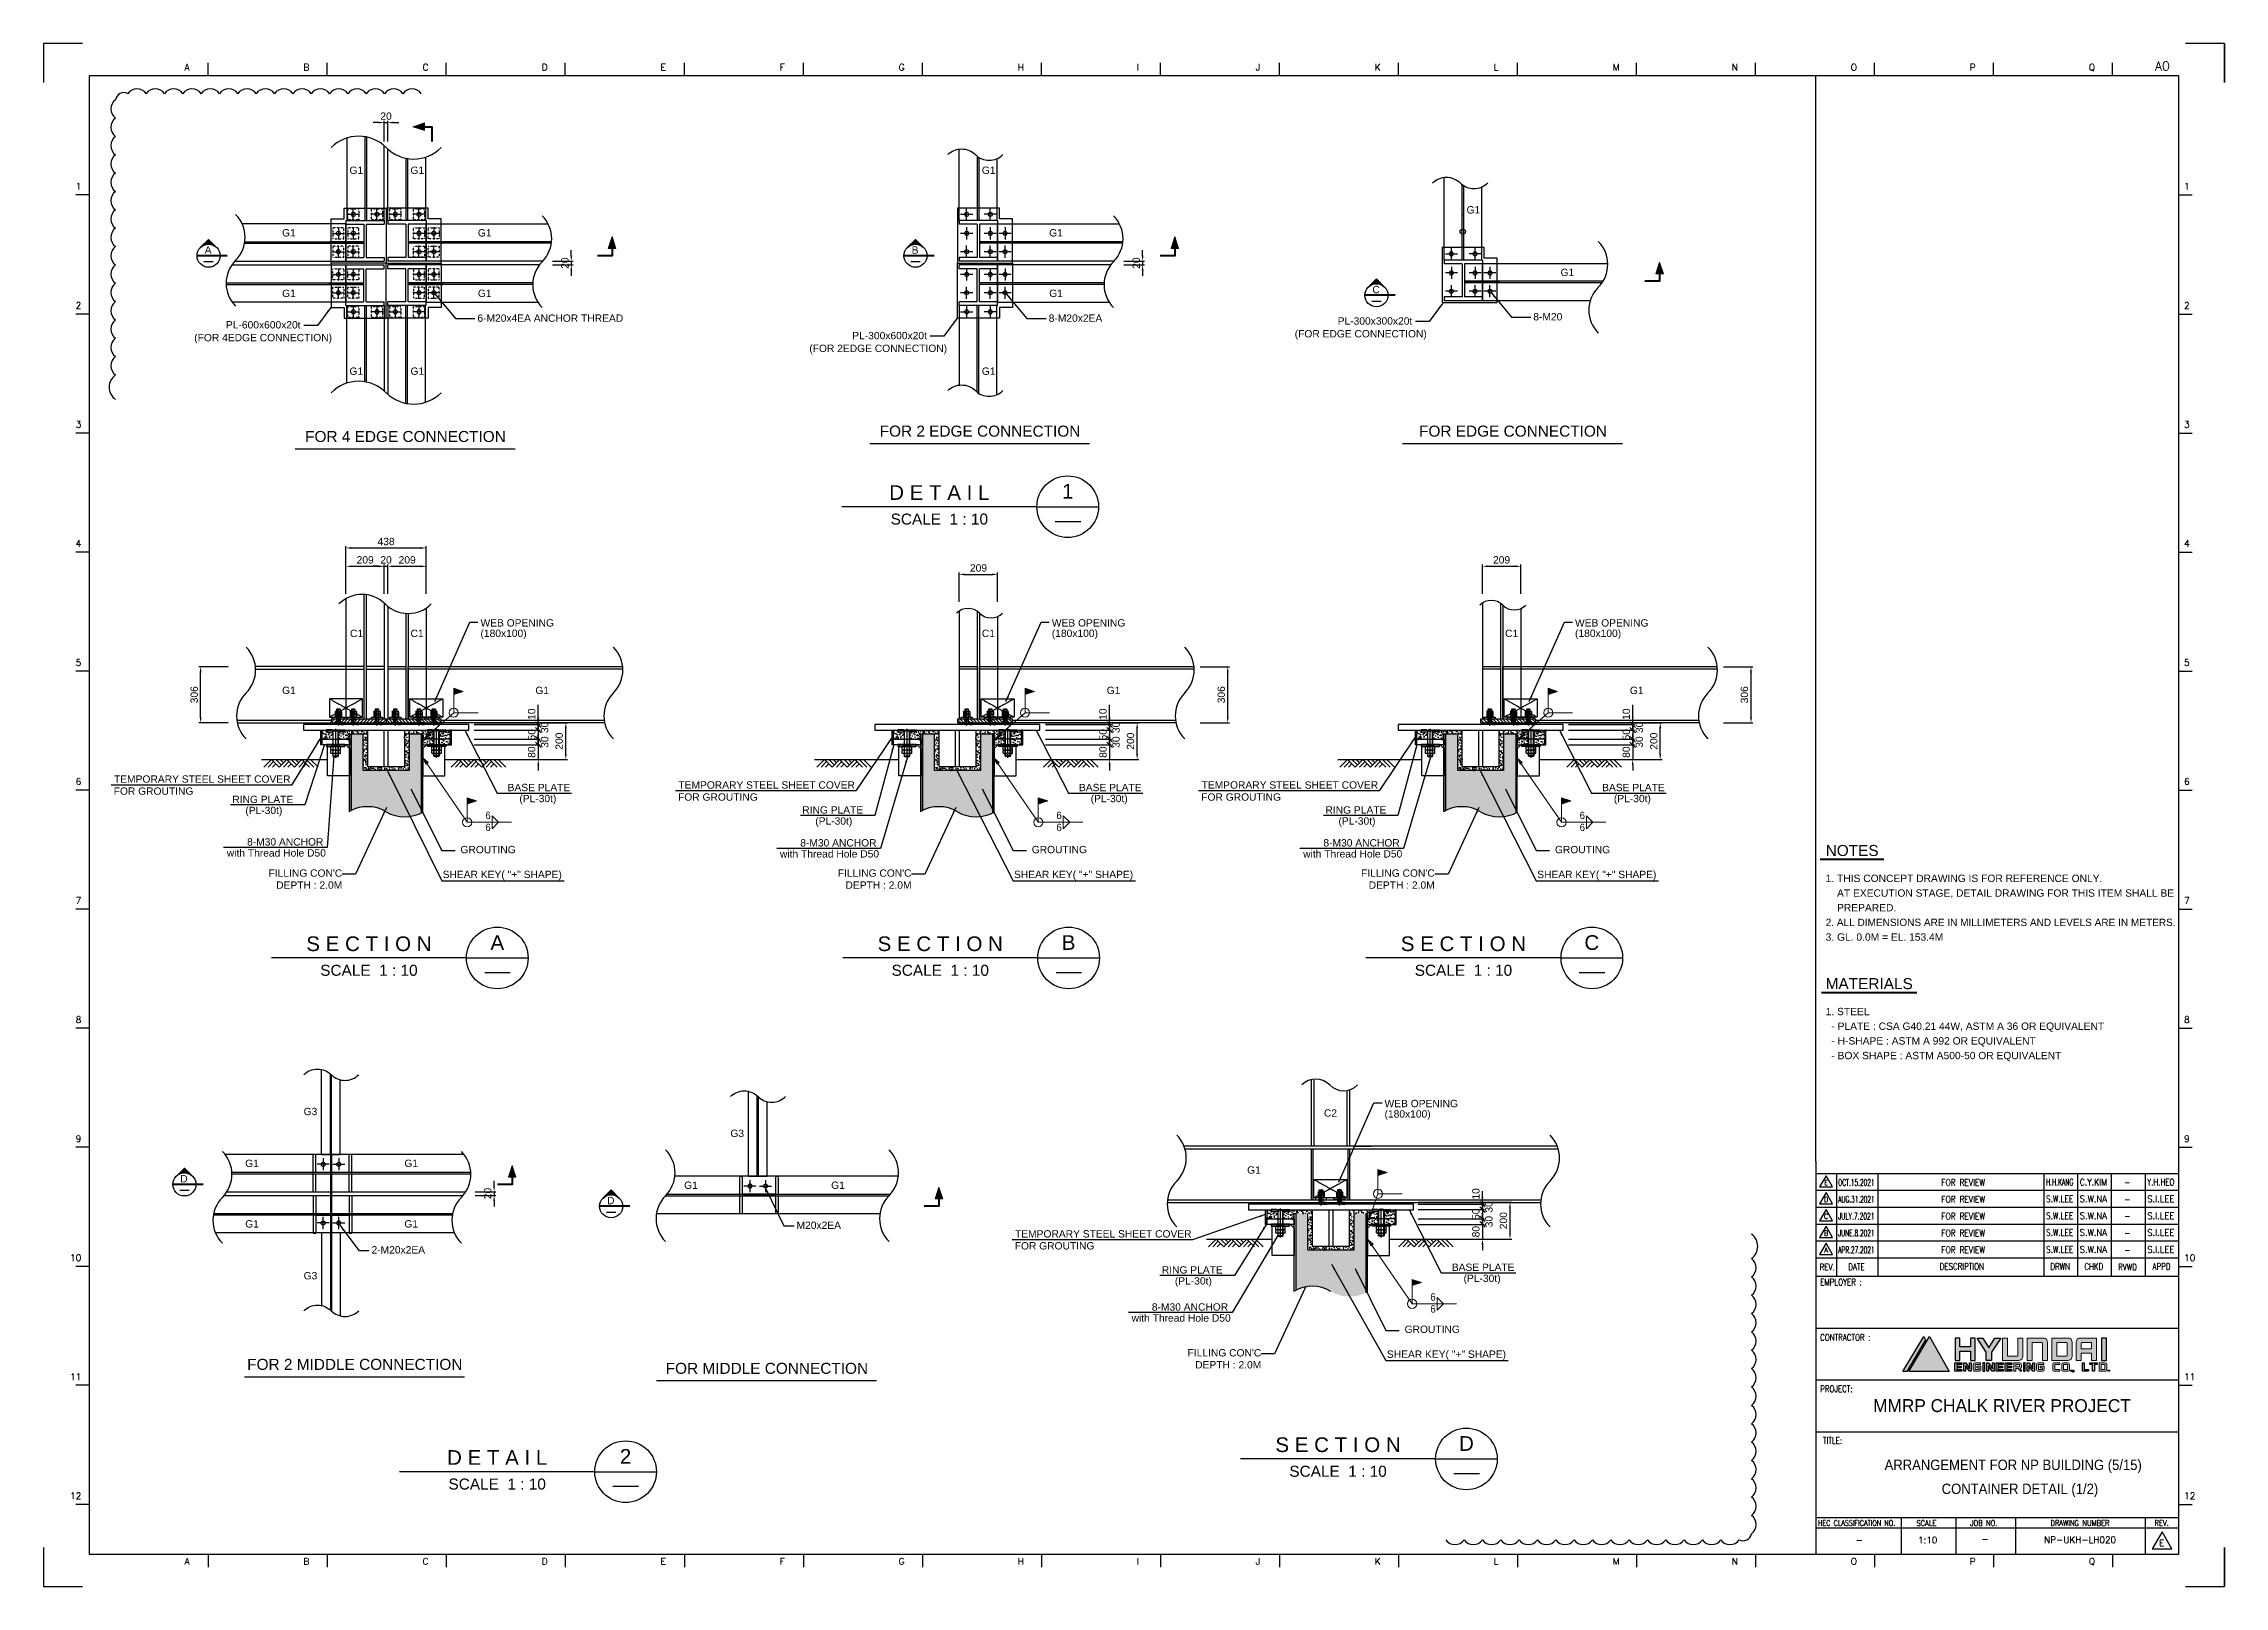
# Model space of a CAD drawing. Header units: millimetres. Extents: x 376548 to 485787, y -156716 to -17718.
# Drawn here: x 388819 to 400709, y -80631 to -72221 of the extents above; entities that cross this region are included whole.
import ezdxf
from ezdxf.enums import TextEntityAlignment as Align

# ---------------------------------------------------------------- set-up
doc = ezdxf.new("R2010")
doc.units = ezdxf.units.MM
doc.header["$LTSCALE"] = 2
for name, pattern in [('CENTER', [2, 1.25, -0.25, 0.25, -0.25]), ('CENTER1', [23.5, 20, -1.25, 1, -1.25]), ('HIDDEN', [0.375, 0.25, -0.125])]:
    doc.linetypes.add(name, pattern=pattern)
doc.layers.get('Defpoints').update_dxf_attribs({"color": 250})
for name, color, linetype in [('C_BLOCK', 7, 'Continuous'), ('C_CEN', 1, 'CENTER'), ('C_COLUMN-01', 2, 'Continuous'), ('C_GIRDER', 2, 'Continuous'), ('C_HAT', 253, 'Continuous'), ('C_REV', 4, 'Continuous'), ('C_TEXT_01', 2, 'Continuous'), ('CEN', 1, 'CENTER1'), ('CONC', 3, 'Continuous'), ('DIM', 1, 'Continuous'), ('DIM-SCALE', 7, 'Continuous'), ('finish', 1, 'Continuous'), ('Layer 1', 7, 'Continuous'), ('PLATE', 2, 'Continuous'), ('TAN-TIT', 30, 'Continuous'), ('TITLE', 7, 'Continuous'), ('나사산', 1, 'Continuous'), ('중심선', 1, 'CENTER')]:
    doc.layers.add(name, color=color, linetype=linetype)
for name, color, linetype, lineweight in [('Level 1', 7, 'Continuous', 0), ('Level 3', 7, 'Continuous', 0), ('Level 6', 7, 'Continuous', 0), ('Level 7', 7, 'Continuous', 0)]:
    doc.layers.add(name, color=color, linetype=linetype, lineweight=lineweight)
doc.styles.add('Arial', font='arial.ttf')
doc.styles.add('COM', font='COMPLEX', dxfattribs={"height": 5})
doc.styles.add('KIM3', font='ROMAND.shx', dxfattribs={"width": 1.25, "height": 3})
doc.styles.add('KJR', font='arial.ttf', dxfattribs={"width": 0.8})
doc.styles.add('RD', font='sanss___.ttf')
doc.styles.add('RD20', font='ROMAND.SHX', dxfattribs={"width": 0.8, "height": 2})
doc.styles.add('RD6', font='ROMAND.shx', dxfattribs={"width": 0.83, "height": 6})
doc.styles.add('돋움', font='')
doc.styles.get('돋움').set_extended_font_data('Dotum')
doc.dimstyles.new('일반도면_0010', dxfattribs={"dimtxt": 40, "dimasz": 30, "dimexe": 10, "dimexo": 50, "dimgap": 15, "dimtad": 1, "dimdec": 0, "dimzin": 0, "dimdsep": 46, "dimtxsty": 'Arial', "dimcen": -50, "dimclrd": 7, "dimclre": 7, "dimclrt": 2, "dimadec": 8, "dimazin": 0, "dimtfac": 1, "dimtdec": 0, "dimtix": 1, "dimtmove": 2, "dimatfit": 3, "dimfxl": 1, "dimtolj": 1, "dimtzin": 0, "dimarcsym": 0})

msp = doc.modelspace()

# ---------------------------------------------------------------- texts
at = {"width": 0.83}
for s, height, style, p in [('E', 28.3, 'RD20', (398537.5, -78443.6)), ('FOR REVIEW', 36.05, 'KIM3', (399284.9, -78446.7)), ('-', 36.1, 'KIM3', (400180.3, -78446.7)), ('D', 28.3, 'RD20', (398537.5, -78535.5)), ('FOR REVIEW', 36.05, 'KIM3', (399284.9, -78538.6)), ('-', 36.1, 'KIM3', (400180.3, -78538.6)), ('C', 28.3, 'RD20', (398537.5, -78627.4)), ('B', 28.3, 'RD20', (398537.5, -78719.3)), ('FOR REVIEW', 36.05, 'KIM3', (399284.9, -78630.5)), ('FOR REVIEW', 36.05, 'KIM3', (399284.9, -78722.4)), ('-', 36.1, 'KIM3', (400180.3, -78630.5)), ('-', 36.1, 'KIM3', (400180.3, -78722.4)), ('-', 36.1, 'KIM3', (400180.3, -78722.4)), ('A', 28.3, 'RD20', (398537.5, -78811.2)), ('FOR REVIEW', 36.05, 'KIM3', (399284.9, -78814.3)), ('-', 36.1, 'KIM3', (400180.3, -78814.3))]:
    msp.add_text(s, height=height, dxfattribs=dict(at, style=style)).set_placement(p, align=Align.CENTER)
for s, height, style, width, p, p2 in [('OCT.15.2021', 36.052, 'KIM3', 0.598176, (398603.5, -78446.7), (398801.7, -78446.7)), ('H.H.KANG', 36.05, 'KIM3', 0.587257, (399736.8, -78444.5), (399885, -78444.5)), ('C.Y.KIM', 36.05, 'KIM3', 0.770775, (399920.6, -78444.5), (400068.8, -78444.5)), ('Y.H.HEO', 36.05, 'KIM3', 0.701844, (400288.2, -78444.5), (400436.4, -78444.5)), ('AUG.31.2021', 36.052, 'KIM3', 0.58902, (398603.5, -78538.6), (398801.7, -78538.6)), ('S.W.LEE', 36.05, 'KIM3', 0.71939, (399736.8, -78536.4), (399885, -78536.4)), ('S.W.LEE', 36.05, 'KIM3', 0.71939, (399736.8, -78628.3), (399885, -78628.3)), ('S.W.NA', 36.05, 'KIM3', 0.799323, (399920.6, -78536.4), (400068.8, -78536.4)), ('S.W.NA', 36.05, 'KIM3', 0.799323, (399920.6, -78628.3), (400068.8, -78628.3)), ('S.I.LEE', 36.05, 'KIM3', 0.838125, (400288.2, -78536.4), (400436.4, -78536.4)), ('S.I.LEE', 36.05, 'KIM3', 0.838125, (400288.2, -78628.3), (400436.4, -78628.3)), ('JULY.7.2021', 36.052, 'KIM3', 0.614085, (398603.5, -78630.5), (398801.7, -78630.5)), ('JUNE.8.2021', 36.052, 'KIM3', 0.598176, (398603.5, -78722.3), (398801.7, -78722.3)), ('S.W.LEE', 36.05, 'KIM3', 0.71939, (399736.8, -78720.2), (399885, -78720.2)), ('S.W.NA', 36.05, 'KIM3', 0.799323, (399920.6, -78720.2), (400068.8, -78720.2)), ('S.I.LEE', 36.05, 'KIM3', 0.838125, (400288.2, -78720.2), (400436.4, -78720.2)), ('APR.27.2021', 36.052, 'KIM3', 0.598176, (398603.5, -78814.2), (398801.7, -78814.2)), ('S.W.LEE', 36.05, 'KIM3', 0.71939, (399736.8, -78812.1), (399885, -78812.1)), ('S.W.NA', 36.05, 'KIM3', 0.799323, (399920.6, -78812.1), (400068.8, -78812.1)), ('S.I.LEE', 36.05, 'KIM3', 0.838125, (400288.2, -78812.1), (400436.4, -78812.1)), ('MMRP CHALK RIVER PROJECT', 70.69, 'KJR', 0.9519, (398793.9, -79680.6), (400198.9, -79680.6))]:
    msp.add_text(s, height=height, dxfattribs=dict(style=style, width=width)).set_placement(p, p2, align=Align.FIT)
at = {"style": 'RD', "width": 0.9}
for s, p in [('ARRANGEMENT FOR NP BUILDING (5/15)', (398856.3, -79996.3)), ('CONTAINER DETAIL (1/2)', (399167.7, -80127))]:
    msp.add_text(s, height=56.552, dxfattribs=at).set_placement(p)
for s, height, style, p in [('1:10', 35.34, 'RD20', (399091.4, -80395.7)), ('-', 35.3, 'RD20', (399404.3, -80390.8)), ('NP-UKH-LH020', 35.345, 'KIM3', (399922.3, -80394.2)), ('-', 35.3, 'RD20', (398718.6, -80395.7)), ('E', 35.3, 'RD20', (400368, -80412))]:
    msp.add_text(s, height=height, dxfattribs=dict(style=style)).set_placement(p, align=Align.CENTER)
at = {"layer": 'C_BLOCK', "color": 2, "linetype": 'Continuous', "lineweight": 30, "style": 'Arial'}
for s, p in [('A', (389715.9, -73345.5)), ('B', (393570.3, -73345.5)), ('C', (396083.6, -73561.2)), ('D', (389584.2, -78408.2)), ('D', (391911, -78527.3))]:
    msp.add_text(s, height=40, dxfattribs=at).set_placement(p, align=Align.MIDDLE_CENTER)
at = {"layer": 'C_BLOCK', "color": 3, "ltscale": 10, "style": 'Arial'}
for s, p in [('NOTES', (398679.4, -76666.9)), ('MATERIALS', (398772.5, -77392.8))]:
    msp.add_text(s, height=60, dxfattribs=at).set_placement(p, align=Align.BOTTOM_CENTER)
at = {"layer": 'C_TEXT_01', "style": 'Arial'}
for s, p in [('G1', (390486.3, -72931)), ('G1', (390819.1, -72931)), ('G1', (393934.1, -72931)), ('G1', (396577.2, -73146.6)), ('G1', (390118.9, -73271.9)), ('G1', (391186.6, -73271.9)), ('G1', (394301.5, -73271.9)), ('G1', (397089.8, -73487.6)), ('G1', (390118.9, -73601.7)), ('G1', (391186.6, -73601.7)), ('G1', (394301.5, -73601.7)), ('6-M20x4EA ANCHOR THREAD', (391184, -73736.9)), ('8-M20x2EA', (394298.9, -73736.9)), ('PL-300x300x20t', (395874.4, -73752.4)), ('8-M20', (396940.9, -73729.4)), ('(FOR 4EDGE CONNECTION)', (389640.2, -73843.1)), ('PL-600x600x20t', (389812.9, -73773.4)), ('PL-300x600x20t', (393227.9, -73832.1)), ('(FOR EDGE CONNECTION)', (395640.2, -73822.1)), ('(FOR 2EDGE CONNECTION)', (392993.7, -73901.7)), ('G1', (390486.3, -74025.9)), ('G1', (390819.1, -74025.9)), ('G1', (393934.1, -74025.9)), ('WEB OPENING', (391200.9, -75398.3)), ('WEB OPENING', (394315.9, -75398.3)), ('WEB OPENING', (397168.4, -75398.3)), ('C1', (390489.3, -75455.5)), ('C1', (390819.5, -75455.5)), ('(180x100)', (391200.9, -75455)), ('C1', (393934.4, -75455.5)), ('(180x100)', (394315.9, -75455)), ('C1', (396787, -75455.5)), ('(180x100)', (397168.4, -75455)), ('G1', (390118.9, -75766.2)), ('G1', (391500.1, -75766.2)), ('G1', (394615.1, -75766.2)), ('G1', (397467.6, -75766.2)), ('WEB OPENING', (396129.9, -78018.3)), ('G3', (390236.5, -78061.8)), ('C2', (395799.6, -78070.1)), ('(180x100)', (396129.9, -78075.1)), ('G3', (392563.3, -78180.9)), ('G1', (389918.1, -78344.6)), ('G1', (390785.8, -78344.6)), ('G1', (395380.8, -78380.8)), ('G1', (392311.3, -78463.7)), ('G1', (393112.6, -78463.7)), ('G1', (389918.1, -78674.4)), ('G1', (390785.8, -78674.4)), ('M20x2EA', (392924, -78681.9)), ('2-M20x2EA', (390606.6, -78816)), ('G3', (390236.5, -78957.1))]:
    msp.add_text(s, height=40, dxfattribs=at).set_placement(p)
for s, p in [('TEMPORARY STEEL SHEET COVER', (389683.9, -76229.6)), ('FOR GROUTING', (389418.2, -76295.2)), ('RING PLATE', (390013.8, -76340.4)), ('BASE PLATE', (391519.5, -76275.7)), ('(PL-30t)', (391513.7, -76335.7)), ('TEMPORARY STEEL SHEET COVER', (392761, -76261.9)), ('FOR GROUTING', (392495.3, -76327.5)), ('BASE PLATE', (394634.5, -76275.7)), ('(PL-30t)', (394628.7, -76335.7)), ('TEMPORARY STEEL SHEET COVER', (395613.6, -76261.9)), ('FOR GROUTING', (395347.9, -76327.5)), ('BASE PLATE', (397487, -76275.7)), ('(PL-30t)', (397481.3, -76335.7)), ('(PL-30t)', (390019.6, -76400.4)), ('RING PLATE', (393121.2, -76398.1)), ('(PL-30t)', (393127, -76458.1)), ('RING PLATE', (395973.8, -76398.1)), ('(PL-30t)', (395979.6, -76458.1)), ('8-M30 ANCHOR', (390136.2, -76572.2)), ('8-M30 ANCHOR', (393152.1, -76577.3)), ('8-M30 ANCHOR', (396004.6, -76577.3)), ('with Thread Hole D50', (390087.9, -76632.2)), ('with Thread Hole D50', (393103.8, -76637.3)), ('with Thread Hole D50', (395956.3, -76637.3)), ('TEMPORARY STEEL SHEET COVER', (394596.4, -78708.9)), ('FOR GROUTING', (394330.8, -78774)), ('RING PLATE', (395081.8, -78905.3)), ('(PL-30t)', (395087.6, -78965.3)), ('BASE PLATE', (396667.5, -78890.9)), ('(PL-30t)', (396661.7, -78950.9)), ('with Thread Hole D50', (395020.9, -79167.4)), ('8-M30 ANCHOR', (395069.2, -79107.4))]:
    msp.add_text(s, height=40, dxfattribs=at).set_placement(p, align=Align.MIDDLE_CENTER)
for s, p in [('GROUTING', (391392.5, -76614)), ('GROUTING', (394507.4, -76614)), ('GROUTING', (397360, -76614)), ("FILLING CON'C", (390447.1, -76742.1)), ('DEPTH : 2.0M', (390447.1, -76807.5)), ('SHEAR KEY( "+" SHAPE)', (391644.4, -76749.5)), ("FILLING CON'C", (393551, -76742.1)), ('DEPTH : 2.0M', (393551, -76807.5)), ('SHEAR KEY( "+" SHAPE)', (394759.4, -76749.5)), ("FILLING CON'C", (396403.5, -76742.1)), ('DEPTH : 2.0M', (396403.5, -76807.5)), ('SHEAR KEY( "+" SHAPE)', (397612, -76749.5)), ('GROUTING', (396540.4, -79229.1)), ("FILLING CON'C", (395457.8, -79357.2)), ('DEPTH : 2.0M', (395457.8, -79422.7)), ('SHEAR KEY( "+" SHAPE)', (396792.4, -79364.7))]:
    msp.add_text(s, height=40, dxfattribs=at).set_placement(p, align=Align.MIDDLE_RIGHT)
for s, p in [('1. THIS CONCEPT DRAWING IS FOR REFERENCE ONLY.', (398535, -76770.9)), ('    AT EXECUTION STAGE, DETAIL DRAWING FOR THIS ITEM SHALL BE', (398535, -76850.9)), ('    PREPARED.', (398535, -76930.9)), ('3. GL. 0.0M = EL. 153.4M', (398535, -77090.9)), ('1. STEEL', (398535, -77496.8)), ('  - PLATE : CSA G40.21 44W, ASTM A 36 OR EQUIVALENT', (398535, -77576.8)), ('  - H-SHAPE : ASTM A 992 OR EQUIVALENT', (398535, -77656.8)), ('  - BOX SHAPE : ASTM A500-50 OR EQUIVALENT', (398535, -77736.8))]:
    msp.add_text(s, height=40, dxfattribs=at).set_placement(p, align=Align.MIDDLE_LEFT)
at = {"layer": 'C_TEXT_01', "style": 'Arial', "width": 0.98}
msp.add_text('2. ALL DIMENSIONS ARE IN MILLIMETERS AND LEVELS ARE IN METERS.', height=40, dxfattribs=at).set_placement((398535, -77010.9), align=Align.MIDDLE_LEFT)
at = {"layer": 'Level 1', "color": 2, "linetype": 'Continuous', "lineweight": 13, "style": '돋움'}
for p in [(391227.2, -76447.8), (394341.1, -76447.8), (397193.7, -76447.8), (391227.2, -76513), (394341.1, -76513), (397193.7, -76513), (396379.6, -79072.9), (396379.6, -79138.2)]:
    msp.add_text('6', height=40, dxfattribs=at).set_placement(p)
at = {"layer": 'TITLE', "color": 3, "ltscale": 10, "style": 'Arial'}
for s, height, p in [('FOR 2 EDGE CONNECTION', 60, (393924.4, -74362.9)), ('FOR EDGE CONNECTION', 60, (396830.2, -74362.9)), ('FOR 4 EDGE CONNECTION', 60, (390791.7, -74392.2)), ('D E T A I L', 80, (393702.5, -74707.6)), ('S E C T I O N', 80, (390592.6, -77167.4)), ('S E C T I O N', 80, (393707.5, -77167.4)), ('S E C T I O N', 80, (396560.1, -77167.4)), ('FOR 2 MIDDLE CONNECTION', 60, (390515.6, -79450.3)), ('FOR MIDDLE CONNECTION', 60, (392762.3, -79472)), ('D E T A I L', 80, (391291.9, -79968)), ('S E C T I O N', 80, (395876.4, -79898.3))]:
    msp.add_text(s, height=height, dxfattribs=at).set_placement(p, align=Align.CENTER)
at = {"layer": 'TITLE', "color": 2, "ltscale": 10, "style": 'Arial'}
for s, p in [('1', (394402.5, -74660.9)), ('A', (391292.5, -77120.7)), ('B', (394407.5, -77120.7)), ('C', (397260.1, -77120.7)), ('2', (391991.9, -79921.3)), ('D', (396576.4, -79851.7))]:
    msp.add_text(s, height=80, dxfattribs=at).set_placement(p, align=Align.MIDDLE)
at = {"layer": 'TITLE', "color": 2, "linetype": 'Continuous', "style": 'Arial'}
for p in [(393702.6, -74782.3), (390592.6, -77242.1), (393707.5, -77242.1), (396560.1, -77242.1), (395876.4, -79973), (391291.9, -80042.7)]:
    msp.add_text('SCALE  1 : 10', height=60, dxfattribs=at).set_placement(p, align=Align.TOP_CENTER)

# ---------------------------------------------------------------- blocks, each defined once
blk = doc.blocks.new('*D117')
at = {"layer": 'Defpoints', "color": 0, "transparency": 16777216}
for p in [(389675, -75617), (389875, -75617), (389875, -75923)]:
    blk.add_point(p, dxfattribs=at)
at = {"layer": 'DIM-SCALE', "color": 7, "lineweight": -2, "transparency": 16777216}
for p, q in [((389825, -75617), (389665, -75617)), ((389675, -75893), (389675, -75647)), ((389825, -75923), (389665, -75923))]:
    blk.add_line(p, q, dxfattribs=at)
at = {"layer": 'DIM-SCALE', "color": 7, "transparency": 16777216}
for points in [[(389670, -75647), (389680, -75647), (389675, -75617)], [(389670, -75893), (389680, -75893), (389675, -75923)]]:
    blk.add_solid(points, dxfattribs=at)
at = {"layer": 'DIM-SCALE', "color": 2, "transparency": 16777216, "insert": (389640, -75770), "char_height": 40, "attachment_point": 5, "rotation": 90, "style": 'Arial'}
blk.add_mtext('\\A1;306', dxfattribs=at)
blk = doc.blocks.new('*D118')
at = {"layer": 'Defpoints', "color": 0, "transparency": 16777216}
for p in [(390676, -75070), (390467, -75270), (390676, -75270)]:
    blk.add_point(p, dxfattribs=at)
at = {"layer": 'DIM-SCALE', "color": 7, "lineweight": -2, "transparency": 16777216}
for p, q in [((390467, -75220), (390467, -75060)), ((390497, -75070), (390646, -75070)), ((390676, -75220), (390676, -75060))]:
    blk.add_line(p, q, dxfattribs=at)
at = {"layer": 'DIM-SCALE', "color": 7, "transparency": 16777216}
for points in [[(390497, -75065), (390497, -75075), (390467, -75070)], [(390646, -75065), (390646, -75075), (390676, -75070)]]:
    blk.add_solid(points, dxfattribs=at)
at = {"layer": 'DIM-SCALE', "color": 2, "transparency": 16777216, "insert": (390572, -75035), "char_height": 40, "attachment_point": 5, "style": 'Arial'}
blk.add_mtext('\\A1;209', dxfattribs=at)
blk = doc.blocks.new('*D119')
at = {"layer": 'Defpoints', "color": 0, "transparency": 16777216}
for p in [(390696, -75070), (390676, -75270), (390696, -75270)]:
    blk.add_point(p, dxfattribs=at)
at = {"layer": 'DIM-SCALE', "color": 7, "lineweight": -2, "transparency": 16777216}
for p, q in [((390646, -75070), (390616, -75070)), ((390676, -75220), (390676, -75060)), ((390676, -75070), (390696, -75070)), ((390696, -75220), (390696, -75060)), ((390726, -75070), (390756, -75070))]:
    blk.add_line(p, q, dxfattribs=at)
at = {"layer": 'DIM-SCALE', "color": 7, "transparency": 16777216}
for points in [[(390646, -75065), (390646, -75075), (390676, -75070)], [(390726, -75065), (390726, -75075), (390696, -75070)]]:
    blk.add_solid(points, dxfattribs=at)
at = {"layer": 'DIM-SCALE', "color": 2, "transparency": 16777216, "insert": (390686, -75035), "char_height": 40, "attachment_point": 5, "style": 'Arial'}
blk.add_mtext('\\A1;20', dxfattribs=at)
blk = doc.blocks.new('*D120')
at = {"layer": 'Defpoints', "color": 0, "transparency": 16777216}
for p in [(390905, -75070), (390696, -75270), (390905, -75270)]:
    blk.add_point(p, dxfattribs=at)
at = {"layer": 'DIM-SCALE', "color": 7, "lineweight": -2, "transparency": 16777216}
for p, q in [((390696, -75220), (390696, -75060)), ((390726, -75070), (390875, -75070)), ((390905, -75220), (390905, -75060))]:
    blk.add_line(p, q, dxfattribs=at)
at = {"layer": 'DIM-SCALE', "color": 7, "transparency": 16777216}
for points in [[(390726, -75065), (390726, -75075), (390696, -75070)], [(390875, -75065), (390875, -75075), (390905, -75070)]]:
    blk.add_solid(points, dxfattribs=at)
at = {"layer": 'DIM-SCALE', "color": 2, "transparency": 16777216, "insert": (390801, -75035), "char_height": 40, "attachment_point": 5, "style": 'Arial'}
blk.add_mtext('\\A1;209', dxfattribs=at)
blk = doc.blocks.new('*D121')
at = {"layer": 'Defpoints', "color": 0, "transparency": 16777216}
for p in [(390905, -74970), (390467, -75270), (390905, -75270)]:
    blk.add_point(p, dxfattribs=at)
at = {"layer": 'DIM-SCALE', "color": 7, "lineweight": -2, "transparency": 16777216}
for p, q in [((390467, -75220), (390467, -74960)), ((390497, -74970), (390875, -74970)), ((390905, -75220), (390905, -74960))]:
    blk.add_line(p, q, dxfattribs=at)
at = {"layer": 'DIM-SCALE', "color": 7, "transparency": 16777216}
for points in [[(390497, -74965), (390497, -74975), (390467, -74970)], [(390875, -74965), (390875, -74975), (390905, -74970)]]:
    blk.add_solid(points, dxfattribs=at)
at = {"layer": 'DIM-SCALE', "color": 2, "transparency": 16777216, "insert": (390686, -74935), "char_height": 40, "attachment_point": 5, "style": 'Arial'}
blk.add_mtext('\\A1;438', dxfattribs=at)
blk = doc.blocks.new('A$C25214C55')
at = {"layer": 'DIM'}
for p, q in [((223, -125), (348, 0)), ((294, -125), (419, 0)), ((365, -125), (490, 0)), ((473, -125), (419, -71)), ((544, -125), (455, -35)), ((615, -125), (490, 0)), ((544, -54), (598, 0)), ((580, -90), (669, 0)), ((615, -125), (740, 0)), ((723, -125), (669, -71)), ((794, -125), (705, -35)), ((865, -125), (740, 0)), ((794, -54), (848, 0)), ((830, -90), (919, 0)), ((865, -125), (990, 0)), ((973, -125), (919, -71)), ((1044, -125), (955, -35)), ((1115, -125), (990, 0))]:
    blk.add_line(p, q, dxfattribs=at)
blk = doc.blocks.new('_DatumFilled')
at = {"color": 0, "linetype": 'ByBlock'}
blk.add_solid([(0, 0.58), (-1, 0), (0, -0.58)], dxfattribs=at)
blk = doc.blocks.new('L6')
at = {"color": 2, "linetype": 'Continuous', "lineweight": 0, "flags": 128}
blk.add_lwpolyline([(0, 0), (-0.0052, 0.0011), (-0.0052, -0.0011), (0, 0), (-0.005, 0.0009), (-0.005, -0.0009), (-0.0006, 0), (-0.0049, 0.0007), (-0.005, -0.0007), (-0.0011, 0), (-0.0047, 0.0006), (-0.0048, -0.0005), (-0.0019, 0), (-0.0046, 0.0004), (-0.0047, -0.0003), (-0.0026, 0.0001), (-0.0045, 0.0002), (-0.0046, -0.0001), (-0.0035, 0), (-0.0044, 0.0001)], dxfattribs=at)
blk = doc.blocks.new('_Oblique')
at = {"color": 0, "linetype": 'ByBlock', "lineweight": -2}
blk.add_line((-0.5, -0.5), (0.5, 0.5), dxfattribs=at)
blk = doc.blocks.new('*D122')
at = {"layer": 'Defpoints', "color": 0, "transparency": 16777216}
for p in [(391116, -75933), (391116, -75963), (391516, -75933)]:
    blk.add_point(p, dxfattribs=at)
at = {"layer": 'DIM-SCALE', "color": 7, "lineweight": -2, "transparency": 16777216}
for p, q in [((391166, -75933), (391526, -75933)), ((391166, -75963), (391526, -75963)), ((391516, -75933), (391516, -75903)), ((391516, -75963), (391516, -75933)), ((391516, -75963), (391516, -75993))]:
    blk.add_line(p, q, dxfattribs=at)
at = {"layer": 'DIM-SCALE', "color": 7, "lineweight": -2, "transparency": 16777216, "xscale": 30, "yscale": 30, "zscale": 30}
for p, rotation in [((391516, -75933), 270), ((391516, -75963), 90)]:
    blk.add_blockref('_Oblique', p, dxfattribs=dict(at, rotation=rotation))
at = {"layer": 'DIM-SCALE', "color": 2, "transparency": 16777216, "char_height": 40, "attachment_point": 5, "rotation": 90, "style": 'Arial'}
for s, insert in [('\\A1;', (391481, -75948)), ('\\A1;30', (391551, -75948))]:
    blk.add_mtext(s, dxfattribs=dict(at, insert=insert))
blk = doc.blocks.new('*D123')
at = {"layer": 'Defpoints', "color": 0, "transparency": 16777216}
for p in [(391116, -76013), (391116, -76043), (391516, -76013)]:
    blk.add_point(p, dxfattribs=at)
at = {"layer": 'DIM-SCALE', "color": 7, "lineweight": -2, "transparency": 16777216}
for p, q in [((391166, -76013), (391526, -76013)), ((391166, -76043), (391526, -76043)), ((391516, -76013), (391516, -75983)), ((391516, -76043), (391516, -76013)), ((391516, -76043), (391516, -76073))]:
    blk.add_line(p, q, dxfattribs=at)
at = {"layer": 'DIM-SCALE', "color": 7, "lineweight": -2, "transparency": 16777216, "xscale": 30, "yscale": 30, "zscale": 30}
for p, rotation in [((391516, -76013), 270), ((391516, -76043), 90)]:
    blk.add_blockref('_Oblique', p, dxfattribs=dict(at, rotation=rotation))
at = {"layer": 'DIM-SCALE', "color": 2, "transparency": 16777216, "char_height": 40, "attachment_point": 5, "rotation": 90, "style": 'Arial'}
for s, insert in [('\\A1;', (391481, -76028)), ('\\A1;30', (391551, -76028))]:
    blk.add_mtext(s, dxfattribs=dict(at, insert=insert))
blk = doc.blocks.new('*D124')
at = {"layer": 'Defpoints', "color": 0, "transparency": 16777216}
for p in [(391116, -76043), (391116, -76123), (391516, -76123)]:
    blk.add_point(p, dxfattribs=at)
at = {"layer": 'DIM-SCALE', "color": 7, "lineweight": -2, "transparency": 16777216}
for p, q in [((391166, -76043), (391526, -76043)), ((391516, -76043), (391516, -76013)), ((391516, -76043), (391516, -76123)), ((391166, -76123), (391526, -76123)), ((391516, -76153), (391516, -76183))]:
    blk.add_line(p, q, dxfattribs=at)
at = {"layer": 'DIM-SCALE', "color": 7, "transparency": 16777216}
blk.add_solid([(391511, -76153), (391521, -76153), (391516, -76123)], dxfattribs=at)
at = {"layer": 'DIM-SCALE', "color": 7, "lineweight": -2, "transparency": 16777216, "xscale": 30, "yscale": 30, "zscale": 30, "rotation": 270}
blk.add_blockref('_Oblique', (391516, -76043), dxfattribs=at)
at = {"layer": 'DIM-SCALE', "color": 2, "transparency": 16777216, "insert": (391480, -76083), "char_height": 40, "attachment_point": 5, "rotation": 90, "style": 'Arial'}
blk.add_mtext('\\A1;80', dxfattribs=at)
blk = doc.blocks.new('*D125')
at = {"layer": 'Defpoints', "color": 0, "transparency": 16777216}
for p in [(391116, -75923), (391116, -75933), (391516, -75933)]:
    blk.add_point(p, dxfattribs=at)
at = {"layer": 'DIM-SCALE', "color": 7, "lineweight": -2, "transparency": 16777216}
for p, q in [((391166, -75923), (391526, -75923)), ((391166, -75933), (391526, -75933)), ((391516, -75893), (391516, -75863)), ((391516, -75923), (391516, -75933)), ((391516, -75933), (391516, -75963))]:
    blk.add_line(p, q, dxfattribs=at)
at = {"layer": 'DIM-SCALE', "color": 7, "transparency": 16777216}
blk.add_solid([(391511, -75893), (391521, -75893), (391516, -75923)], dxfattribs=at)
at = {"layer": 'DIM-SCALE', "color": 7, "lineweight": -2, "transparency": 16777216, "xscale": 30, "yscale": 30, "zscale": 30, "rotation": 90}
blk.add_blockref('_Oblique', (391516, -75933), dxfattribs=at)
at = {"layer": 'DIM-SCALE', "color": 2, "transparency": 16777216, "insert": (391480, -75876), "char_height": 40, "attachment_point": 5, "rotation": 90, "style": 'Arial'}
blk.add_mtext('\\A1;10', dxfattribs=at)
blk = doc.blocks.new('*D126')
at = {"layer": 'Defpoints', "color": 0, "transparency": 16777216}
for p in [(391116, -75963), (391116, -76013), (391516, -76013)]:
    blk.add_point(p, dxfattribs=at)
at = {"layer": 'DIM-SCALE', "color": 7, "lineweight": -2, "transparency": 16777216}
for p, q in [((391166, -75963), (391526, -75963)), ((391516, -75963), (391516, -75933)), ((391516, -75963), (391516, -76013)), ((391166, -76013), (391526, -76013)), ((391516, -76013), (391516, -76043))]:
    blk.add_line(p, q, dxfattribs=at)
at = {"layer": 'DIM-SCALE', "color": 7, "lineweight": -2, "transparency": 16777216, "xscale": 30, "yscale": 30, "zscale": 30}
for p, rotation in [((391516, -75963), 270), ((391516, -76013), 90)]:
    blk.add_blockref('_Oblique', p, dxfattribs=dict(at, rotation=rotation))
at = {"layer": 'DIM-SCALE', "color": 2, "transparency": 16777216, "insert": (391480, -75988), "char_height": 40, "attachment_point": 5, "rotation": 90, "style": 'Arial'}
blk.add_mtext('\\A1;50', dxfattribs=at)
blk = doc.blocks.new('*D127')
at = {"layer": 'Defpoints', "color": 0, "transparency": 16777216}
for p in [(391136, -75923), (391666, -75923), (391166, -76123)]:
    blk.add_point(p, dxfattribs=at)
at = {"layer": 'DIM-SCALE', "color": 7, "lineweight": -2, "transparency": 16777216}
for p, q in [((391186, -75923), (391676, -75923)), ((391666, -76093), (391666, -75953)), ((391216, -76123), (391676, -76123))]:
    blk.add_line(p, q, dxfattribs=at)
at = {"layer": 'DIM-SCALE', "color": 7, "transparency": 16777216}
for points in [[(391661, -75953), (391671, -75953), (391666, -75923)], [(391661, -76093), (391671, -76093), (391666, -76123)]]:
    blk.add_solid(points, dxfattribs=at)
at = {"layer": 'DIM-SCALE', "color": 2, "transparency": 16777216, "insert": (391630, -76023), "char_height": 40, "attachment_point": 5, "rotation": 90, "style": 'Arial'}
blk.add_mtext('\\A1;200', dxfattribs=at)
blk = doc.blocks.new('MS')
at = {"layer": 'C_BLOCK', "color": 1, "linetype": 'Continuous', "lineweight": 13}
for p, q in [((-8.7, 3.6), (-7, 8.9)), ((-5.3, 3.6), (-8.7, 3.6)), ((-8.6, 3.6), (-7, 8.7)), ((-5.4, 3.6), (-8.6, 3.6)), ((-8.5, 3.7), (-7, 8.5)), ((-5.5, 3.7), (-8.5, 3.7)), ((-8.4, 3.7), (-7, 8.3)), ((-5.6, 3.7), (-8.4, 3.7)), ((-8.3, 3.8), (-7, 8.1)), ((-5.7, 3.8), (-8.3, 3.8)), ((-8.2, 3.9), (-7, 7.8)), ((-8.2, 3.9), (-7, 7.6)), ((-5.8, 3.9), (-8.2, 3.9)), ((-5.8, 3.9), (-8.2, 3.9)), ((-8.1, 4), (-7, 7.4)), ((-5.9, 4), (-8.1, 4)), ((-8, 4.1), (-7, 7.2)), ((-6, 4.1), (-8, 4.1)), ((-7.9, 4.1), (-7, 7)), ((-6.1, 4.1), (-7.9, 4.1)), ((-7.8, 4.2), (-7, 6.8)), ((-6.2, 4.2), (-7.8, 4.2)), ((-7.7, 4.2), (-7, 6.6)), ((-6.3, 4.2), (-7.7, 4.2)), ((-7.6, 4.3), (-7, 6.4)), ((-7.6, 4.4), (-7, 6.2)), ((-6.4, 4.4), (-7.6, 4.4)), ((-6.4, 4.3), (-7.6, 4.3)), ((-7.5, 4.4), (-7, 6)), ((-6.5, 4.4), (-7.5, 4.4)), ((-7.4, 4.5), (-7, 5.8)), ((-6.6, 4.5), (-7.4, 4.5)), ((-7.3, 4.6), (-7, 5.5)), ((-6.7, 4.6), (-7.3, 4.6)), ((-7.2, 4.6), (-7, 5.3)), ((-6.8, 4.6), (-7.2, 4.6)), ((-7.1, 4.7), (-7, 5.1)), ((-7.1, 4.7), (-7, 4.9)), ((-6.9, 4.7), (-7.1, 4.7)), ((-6.9, 4.7), (-7.1, 4.7)), ((-7, 8.9), (-5.3, 3.6)), ((-7, 8.7), (-5.4, 3.6)), ((-7, 8.5), (-5.5, 3.7)), ((-7, 8.3), (-5.6, 3.7)), ((-7, 8.1), (-5.7, 3.8)), ((-7, 7.8), (-5.8, 3.9)), ((-7, 7.6), (-5.8, 3.9)), ((-7, 7.4), (-5.9, 4)), ((-7, 7.2), (-6, 4.1)), ((-7, 7), (-6.1, 4.1)), ((-7, 6.8), (-6.2, 4.2)), ((-7, 6.6), (-6.3, 4.2)), ((-7, 6.4), (-6.4, 4.3)), ((-7, 6.2), (-6.4, 4.4)), ((-7, 6), (-6.5, 4.4)), ((-7, 5.8), (-6.6, 4.5)), ((-7, 5.5), (-6.7, 4.6)), ((-7, 5.3), (-6.8, 4.6)), ((-7, 5.1), (-6.9, 4.7)), ((-7, 4.9), (-6.9, 4.7))]:
    blk.add_line(p, q, dxfattribs=at)
at = {"layer": 'C_BLOCK', "color": 3, "linetype": 'Continuous', "lineweight": 70, "flags": 128}
blk.add_lwpolyline([(-7, 3.5), (-7, 0), (0, 0)], dxfattribs=at)
at = {"layer": 'C_BLOCK', "color": 1, "linetype": 'Continuous', "lineweight": 13}
blk.add_3dface([(-8.8, 3.5), (-7, 9.1), (-5.2, 3.5)], dxfattribs=at)
blk = doc.blocks.new('A$C7FD04E7D')
at = {"layer": 'C_GIRDER'}
for p, q in [((0, 222), (209, 222)), ((0, 222), (0, 201.4)), ((0, 201.4), (98, 201.4)), ((98, 201.4), (98, 20.6)), ((111, 201.4), (209, 201.4)), ((111, 201.4), (111, 20.6)), ((209, 222), (209, 201.4)), ((0, 20.6), (98, 20.6)), ((0, 20.6), (0, 0)), ((0, 0), (209, 0)), ((111, 20.6), (209, 20.6)), ((209, 20.6), (209, 0))]:
    blk.add_line(p, q, dxfattribs=at)
blk = doc.blocks.new('A$C3695130B')
at = {"layer": 'C_TEXT_01'}
blk.add_circle((0, 0), 11, dxfattribs=at)
at = {"layer": 'CEN', "ltscale": 0.5}
for p, q in [((33, 0), (-33, 0)), ((0, -33), (0, 33))]:
    blk.add_line(p, q, dxfattribs=at)
blk = doc.blocks.new('*D128')
at = {"layer": 'Defpoints', "color": 0, "transparency": 16777216}
for p in [(390696, -72651), (390676, -72805), (390696, -72805)]:
    blk.add_point(p, dxfattribs=at)
at = {"layer": 'DIM-SCALE', "color": 7, "lineweight": -2, "transparency": 16777216}
for p, q in [((390676, -72755), (390676, -72641)), ((390696, -72755), (390696, -72641)), ((390646, -72651), (390616, -72651)), ((390676, -72651), (390696, -72651)), ((390726, -72651), (390756, -72651))]:
    blk.add_line(p, q, dxfattribs=at)
at = {"layer": 'DIM-SCALE', "color": 7, "transparency": 16777216}
for points in [[(390646, -72646), (390646, -72656), (390676, -72651)], [(390726, -72646), (390726, -72656), (390696, -72651)]]:
    blk.add_solid(points, dxfattribs=at)
at = {"layer": 'DIM-SCALE', "color": 2, "transparency": 16777216, "insert": (390686, -72616), "char_height": 40, "attachment_point": 5, "style": 'Arial'}
blk.add_mtext('\\A1;20', dxfattribs=at)
blk = doc.blocks.new('*D129')
at = {"layer": 'Defpoints', "color": 0, "transparency": 16777216}
for p in [(391543, -73407), (391543, -73427), (391696, -73427)]:
    blk.add_point(p, dxfattribs=at)
at = {"layer": 'DIM-SCALE', "color": 7, "lineweight": -2, "transparency": 16777216}
for p, q in [((391696, -73377), (391696, -73347)), ((391593, -73407), (391706, -73407)), ((391593, -73427), (391706, -73427)), ((391696, -73407), (391696, -73427)), ((391696, -73457), (391696, -73487))]:
    blk.add_line(p, q, dxfattribs=at)
at = {"layer": 'DIM-SCALE', "color": 7, "transparency": 16777216}
for points in [[(391691, -73377), (391701, -73377), (391696, -73407)], [(391691, -73457), (391701, -73457), (391696, -73427)]]:
    blk.add_solid(points, dxfattribs=at)
at = {"layer": 'DIM-SCALE', "color": 2, "transparency": 16777216, "insert": (391661, -73417), "char_height": 40, "attachment_point": 5, "rotation": 90, "style": 'Arial'}
blk.add_mtext('\\A1;20', dxfattribs=at)
blk = doc.blocks.new('*D63')
at = {"layer": 'Defpoints', "color": 0, "transparency": 16777216}
for p in [(394658, -73407), (394658, -73427), (394811, -73427)]:
    blk.add_point(p, dxfattribs=at)
at = {"layer": 'DIM-SCALE', "color": 7, "lineweight": -2, "transparency": 16777216}
for p, q in [((394811, -73377), (394811, -73347)), ((394708, -73407), (394821, -73407)), ((394708, -73427), (394821, -73427)), ((394811, -73407), (394811, -73427)), ((394811, -73457), (394811, -73487))]:
    blk.add_line(p, q, dxfattribs=at)
at = {"layer": 'DIM-SCALE', "color": 7, "transparency": 16777216}
for points in [[(394806, -73377), (394816, -73377), (394811, -73407)], [(394806, -73457), (394816, -73457), (394811, -73427)]]:
    blk.add_solid(points, dxfattribs=at)
at = {"layer": 'DIM-SCALE', "color": 2, "transparency": 16777216, "insert": (394776, -73417), "char_height": 40, "attachment_point": 5, "rotation": 90, "style": 'Arial'}
blk.add_mtext('\\A1;20', dxfattribs=at)
blk = doc.blocks.new('*D56')
at = {"layer": 'Defpoints', "color": 0, "transparency": 16777216}
for p in [(394020, -75114), (393811, -75314), (394020, -75314)]:
    blk.add_point(p, dxfattribs=at)
at = {"layer": 'DIM-SCALE', "color": 7, "lineweight": -2, "transparency": 16777216}
for p, q in [((393811, -75264), (393811, -75104)), ((393841, -75114), (393990, -75114)), ((394020, -75264), (394020, -75104))]:
    blk.add_line(p, q, dxfattribs=at)
at = {"layer": 'DIM-SCALE', "color": 7, "transparency": 16777216}
for points in [[(393841, -75109), (393841, -75119), (393811, -75114)], [(393990, -75109), (393990, -75119), (394020, -75114)]]:
    blk.add_solid(points, dxfattribs=at)
at = {"layer": 'DIM-SCALE', "color": 2, "transparency": 16777216, "insert": (393916, -75079), "char_height": 40, "attachment_point": 5, "style": 'Arial'}
blk.add_mtext('\\A1;209', dxfattribs=at)
blk = doc.blocks.new('*D57')
at = {"layer": 'Defpoints', "color": 0, "transparency": 16777216}
for p in [(394231, -75933), (394231, -75963), (394631, -75933)]:
    blk.add_point(p, dxfattribs=at)
at = {"layer": 'DIM-SCALE', "color": 7, "lineweight": -2, "transparency": 16777216}
for p, q in [((394281, -75933), (394641, -75933)), ((394281, -75963), (394641, -75963)), ((394631, -75933), (394631, -75903)), ((394631, -75963), (394631, -75933)), ((394631, -75963), (394631, -75993))]:
    blk.add_line(p, q, dxfattribs=at)
at = {"layer": 'DIM-SCALE', "color": 7, "lineweight": -2, "transparency": 16777216, "xscale": 30, "yscale": 30, "zscale": 30}
for p, rotation in [((394631, -75933), 270), ((394631, -75963), 90)]:
    blk.add_blockref('_Oblique', p, dxfattribs=dict(at, rotation=rotation))
at = {"layer": 'DIM-SCALE', "color": 2, "transparency": 16777216, "char_height": 40, "attachment_point": 5, "rotation": 90, "style": 'Arial'}
for s, insert in [('\\A1;', (394596, -75948)), ('\\A1;30', (394666, -75948))]:
    blk.add_mtext(s, dxfattribs=dict(at, insert=insert))
blk = doc.blocks.new('*D58')
at = {"layer": 'Defpoints', "color": 0, "transparency": 16777216}
for p in [(394231, -76013), (394231, -76043), (394631, -76013)]:
    blk.add_point(p, dxfattribs=at)
at = {"layer": 'DIM-SCALE', "color": 7, "lineweight": -2, "transparency": 16777216}
for p, q in [((394281, -76013), (394641, -76013)), ((394281, -76043), (394641, -76043)), ((394631, -76013), (394631, -75983)), ((394631, -76043), (394631, -76013)), ((394631, -76043), (394631, -76073))]:
    blk.add_line(p, q, dxfattribs=at)
at = {"layer": 'DIM-SCALE', "color": 7, "lineweight": -2, "transparency": 16777216, "xscale": 30, "yscale": 30, "zscale": 30}
for p, rotation in [((394631, -76013), 270), ((394631, -76043), 90)]:
    blk.add_blockref('_Oblique', p, dxfattribs=dict(at, rotation=rotation))
at = {"layer": 'DIM-SCALE', "color": 2, "transparency": 16777216, "char_height": 40, "attachment_point": 5, "rotation": 90, "style": 'Arial'}
for s, insert in [('\\A1;', (394596, -76028)), ('\\A1;30', (394666, -76028))]:
    blk.add_mtext(s, dxfattribs=dict(at, insert=insert))
blk = doc.blocks.new('*D59')
at = {"layer": 'Defpoints', "color": 0, "transparency": 16777216}
for p in [(394231, -76043), (394231, -76123), (394631, -76123)]:
    blk.add_point(p, dxfattribs=at)
at = {"layer": 'DIM-SCALE', "color": 7, "lineweight": -2, "transparency": 16777216}
for p, q in [((394281, -76043), (394641, -76043)), ((394631, -76043), (394631, -76013)), ((394631, -76043), (394631, -76123)), ((394281, -76123), (394641, -76123)), ((394631, -76153), (394631, -76183))]:
    blk.add_line(p, q, dxfattribs=at)
at = {"layer": 'DIM-SCALE', "color": 7, "transparency": 16777216}
blk.add_solid([(394626, -76153), (394636, -76153), (394631, -76123)], dxfattribs=at)
at = {"layer": 'DIM-SCALE', "color": 7, "lineweight": -2, "transparency": 16777216, "xscale": 30, "yscale": 30, "zscale": 30, "rotation": 270}
blk.add_blockref('_Oblique', (394631, -76043), dxfattribs=at)
at = {"layer": 'DIM-SCALE', "color": 2, "transparency": 16777216, "insert": (394595, -76083), "char_height": 40, "attachment_point": 5, "rotation": 90, "style": 'Arial'}
blk.add_mtext('\\A1;80', dxfattribs=at)
blk = doc.blocks.new('*D60')
at = {"layer": 'Defpoints', "color": 0, "transparency": 16777216}
for p in [(394231, -75923), (394231, -75933), (394631, -75933)]:
    blk.add_point(p, dxfattribs=at)
at = {"layer": 'DIM-SCALE', "color": 7, "lineweight": -2, "transparency": 16777216}
for p, q in [((394281, -75923), (394641, -75923)), ((394281, -75933), (394641, -75933)), ((394631, -75893), (394631, -75863)), ((394631, -75923), (394631, -75933)), ((394631, -75933), (394631, -75963))]:
    blk.add_line(p, q, dxfattribs=at)
at = {"layer": 'DIM-SCALE', "color": 7, "transparency": 16777216}
blk.add_solid([(394626, -75893), (394636, -75893), (394631, -75923)], dxfattribs=at)
at = {"layer": 'DIM-SCALE', "color": 7, "lineweight": -2, "transparency": 16777216, "xscale": 30, "yscale": 30, "zscale": 30, "rotation": 90}
blk.add_blockref('_Oblique', (394631, -75933), dxfattribs=at)
at = {"layer": 'DIM-SCALE', "color": 2, "transparency": 16777216, "insert": (394595, -75876), "char_height": 40, "attachment_point": 5, "rotation": 90, "style": 'Arial'}
blk.add_mtext('\\A1;10', dxfattribs=at)
blk = doc.blocks.new('*D61')
at = {"layer": 'Defpoints', "color": 0, "transparency": 16777216}
for p in [(394231, -75963), (394231, -76013), (394631, -76013)]:
    blk.add_point(p, dxfattribs=at)
at = {"layer": 'DIM-SCALE', "color": 7, "lineweight": -2, "transparency": 16777216}
for p, q in [((394281, -75963), (394641, -75963)), ((394631, -75963), (394631, -75933)), ((394631, -75963), (394631, -76013)), ((394281, -76013), (394641, -76013)), ((394631, -76013), (394631, -76043))]:
    blk.add_line(p, q, dxfattribs=at)
at = {"layer": 'DIM-SCALE', "color": 7, "lineweight": -2, "transparency": 16777216, "xscale": 30, "yscale": 30, "zscale": 30}
for p, rotation in [((394631, -75963), 270), ((394631, -76013), 90)]:
    blk.add_blockref('_Oblique', p, dxfattribs=dict(at, rotation=rotation))
at = {"layer": 'DIM-SCALE', "color": 2, "transparency": 16777216, "insert": (394595, -75988), "char_height": 40, "attachment_point": 5, "rotation": 90, "style": 'Arial'}
blk.add_mtext('\\A1;50', dxfattribs=at)
blk = doc.blocks.new('*D62')
at = {"layer": 'Defpoints', "color": 0, "transparency": 16777216}
for p in [(394251, -75923), (394781, -75923), (394281, -76123)]:
    blk.add_point(p, dxfattribs=at)
at = {"layer": 'DIM-SCALE', "color": 7, "lineweight": -2, "transparency": 16777216}
for p, q in [((394301, -75923), (394791, -75923)), ((394781, -76093), (394781, -75953)), ((394331, -76123), (394791, -76123))]:
    blk.add_line(p, q, dxfattribs=at)
at = {"layer": 'DIM-SCALE', "color": 7, "transparency": 16777216}
for points in [[(394776, -75953), (394786, -75953), (394781, -75923)], [(394776, -76093), (394786, -76093), (394781, -76123)]]:
    blk.add_solid(points, dxfattribs=at)
at = {"layer": 'DIM-SCALE', "color": 2, "transparency": 16777216, "insert": (394745, -76023), "char_height": 40, "attachment_point": 5, "rotation": 90, "style": 'Arial'}
blk.add_mtext('\\A1;200', dxfattribs=at)
blk = doc.blocks.new('*D64')
at = {"layer": 'Defpoints', "color": 0, "transparency": 16777216}
for p in [(395075, -75617), (395275, -75617), (395075, -75923)]:
    blk.add_point(p, dxfattribs=at)
at = {"layer": 'DIM-SCALE', "color": 7, "lineweight": -2, "transparency": 16777216}
for p, q in [((395125, -75617), (395285, -75617)), ((395275, -75893), (395275, -75647)), ((395125, -75923), (395285, -75923))]:
    blk.add_line(p, q, dxfattribs=at)
at = {"layer": 'DIM-SCALE', "color": 7, "transparency": 16777216}
for points in [[(395270, -75647), (395280, -75647), (395275, -75617)], [(395270, -75893), (395280, -75893), (395275, -75923)]]:
    blk.add_solid(points, dxfattribs=at)
at = {"layer": 'DIM-SCALE', "color": 2, "transparency": 16777216, "insert": (395240, -75770), "char_height": 40, "attachment_point": 5, "rotation": 90, "style": 'Arial'}
blk.add_mtext('\\A1;306', dxfattribs=at)
blk = doc.blocks.new('A$C6AB61D0B')
at = {"layer": 'C_GIRDER'}
for p, q in [((-107.07, 14.2), (97.93, 14.2)), ((-107.07, 14.2), (-107.07, 0)), ((-107.07, 0), (-9.14, 0)), ((-9.14, 0), (-9.14, -181.6)), ((0, 0), (97.93, 0)), ((0, 0), (0, -181.6)), ((97.93, 14.2), (97.93, 0)), ((-107.07, -181.6), (-9.14, -181.6)), ((-107.07, -181.6), (-107.07, -195.8)), ((-107.07, -195.8), (97.93, -195.8)), ((0, -181.6), (97.93, -181.6)), ((97.93, -181.6), (97.93, -195.8))]:
    blk.add_line(p, q, dxfattribs=at)
blk = doc.blocks.new('*D76')
at = {"layer": 'Defpoints', "color": 0, "transparency": 16777216}
for p in [(391121, -78479), (391121, -78499), (391275, -78499)]:
    blk.add_point(p, dxfattribs=at)
at = {"layer": 'DIM-SCALE', "color": 7, "lineweight": -2, "transparency": 16777216}
for p, q in [((391275, -78449), (391275, -78419)), ((391171, -78479), (391285, -78479)), ((391171, -78499), (391285, -78499)), ((391275, -78479), (391275, -78499)), ((391275, -78529), (391275, -78559))]:
    blk.add_line(p, q, dxfattribs=at)
at = {"layer": 'DIM-SCALE', "color": 7, "transparency": 16777216}
for points in [[(391270, -78449), (391280, -78449), (391275, -78479)], [(391270, -78529), (391280, -78529), (391275, -78499)]]:
    blk.add_solid(points, dxfattribs=at)
at = {"layer": 'DIM-SCALE', "color": 2, "transparency": 16777216, "insert": (391240, -78489), "char_height": 40, "attachment_point": 5, "rotation": 90, "style": 'Arial'}
blk.add_mtext('\\A1;20', dxfattribs=at)
blk = doc.blocks.new('*D77')
at = {"layer": 'Defpoints', "color": 0, "transparency": 16777216}
for p in [(396873, -75070), (396664, -75270), (396873, -75270)]:
    blk.add_point(p, dxfattribs=at)
at = {"layer": 'DIM-SCALE', "color": 7, "lineweight": -2, "transparency": 16777216}
for p, q in [((396664, -75220), (396664, -75060)), ((396694, -75070), (396843, -75070)), ((396873, -75220), (396873, -75060))]:
    blk.add_line(p, q, dxfattribs=at)
at = {"layer": 'DIM-SCALE', "color": 7, "transparency": 16777216}
for points in [[(396694, -75065), (396694, -75075), (396664, -75070)], [(396843, -75065), (396843, -75075), (396873, -75070)]]:
    blk.add_solid(points, dxfattribs=at)
at = {"layer": 'DIM-SCALE', "color": 2, "transparency": 16777216, "insert": (396768, -75035), "char_height": 40, "attachment_point": 5, "style": 'Arial'}
blk.add_mtext('\\A1;209', dxfattribs=at)
blk = doc.blocks.new('*D78')
at = {"layer": 'Defpoints', "color": 0, "transparency": 16777216}
for p in [(397083, -75933), (397083, -75963), (397483, -75933)]:
    blk.add_point(p, dxfattribs=at)
at = {"layer": 'DIM-SCALE', "color": 7, "lineweight": -2, "transparency": 16777216}
for p, q in [((397133, -75933), (397493, -75933)), ((397133, -75963), (397493, -75963)), ((397483, -75933), (397483, -75903)), ((397483, -75963), (397483, -75933)), ((397483, -75963), (397483, -75993))]:
    blk.add_line(p, q, dxfattribs=at)
at = {"layer": 'DIM-SCALE', "color": 7, "lineweight": -2, "transparency": 16777216, "xscale": 30, "yscale": 30, "zscale": 30}
for p, rotation in [((397483, -75933), 270), ((397483, -75963), 90)]:
    blk.add_blockref('_Oblique', p, dxfattribs=dict(at, rotation=rotation))
at = {"layer": 'DIM-SCALE', "color": 2, "transparency": 16777216, "char_height": 40, "attachment_point": 5, "rotation": 90, "style": 'Arial'}
for s, insert in [('\\A1;', (397448, -75948)), ('\\A1;30', (397519, -75948))]:
    blk.add_mtext(s, dxfattribs=dict(at, insert=insert))
blk = doc.blocks.new('*D79')
at = {"layer": 'Defpoints', "color": 0, "transparency": 16777216}
for p in [(397083, -76013), (397083, -76043), (397483, -76013)]:
    blk.add_point(p, dxfattribs=at)
at = {"layer": 'DIM-SCALE', "color": 7, "lineweight": -2, "transparency": 16777216}
for p, q in [((397133, -76013), (397493, -76013)), ((397133, -76043), (397493, -76043)), ((397483, -76013), (397483, -75983)), ((397483, -76043), (397483, -76013)), ((397483, -76043), (397483, -76073))]:
    blk.add_line(p, q, dxfattribs=at)
at = {"layer": 'DIM-SCALE', "color": 7, "lineweight": -2, "transparency": 16777216, "xscale": 30, "yscale": 30, "zscale": 30}
for p, rotation in [((397483, -76013), 270), ((397483, -76043), 90)]:
    blk.add_blockref('_Oblique', p, dxfattribs=dict(at, rotation=rotation))
at = {"layer": 'DIM-SCALE', "color": 2, "transparency": 16777216, "char_height": 40, "attachment_point": 5, "rotation": 90, "style": 'Arial'}
for s, insert in [('\\A1;', (397448, -76028)), ('\\A1;30', (397519, -76028))]:
    blk.add_mtext(s, dxfattribs=dict(at, insert=insert))
blk = doc.blocks.new('*D80')
at = {"layer": 'Defpoints', "color": 0, "transparency": 16777216}
for p in [(397083, -76043), (397083, -76123), (397483, -76123)]:
    blk.add_point(p, dxfattribs=at)
at = {"layer": 'DIM-SCALE', "color": 7, "lineweight": -2, "transparency": 16777216}
for p, q in [((397133, -76043), (397493, -76043)), ((397483, -76043), (397483, -76013)), ((397483, -76043), (397483, -76123)), ((397133, -76123), (397493, -76123)), ((397483, -76153), (397483, -76183))]:
    blk.add_line(p, q, dxfattribs=at)
at = {"layer": 'DIM-SCALE', "color": 7, "transparency": 16777216}
blk.add_solid([(397478, -76153), (397488, -76153), (397483, -76123)], dxfattribs=at)
at = {"layer": 'DIM-SCALE', "color": 7, "lineweight": -2, "transparency": 16777216, "xscale": 30, "yscale": 30, "zscale": 30, "rotation": 270}
blk.add_blockref('_Oblique', (397483, -76043), dxfattribs=at)
at = {"layer": 'DIM-SCALE', "color": 2, "transparency": 16777216, "insert": (397448, -76083), "char_height": 40, "attachment_point": 5, "rotation": 90, "style": 'Arial'}
blk.add_mtext('\\A1;80', dxfattribs=at)
blk = doc.blocks.new('*D81')
at = {"layer": 'Defpoints', "color": 0, "transparency": 16777216}
for p in [(397083, -75923), (397083, -75933), (397483, -75933)]:
    blk.add_point(p, dxfattribs=at)
at = {"layer": 'DIM-SCALE', "color": 7, "lineweight": -2, "transparency": 16777216}
for p, q in [((397133, -75923), (397493, -75923)), ((397133, -75933), (397493, -75933)), ((397483, -75893), (397483, -75863)), ((397483, -75923), (397483, -75933)), ((397483, -75933), (397483, -75963))]:
    blk.add_line(p, q, dxfattribs=at)
at = {"layer": 'DIM-SCALE', "color": 7, "transparency": 16777216}
blk.add_solid([(397478, -75893), (397488, -75893), (397483, -75923)], dxfattribs=at)
at = {"layer": 'DIM-SCALE', "color": 7, "lineweight": -2, "transparency": 16777216, "xscale": 30, "yscale": 30, "zscale": 30, "rotation": 90}
blk.add_blockref('_Oblique', (397483, -75933), dxfattribs=at)
at = {"layer": 'DIM-SCALE', "color": 2, "transparency": 16777216, "insert": (397448, -75876), "char_height": 40, "attachment_point": 5, "rotation": 90, "style": 'Arial'}
blk.add_mtext('\\A1;10', dxfattribs=at)
blk = doc.blocks.new('*D82')
at = {"layer": 'Defpoints', "color": 0, "transparency": 16777216}
for p in [(397083, -75963), (397083, -76013), (397483, -76013)]:
    blk.add_point(p, dxfattribs=at)
at = {"layer": 'DIM-SCALE', "color": 7, "lineweight": -2, "transparency": 16777216}
for p, q in [((397133, -75963), (397493, -75963)), ((397483, -75963), (397483, -75933)), ((397483, -75963), (397483, -76013)), ((397133, -76013), (397493, -76013)), ((397483, -76013), (397483, -76043))]:
    blk.add_line(p, q, dxfattribs=at)
at = {"layer": 'DIM-SCALE', "color": 7, "lineweight": -2, "transparency": 16777216, "xscale": 30, "yscale": 30, "zscale": 30}
for p, rotation in [((397483, -75963), 270), ((397483, -76013), 90)]:
    blk.add_blockref('_Oblique', p, dxfattribs=dict(at, rotation=rotation))
at = {"layer": 'DIM-SCALE', "color": 2, "transparency": 16777216, "insert": (397448, -75988), "char_height": 40, "attachment_point": 5, "rotation": 90, "style": 'Arial'}
blk.add_mtext('\\A1;50', dxfattribs=at)
blk = doc.blocks.new('*D83')
at = {"layer": 'Defpoints', "color": 0, "transparency": 16777216}
for p in [(397104, -75923), (397633, -75923), (397133, -76123)]:
    blk.add_point(p, dxfattribs=at)
at = {"layer": 'DIM-SCALE', "color": 7, "lineweight": -2, "transparency": 16777216}
for p, q in [((397154, -75923), (397643, -75923)), ((397633, -76093), (397633, -75953)), ((397183, -76123), (397643, -76123))]:
    blk.add_line(p, q, dxfattribs=at)
at = {"layer": 'DIM-SCALE', "color": 7, "transparency": 16777216}
for points in [[(397628, -75953), (397638, -75953), (397633, -75923)], [(397628, -76093), (397638, -76093), (397633, -76123)]]:
    blk.add_solid(points, dxfattribs=at)
at = {"layer": 'DIM-SCALE', "color": 2, "transparency": 16777216, "insert": (397598, -76023), "char_height": 40, "attachment_point": 5, "rotation": 90, "style": 'Arial'}
blk.add_mtext('\\A1;200', dxfattribs=at)
blk = doc.blocks.new('*D84')
at = {"layer": 'Defpoints', "color": 0, "transparency": 16777216}
for p in [(397928, -75617), (398128, -75617), (397928, -75923)]:
    blk.add_point(p, dxfattribs=at)
at = {"layer": 'DIM-SCALE', "color": 7, "lineweight": -2, "transparency": 16777216}
for p, q in [((397978, -75617), (398138, -75617)), ((398128, -75893), (398128, -75647)), ((397978, -75923), (398138, -75923))]:
    blk.add_line(p, q, dxfattribs=at)
at = {"layer": 'DIM-SCALE', "color": 7, "transparency": 16777216}
for points in [[(398123, -75647), (398133, -75647), (398128, -75617)], [(398123, -75893), (398133, -75893), (398128, -75923)]]:
    blk.add_solid(points, dxfattribs=at)
at = {"layer": 'DIM-SCALE', "color": 2, "transparency": 16777216, "insert": (398092, -75770), "char_height": 40, "attachment_point": 5, "rotation": 90, "style": 'Arial'}
blk.add_mtext('\\A1;306', dxfattribs=at)
blk = doc.blocks.new('BOLT1')
for p, q in [((-17, -18), (-15, -16)), ((-17, -18), (-17, -31)), ((-17, -31), (-15, -32)), ((-17, -34), (-15, -32)), ((-17, -34), (-17, -47)), ((-17, -47), (-15, -48)), ((-15, -16), (15, -16)), ((-15, -32), (15, -32)), ((-15, -32), (15, -32)), ((-15, -48), (15, -48)), ((-9, -5), (-10, -6)), ((10, -6), (-10, -6)), ((-10, -6), (-10, -86)), ((10, -86), (-10, -86)), ((-9, -88), (-10, -86)), ((9, -5), (-9, -5)), ((-9, -18), (-9, -31)), ((-9, -34), (-9, -47)), ((9, -88), (-9, -88)), ((10, -6), (9, -5)), ((9, -18), (9, -31)), ((9, -34), (9, -47)), ((10, -86), (9, -88)), ((10, -86), (10, -6)), ((15, -16), (17, -18)), ((15, -32), (17, -31)), ((15, -32), (17, -34)), ((15, -48), (17, -47)), ((17, -18), (17, -31)), ((17, -34), (17, -47))]:
    blk.add_line(p, q)
at = {"color": 1}
for points in [[(-30, -48), (30, -48), (30, -58), (-30, -58)], [(-30, -78), (-10, -78), (-10, -83), (-15, -88), (-30, -88)], [(30, -78), (10, -78), (10, -83), (15, -88), (30, -88)]]:
    blk.add_lwpolyline(points, close=True, dxfattribs=at)
for centre, radius, start, end in [((-13, -24), 7.66, 55.591, 124.409), ((-13, -25), 7.66, 235.591, 304.409), ((-13, -40), 7.66, 55.591, 124.409), ((-13, -41), 7.66, 235.591, 304.409), ((0, -46), 30, 90.4002, 107.1986), ((0, -2), 30, 252.8014, 269.5998), ((0, -62), 30, 90.4002, 107.1986), ((0, -18), 30, 252.8014, 269.5998), ((0, -46), 30, 72.8014, 89.5998), ((0, -2), 30, 270.4002, 287.1986), ((0, -62), 30, 72.8014, 89.5998), ((0, -18), 30, 270.4002, 287.1986), ((13, -24), 7.66, 55.591, 124.409), ((13, -25), 7.66, 235.591, 304.409), ((13, -40), 7.66, 55.591, 124.409), ((13, -41), 7.66, 235.591, 304.409)]:
    blk.add_arc(centre, radius, start, end)
at = {"layer": '나사산'}
for p, q in [((-9, -5), (-9, -88)), ((9, -5), (9, -88))]:
    blk.add_line(p, q, dxfattribs=at)
at = {"layer": '중심선'}
for p, q in [((0, -94), (0, 0)), ((0, -17), (0, -93))]:
    blk.add_line(p, q, dxfattribs=at)
blk = doc.blocks.new('BOLT2')
for p, q in [((-15, 148), (-13, 152)), ((-15, 148), (-15, 11)), ((-15, 148), (15, 148)), ((-13, 152), (13, 152)), ((13, 152), (15, 148)), ((15, 11), (15, 148)), ((-23, 62), (-26, 59)), ((-26, 45), (-26, 59)), ((-23, 42), (-26, 45)), ((-23, 42), (-26, 40)), ((-26, 25), (-26, 40)), ((-23, 23), (-26, 25)), ((22, 62), (-23, 62)), ((22, 42), (-23, 42)), ((22, 42), (-23, 42)), ((22, 23), (-23, 23)), ((-15, 11), (15, 11)), ((-15, 11), (-13, 8)), ((-13, 45), (-13, 59)), ((-13, 25), (-13, 40)), ((-13, 8), (13, 8)), ((13, 45), (13, 59)), ((13, 25), (13, 40)), ((13, 8), (15, 11)), ((26, 59), (22, 62)), ((26, 45), (22, 42)), ((26, 40), (22, 42)), ((26, 25), (22, 23)), ((26, 45), (26, 59)), ((26, 25), (26, 40))]:
    blk.add_line(p, q)
at = {"color": 1}
for points in [[(-50, 142), (-15, 142), (-15, 147), (-20, 152), (-50, 152)], [(50, 142), (15, 142), (15, 147), (20, 152), (50, 152)], [(-50, 62), (50, 62), (50, 72), (-50, 72)]]:
    blk.add_lwpolyline(points, close=True, dxfattribs=at)
for centre, radius, start, end in [((-19, 50), 11.5, 55.591, 124.409), ((-19, 54), 11.5, 235.591, 304.409), ((-19, 31), 11.5, 55.591, 124.409), ((-19, 35), 11.5, 235.591, 304.409), ((0, 17), 45, 90.4002, 107.1986), ((0, 87), 45, 252.8014, 269.5998), ((0, -3), 45, 90.4002, 107.1986), ((0, 68), 45, 252.8014, 269.5998), ((0, 17), 45, 72.8014, 89.5998), ((0, 87), 45, 270.4002, 287.1986), ((0, -3), 45, 72.8014, 89.5998), ((0, 68), 45, 270.4002, 287.1986), ((19, 50), 11.5, 55.591, 124.409), ((19, 54), 11.5, 235.591, 304.409), ((19, 31), 11.5, 55.591, 124.409), ((19, 35), 11.5, 235.591, 304.409)]:
    blk.add_arc(centre, radius, start, end)
at = {"layer": '나사산'}
for p, q in [((-13, 8), (-13, 152)), ((13, 8), (13, 152))]:
    blk.add_line(p, q, dxfattribs=at)
at = {"layer": '중심선'}
blk.add_line((0, 0), (0, 158), dxfattribs=at)
blk = doc.blocks.new('A$C8e619059')
at = {"layer": 'TAN-TIT'}
blk.add_line((-18.4, 55.8), (-18.4, 0), dxfattribs=at)
blk = doc.blocks.new('BORDER')
h = blk.add_hatch(color=256)
h.dxf.hatch_style = 1
h.paths.add_polyline_path([(20566, 2726), (20339, 2342), (20779, 2342)])
h.paths.add_polyline_path([(20522, 2687), (20501, 2726), (20274, 2342), (20318, 2342)])
at = {"layer": 'Layer 1'}
h = blk.add_hatch(color=256, dxfattribs=at)
h.dxf.hatch_style = 1
h.paths.add_polyline_path([(21064, 2708), (21011, 2708), (21011, 2613), (20896, 2613), (20896, 2708), (20843, 2708), (20843, 2463), (20896, 2463), (20896, 2565), (21011, 2565), (21011, 2463), (21064, 2463)])
h.paths.add_polyline_path([(21341, 2708), (21277, 2708), (21212, 2601), (21147, 2708), (21083, 2708), (21183, 2554), (21183, 2463), (21241, 2463), (21241, 2554)])
edge = h.paths.add_edge_path()
edge.add_spline(control_points=[(21464, 2511), (21439, 2511), (21414, 2511), (21414, 2511), (21414, 2511), (21414, 2560), (21414, 2610)], knot_values=[2.5, 2.5, 2.5, 2.5, 3, 3, 3, 3.5, 3.5, 3.5, 3.5], degree=3, periodic=0)
edge.add_spline(control_points=[(21414, 2610), (21414, 2659), (21414, 2708), (21414, 2708), (21414, 2708), (21400, 2708), (21387, 2708)], knot_values=[3.5, 3.5, 3.5, 3.5, 4, 4, 4, 4.5, 4.5, 4.5, 4.5], degree=3, periodic=0)
edge.add_spline(control_points=[(21387, 2708), (21373, 2708), (21360, 2708), (21360, 2708), (21360, 2708), (21360, 2647), (21360, 2586)], knot_values=[4.5, 4.5, 4.5, 4.5, 5, 5, 5, 5.5, 5.5, 5.5, 5.5], degree=3, periodic=0)
edge.add_spline(control_points=[(21360, 2586), (21360, 2525), (21360, 2463), (21360, 2463), (21360, 2463), (21527, 2463), (21527, 2463)], knot_values=[5.5, 5.5, 5.5, 5.5, 6, 6, 6, 7, 7, 7, 7], degree=3, periodic=0)
edge.add_spline(control_points=[(21527, 2463), (21543, 2463), (21558, 2466), (21570, 2477)], knot_values=[7, 7, 7, 7, 8, 8, 8, 8], degree=3, periodic=0)
edge.add_spline(control_points=[(21570, 2477), (21581, 2489), (21581, 2506), (21582, 2515), (21582, 2515), (21582, 2543), (21582, 2576)], knot_values=[8, 8, 8, 8, 9, 9, 9, 9.375023, 9.375023, 9.375023, 9.375023], degree=3, periodic=0)
edge.add_spline(control_points=[(21582, 2576), (21582, 2610), (21582, 2651), (21582, 2678)], knot_values=[9.375023, 9.375023, 9.375023, 9.375023, 9.750015, 9.750015, 9.750015, 9.750015], degree=3, periodic=0)
edge.add_spline(control_points=[(21582, 2678), (21582, 2685), (21582, 2691), (21582, 2696)], knot_values=[9.750015, 9.750015, 9.750015, 9.750015, 9.843763, 9.843763, 9.843763, 9.843763], degree=3, periodic=0)
edge.add_spline(control_points=[(21582, 2696), (21582, 2700), (21582, 2704), (21582, 2706)], knot_values=[9.843763, 9.843763, 9.843763, 9.843763, 9.937511, 9.937511, 9.937511, 9.937511], degree=3, periodic=0)
edge.add_spline(control_points=[(21582, 2706), (21582, 2707), (21582, 2707), (21582, 2707)], knot_values=[9.937511, 9.937511, 9.937511, 9.937511, 9.960948, 9.960948, 9.960948, 9.960948], degree=3, periodic=0)
edge.add_spline(control_points=[(21582, 2708), (21582, 2708), (21582, 2708), (21582, 2708), (21582, 2708), (21582, 2708), (21582, 2708)], knot_values=[9.999766, 9.999766, 9.999766, 9.999766, 10, 10, 10, 10.001231, 10.001231, 10.001231, 10.001231], degree=3, periodic=0)
edge.add_spline(control_points=[(21582, 2708), (21582, 2708), (21582, 2708), (21582, 2708)], knot_values=[10.001231, 10.001231, 10.001231, 10.001231, 10.001963, 10.001963, 10.001963, 10.001963], degree=3, periodic=0)
edge.add_spline(control_points=[(21582, 2708), (21582, 2708), (21582, 2708), (21582, 2708)], knot_values=[10.001963, 10.001963, 10.001963, 10.001963, 10.004893, 10.004893, 10.004893, 10.004893], degree=3, periodic=0)
edge.add_spline(control_points=[(21582, 2708), (21582, 2708), (21582, 2708), (21581, 2708)], knot_values=[10.004893, 10.004893, 10.004893, 10.004893, 10.007822, 10.007822, 10.007822, 10.007822], degree=3, periodic=0)
edge.add_spline(control_points=[(21581, 2708), (21581, 2708), (21581, 2708), (21581, 2708)], knot_values=[10.007822, 10.007822, 10.007822, 10.007822, 10.019541, 10.019541, 10.019541, 10.019541], degree=3, periodic=0)
edge.add_spline(control_points=[(21581, 2708), (21581, 2708), (21581, 2708), (21581, 2708)], knot_values=[10.019541, 10.019541, 10.019541, 10.019541, 10.031259, 10.031259, 10.031259, 10.031259], degree=3, periodic=0)
edge.add_spline(control_points=[(21581, 2708), (21581, 2708), (21581, 2708), (21581, 2708)], knot_values=[10.031259, 10.031259, 10.031259, 10.031259, 10.078133, 10.078133, 10.078133, 10.078133], degree=3, periodic=0)
edge.add_spline(control_points=[(21581, 2708), (21580, 2708), (21580, 2708), (21579, 2708)], knot_values=[10.078133, 10.078133, 10.078133, 10.078133, 10.125008, 10.125008, 10.125008, 10.125008], degree=3, periodic=0)
edge.add_spline(control_points=[(21579, 2708), (21577, 2708), (21573, 2708), (21569, 2708)], knot_values=[10.125008, 10.125008, 10.125008, 10.125008, 10.312504, 10.312504, 10.312504, 10.312504], degree=3, periodic=0)
edge.add_spline(control_points=[(21569, 2708), (21565, 2708), (21560, 2708), (21555, 2708)], knot_values=[10.312504, 10.312504, 10.312504, 10.312504, 10.5, 10.5, 10.5, 10.5], degree=3, periodic=0)
edge.add_spline(control_points=[(21555, 2708), (21550, 2708), (21545, 2708), (21540, 2708)], knot_values=[10.5, 10.5, 10.5, 10.5, 10.687496, 10.687496, 10.687496, 10.687496], degree=3, periodic=0)
edge.add_spline(control_points=[(21540, 2708), (21536, 2708), (21532, 2708), (21530, 2708)], knot_values=[10.687496, 10.687496, 10.687496, 10.687496, 10.874992, 10.874992, 10.874992, 10.874992], degree=3, periodic=0)
edge.add_spline(control_points=[(21530, 2708), (21530, 2708), (21529, 2708), (21529, 2708)], knot_values=[10.874992, 10.874992, 10.874992, 10.874992, 10.921867, 10.921867, 10.921867, 10.921867], degree=3, periodic=0)
edge.add_spline(control_points=[(21528, 2708), (21528, 2708), (21528, 2708), (21528, 2708), (21528, 2708), (21528, 2708), (21528, 2708)], knot_values=[10.999502, 10.999502, 10.999502, 10.999502, 11, 11, 11, 11.0006, 11.0006, 11.0006, 11.0006], degree=3, periodic=0)
edge.add_spline(control_points=[(21528, 2708), (21528, 2708), (21528, 2708), (21528, 2708)], knot_values=[11.0006, 11.0006, 11.0006, 11.0006, 11.000967, 11.000967, 11.000967, 11.000967], degree=3, periodic=0)
edge.add_spline(control_points=[(21528, 2708), (21528, 2708), (21528, 2708), (21528, 2708)], knot_values=[11.000967, 11.000967, 11.000967, 11.000967, 11.002431, 11.002431, 11.002431, 11.002431], degree=3, periodic=0)
edge.add_spline(control_points=[(21528, 2708), (21528, 2708), (21528, 2708), (21528, 2708)], knot_values=[11.002431, 11.002431, 11.002431, 11.002431, 11.003896, 11.003896, 11.003896, 11.003896], degree=3, periodic=0)
edge.add_spline(control_points=[(21528, 2708), (21528, 2708), (21528, 2708), (21528, 2708)], knot_values=[11.003896, 11.003896, 11.003896, 11.003896, 11.009755, 11.009755, 11.009755, 11.009755], degree=3, periodic=0)
edge.add_spline(control_points=[(21528, 2708), (21528, 2708), (21528, 2708), (21528, 2708)], knot_values=[11.009755, 11.009755, 11.009755, 11.009755, 11.015615, 11.015615, 11.015615, 11.015615], degree=3, periodic=0)
edge.add_spline(control_points=[(21528, 2708), (21528, 2708), (21528, 2708), (21528, 2707)], knot_values=[11.015615, 11.015615, 11.015615, 11.015615, 11.039052, 11.039052, 11.039052, 11.039052], degree=3, periodic=0)
edge.add_spline(control_points=[(21528, 2707), (21528, 2706), (21528, 2702), (21528, 2696)], knot_values=[11.039052, 11.039052, 11.039052, 11.039052, 11.156237, 11.156237, 11.156237, 11.156237], degree=3, periodic=0)
edge.add_spline(control_points=[(21528, 2696), (21528, 2692), (21528, 2686), (21528, 2680)], knot_values=[11.156237, 11.156237, 11.156237, 11.156237, 11.249985, 11.249985, 11.249985, 11.249985], degree=3, periodic=0)
edge.add_spline(control_points=[(21528, 2680), (21528, 2654), (21528, 2615), (21528, 2583)], knot_values=[11.249985, 11.249985, 11.249985, 11.249985, 11.624977, 11.624977, 11.624977, 11.624977], degree=3, periodic=0)
edge.add_spline(control_points=[(21528, 2583), (21528, 2551), (21528, 2525), (21528, 2525)], knot_values=[11.624977, 11.624977, 11.624977, 11.624977, 12, 12, 12, 12], degree=3, periodic=0)
edge.add_spline(control_points=[(21528, 2525), (21528, 2522), (21528, 2517), (21526, 2514)], knot_values=[0, 0, 0, 0, 1, 1, 1, 1], degree=3, periodic=0)
edge.add_spline(control_points=[(21526, 2514), (21523, 2511), (21519, 2511), (21514, 2511), (21514, 2511), (21489, 2511), (21464, 2511)], knot_values=[1, 1, 1, 1, 2, 2, 2, 2.5, 2.5, 2.5, 2.5], degree=3, periodic=0)
edge = h.paths.add_edge_path()
edge.add_spline(control_points=[(21851, 2656), (21850, 2666), (21850, 2683), (21839, 2694)], knot_values=[10, 10, 10, 10, 11, 11, 11, 11], degree=3, periodic=0)
edge.add_spline(control_points=[(21839, 2694), (21827, 2706), (21813, 2708), (21797, 2708)], knot_values=[11, 11, 11, 11, 12, 12, 12, 12], degree=3, periodic=0)
edge.add_spline(control_points=[(21797, 2708), (21797, 2708), (21755, 2708), (21713, 2708)], knot_values=[0, 0, 0, 0, 0.5, 0.5, 0.5, 0.5], degree=3, periodic=0)
edge.add_spline(control_points=[(21713, 2708), (21671, 2708), (21629, 2708), (21629, 2708), (21629, 2708), (21629, 2647), (21629, 2586)], knot_values=[0.5, 0.5, 0.5, 0.5, 1, 1, 1, 1.5, 1.5, 1.5, 1.5], degree=3, periodic=0)
edge.add_spline(control_points=[(21629, 2586), (21629, 2525), (21629, 2463), (21629, 2463), (21629, 2463), (21642, 2463), (21656, 2463)], knot_values=[1.5, 1.5, 1.5, 1.5, 2, 2, 2, 2.5, 2.5, 2.5, 2.5], degree=3, periodic=0)
edge.add_spline(control_points=[(21656, 2463), (21669, 2463), (21683, 2463), (21683, 2463), (21683, 2463), (21683, 2513), (21683, 2562)], knot_values=[2.5, 2.5, 2.5, 2.5, 3, 3, 3, 3.5, 3.5, 3.5, 3.5], degree=3, periodic=0)
edge.add_spline(control_points=[(21683, 2562), (21683, 2611), (21683, 2660), (21683, 2660), (21683, 2660), (21783, 2660), (21783, 2660)], knot_values=[3.5, 3.5, 3.5, 3.5, 4, 4, 4, 5, 5, 5, 5], degree=3, periodic=0)
edge.add_spline(control_points=[(21783, 2660), (21788, 2660), (21792, 2660), (21795, 2657)], knot_values=[5, 5, 5, 5, 6, 6, 6, 6], degree=3, periodic=0)
edge.add_spline(control_points=[(21795, 2657), (21797, 2654), (21797, 2649), (21797, 2646), (21797, 2646), (21797, 2601), (21797, 2555)], knot_values=[6, 6, 6, 6, 7, 7, 7, 7.5, 7.5, 7.5, 7.5], degree=3, periodic=0)
edge.add_spline(control_points=[(21797, 2555), (21797, 2509), (21797, 2463), (21797, 2463), (21797, 2463), (21810, 2463), (21824, 2463)], knot_values=[7.5, 7.5, 7.5, 7.5, 8, 8, 8, 8.5, 8.5, 8.5, 8.5], degree=3, periodic=0)
edge.add_spline(control_points=[(21824, 2463), (21837, 2463), (21851, 2463), (21851, 2463), (21851, 2463), (21851, 2656), (21851, 2656)], knot_values=[8.5, 8.5, 8.5, 8.5, 9, 9, 9, 10, 10, 10, 10], degree=3, periodic=0)
edge = h.paths.add_edge_path()
edge.add_spline(control_points=[(22108, 2694), (22097, 2706), (22082, 2708), (22066, 2708), (22066, 2708), (22037, 2708), (22009, 2708)], knot_values=[1, 1, 1, 1, 2, 2, 2, 2.5, 2.5, 2.5, 2.5], degree=3, periodic=0)
edge.add_spline(control_points=[(22009, 2708), (21980, 2708), (21952, 2708), (21952, 2708), (21952, 2708), (21938, 2708), (21925, 2708)], knot_values=[2.5, 2.5, 2.5, 2.5, 3, 3, 3, 3.5, 3.5, 3.5, 3.5], degree=3, periodic=0)
edge.add_spline(control_points=[(21925, 2708), (21912, 2708), (21898, 2708), (21898, 2708), (21898, 2708), (21898, 2647), (21898, 2586)], knot_values=[3.5, 3.5, 3.5, 3.5, 4, 4, 4, 4.5, 4.5, 4.5, 4.5], degree=3, periodic=0)
edge.add_spline(control_points=[(21898, 2586), (21898, 2525), (21898, 2463), (21898, 2463), (21898, 2463), (22066, 2463), (22066, 2463)], knot_values=[4.5, 4.5, 4.5, 4.5, 5, 5, 5, 6, 6, 6, 6], degree=3, periodic=0)
edge.add_spline(control_points=[(22066, 2463), (22082, 2463), (22097, 2466), (22108, 2477)], knot_values=[6, 6, 6, 6, 7, 7, 7, 7], degree=3, periodic=0)
edge.add_spline(control_points=[(22108, 2477), (22119, 2489), (22119, 2506), (22120, 2515), (22120, 2515), (22120, 2551), (22120, 2586)], knot_values=[7, 7, 7, 7, 8, 8, 8, 8.5, 8.5, 8.5, 8.5], degree=3, periodic=0)
edge.add_spline(control_points=[(22120, 2586), (22120, 2621), (22120, 2656), (22120, 2656)], knot_values=[8.5, 8.5, 8.5, 8.5, 9, 9, 9, 9], degree=3, periodic=0)
edge.add_spline(control_points=[(22120, 2656), (22119, 2666), (22119, 2683), (22108, 2694)], knot_values=[0, 0, 0, 0, 1, 1, 1, 1], degree=3, periodic=0)
edge = h.paths.add_edge_path(flags=16)
edge.add_spline(control_points=[(22053, 2660), (22058, 2660), (22062, 2660), (22064, 2657)], knot_values=[5, 5, 5, 5, 6, 6, 6, 6], degree=3, periodic=0)
edge.add_spline(control_points=[(22064, 2657), (22067, 2654), (22066, 2649), (22066, 2646), (22066, 2646), (22066, 2616), (22066, 2586)], knot_values=[6, 6, 6, 6, 7, 7, 7, 7.5, 7.5, 7.5, 7.5], degree=3, periodic=0)
edge.add_spline(control_points=[(22066, 2586), (22066, 2555), (22066, 2525), (22066, 2525)], knot_values=[7.5, 7.5, 7.5, 7.5, 8, 8, 8, 8], degree=3, periodic=0)
edge.add_spline(control_points=[(22066, 2525), (22066, 2522), (22067, 2517), (22064, 2514)], knot_values=[0, 0, 0, 0, 1, 1, 1, 1], degree=3, periodic=0)
edge.add_spline(control_points=[(22064, 2514), (22062, 2511), (22058, 2511), (22053, 2511), (22053, 2511), (22027, 2511), (22002, 2511)], knot_values=[1, 1, 1, 1, 2, 2, 2, 2.5, 2.5, 2.5, 2.5], degree=3, periodic=0)
edge.add_spline(control_points=[(22002, 2511), (21977, 2511), (21952, 2511), (21952, 2511), (21952, 2511), (21952, 2548), (21952, 2586)], knot_values=[2.5, 2.5, 2.5, 2.5, 3, 3, 3, 3.5, 3.5, 3.5, 3.5], degree=3, periodic=0)
edge.add_spline(control_points=[(21952, 2586), (21952, 2623), (21952, 2660), (21952, 2660), (21952, 2660), (22053, 2660), (22053, 2660)], knot_values=[3.5, 3.5, 3.5, 3.5, 4, 4, 4, 5, 5, 5, 5], degree=3, periodic=0)
edge = h.paths.add_edge_path()
edge.add_spline(control_points=[(22385, 2586), (22385, 2647), (22385, 2708), (22385, 2708), (22385, 2708), (22218, 2708), (22218, 2708)], knot_values=[7.5, 7.5, 7.5, 7.5, 8, 8, 8, 9, 9, 9, 9], degree=3, periodic=0)
edge.add_spline(control_points=[(22218, 2708), (22202, 2708), (22187, 2706), (22176, 2694)], knot_values=[9, 9, 9, 9, 10, 10, 10, 10], degree=3, periodic=0)
edge.add_spline(control_points=[(22176, 2694), (22165, 2683), (22164, 2666), (22164, 2656), (22164, 2656), (22164, 2608), (22164, 2560)], knot_values=[0, 0, 0, 0, 1, 1, 1, 1.5, 1.5, 1.5, 1.5], degree=3, periodic=0)
edge.add_spline(control_points=[(22164, 2560), (22164, 2512), (22164, 2463), (22164, 2463), (22164, 2463), (22178, 2463), (22191, 2463)], knot_values=[1.5, 1.5, 1.5, 1.5, 2, 2, 2, 2.5, 2.5, 2.5, 2.5], degree=3, periodic=0)
edge.add_spline(control_points=[(22191, 2463), (22204, 2463), (22218, 2463), (22218, 2463), (22218, 2463), (22218, 2483), (22218, 2502)], knot_values=[2.5, 2.5, 2.5, 2.5, 3, 3, 3, 3.5, 3.5, 3.5, 3.5], degree=3, periodic=0)
edge.add_spline(control_points=[(22218, 2502), (22218, 2522), (22218, 2541), (22218, 2541), (22218, 2541), (22246, 2541), (22275, 2541)], knot_values=[3.5, 3.5, 3.5, 3.5, 4, 4, 4, 4.5, 4.5, 4.5, 4.5], degree=3, periodic=0)
edge.add_spline(control_points=[(22275, 2541), (22303, 2541), (22332, 2541), (22332, 2541), (22332, 2541), (22332, 2522), (22332, 2502)], knot_values=[4.5, 4.5, 4.5, 4.5, 5, 5, 5, 5.5, 5.5, 5.5, 5.5], degree=3, periodic=0)
edge.add_spline(control_points=[(22332, 2502), (22332, 2483), (22332, 2463), (22332, 2463), (22332, 2463), (22345, 2463), (22359, 2463)], knot_values=[5.5, 5.5, 5.5, 5.5, 6, 6, 6, 6.5, 6.5, 6.5, 6.5], degree=3, periodic=0)
edge.add_spline(control_points=[(22359, 2463), (22372, 2463), (22385, 2463), (22385, 2463), (22385, 2463), (22385, 2525), (22385, 2586)], knot_values=[6.5, 6.5, 6.5, 6.5, 7, 7, 7, 7.5, 7.5, 7.5, 7.5], degree=3, periodic=0)
edge = h.paths.add_edge_path(flags=16)
edge.add_spline(control_points=[(22282, 2660), (22307, 2660), (22332, 2660), (22332, 2660), (22332, 2660), (22332, 2643), (22332, 2625)], knot_values=[0.5, 0.5, 0.5, 0.5, 1, 1, 1, 1.5, 1.5, 1.5, 1.5], degree=3, periodic=0)
edge.add_spline(control_points=[(22332, 2625), (22332, 2607), (22332, 2589), (22332, 2589), (22332, 2589), (22303, 2589), (22275, 2589)], knot_values=[1.5, 1.5, 1.5, 1.5, 2, 2, 2, 2.5, 2.5, 2.5, 2.5], degree=3, periodic=0)
edge.add_spline(control_points=[(22275, 2589), (22246, 2589), (22218, 2589), (22218, 2589), (22218, 2589), (22218, 2646), (22218, 2646)], knot_values=[2.5, 2.5, 2.5, 2.5, 3, 3, 3, 4, 4, 4, 4], degree=3, periodic=0)
edge.add_spline(control_points=[(22218, 2646), (22218, 2649), (22217, 2654), (22220, 2657)], knot_values=[4, 4, 4, 4, 5, 5, 5, 5], degree=3, periodic=0)
edge.add_spline(control_points=[(22220, 2657), (22222, 2660), (22226, 2660), (22231, 2660)], knot_values=[5, 5, 5, 5, 6, 6, 6, 6], degree=3, periodic=0)
edge.add_spline(control_points=[(22231, 2660), (22231, 2660), (22256, 2660), (22282, 2660)], knot_values=[0, 0, 0, 0, 0.5, 0.5, 0.5, 0.5], degree=3, periodic=0)
h.paths.add_polyline_path([(22496, 2708), (22439, 2708), (22439, 2463), (22496, 2463)])
h = blk.add_hatch(color=256, dxfattribs=at)
h.dxf.hatch_style = 1
edge = h.paths.add_edge_path()
edge.add_spline(control_points=[(21816, 2395), (21816, 2396), (21816, 2397), (21816, 2398)], knot_values=[15.750015, 15.750015, 15.750015, 15.750015, 15.843763, 15.843763, 15.843763, 15.843763], degree=3, periodic=0)
edge.add_spline(control_points=[(21816, 2398), (21816, 2399), (21816, 2399), (21816, 2400)], knot_values=[15.843763, 15.843763, 15.843763, 15.843763, 15.937511, 15.937511, 15.937511, 15.937511], degree=3, periodic=0)
edge.add_spline(control_points=[(21816, 2400), (21816, 2400), (21816, 2400), (21816, 2400)], knot_values=[15.937511, 15.937511, 15.937511, 15.937511, 15.960948, 15.960948, 15.960948, 15.960948], degree=3, periodic=0)
edge.add_spline(control_points=[(21816, 2400), (21816, 2400), (21816, 2400), (21816, 2400), (21816, 2400), (21816, 2400), (21816, 2400)], knot_values=[15.999766, 15.999766, 15.999766, 15.999766, 16, 16, 16, 16.001231, 16.001231, 16.001231, 16.001231], degree=3, periodic=0)
edge.add_spline(control_points=[(21816, 2400), (21816, 2400), (21816, 2400), (21816, 2400)], knot_values=[16.001231, 16.001231, 16.001231, 16.001231, 16.001963, 16.001963, 16.001963, 16.001963], degree=3, periodic=0)
edge.add_spline(control_points=[(21816, 2400), (21816, 2400), (21816, 2400), (21816, 2400)], knot_values=[16.001963, 16.001963, 16.001963, 16.001963, 16.004893, 16.004893, 16.004893, 16.004893], degree=3, periodic=0)
edge.add_spline(control_points=[(21816, 2400), (21816, 2400), (21816, 2400), (21816, 2400)], knot_values=[16.004893, 16.004893, 16.004893, 16.004893, 16.007822, 16.007822, 16.007822, 16.007822], degree=3, periodic=0)
edge.add_spline(control_points=[(21816, 2400), (21816, 2400), (21816, 2400), (21816, 2400)], knot_values=[16.007822, 16.007822, 16.007822, 16.007822, 16.019541, 16.019541, 16.019541, 16.019541], degree=3, periodic=0)
edge.add_spline(control_points=[(21816, 2400), (21816, 2400), (21816, 2400), (21816, 2400)], knot_values=[16.019541, 16.019541, 16.019541, 16.019541, 16.031259, 16.031259, 16.031259, 16.031259], degree=3, periodic=0)
edge.add_spline(control_points=[(21816, 2400), (21816, 2400), (21815, 2400), (21815, 2400)], knot_values=[16.031259, 16.031259, 16.031259, 16.031259, 16.078133, 16.078133, 16.078133, 16.078133], degree=3, periodic=0)
edge.add_spline(control_points=[(21815, 2400), (21815, 2400), (21814, 2400), (21814, 2400)], knot_values=[16.078133, 16.078133, 16.078133, 16.078133, 16.125007, 16.125007, 16.125007, 16.125007], degree=3, periodic=0)
edge.add_spline(control_points=[(21814, 2400), (21812, 2400), (21809, 2400), (21806, 2400)], knot_values=[16.125007, 16.125007, 16.125007, 16.125007, 16.312504, 16.312504, 16.312504, 16.312504], degree=3, periodic=0)
edge.add_spline(control_points=[(21806, 2400), (21802, 2400), (21798, 2400), (21794, 2400)], knot_values=[16.312504, 16.312504, 16.312504, 16.312504, 16.5, 16.5, 16.5, 16.5], degree=3, periodic=0)
edge.add_spline(control_points=[(21794, 2400), (21790, 2400), (21786, 2400), (21783, 2400)], knot_values=[16.5, 16.5, 16.5, 16.5, 16.687496, 16.687496, 16.687496, 16.687496], degree=3, periodic=0)
edge.add_spline(control_points=[(21783, 2400), (21779, 2400), (21776, 2400), (21775, 2400)], knot_values=[16.687496, 16.687496, 16.687496, 16.687496, 16.874993, 16.874993, 16.874993, 16.874993], degree=3, periodic=0)
edge.add_spline(control_points=[(21775, 2400), (21774, 2400), (21774, 2400), (21773, 2400)], knot_values=[16.874993, 16.874993, 16.874993, 16.874993, 16.921867, 16.921867, 16.921867, 16.921867], degree=3, periodic=0)
edge.add_spline(control_points=[(21773, 2400), (21773, 2400), (21773, 2400), (21773, 2400)], knot_values=[16.921867, 16.921867, 16.921867, 16.921867, 16.968741, 16.968741, 16.968741, 16.968741], degree=3, periodic=0)
edge.add_spline(control_points=[(21773, 2400), (21773, 2400), (21773, 2400), (21773, 2400), (21773, 2400), (21773, 2400), (21773, 2400)], knot_values=[16.999502, 16.999502, 16.999502, 16.999502, 17, 17, 17, 17.000967, 17.000967, 17.000967, 17.000967], degree=3, periodic=0)
edge.add_spline(control_points=[(21773, 2400), (21773, 2400), (21773, 2400), (21773, 2400)], knot_values=[17.000967, 17.000967, 17.000967, 17.000967, 17.002431, 17.002431, 17.002431, 17.002431], degree=3, periodic=0)
edge.add_spline(control_points=[(21773, 2400), (21773, 2400), (21773, 2400), (21773, 2400)], knot_values=[17.002431, 17.002431, 17.002431, 17.002431, 17.003896, 17.003896, 17.003896, 17.003896], degree=3, periodic=0)
edge.add_spline(control_points=[(21773, 2400), (21773, 2400), (21773, 2400), (21773, 2400)], knot_values=[17.003896, 17.003896, 17.003896, 17.003896, 17.009755, 17.009755, 17.009755, 17.009755], degree=3, periodic=0)
edge.add_spline(control_points=[(21773, 2400), (21773, 2400), (21773, 2400), (21773, 2400)], knot_values=[17.009755, 17.009755, 17.009755, 17.009755, 17.015615, 17.015615, 17.015615, 17.015615], degree=3, periodic=0)
edge.add_spline(control_points=[(21773, 2400), (21773, 2400), (21773, 2400), (21773, 2400)], knot_values=[17.015615, 17.015615, 17.015615, 17.015615, 17.039052, 17.039052, 17.039052, 17.039052], degree=3, periodic=0)
edge.add_spline(control_points=[(21773, 2400), (21773, 2400), (21773, 2400), (21773, 2400)], knot_values=[17.039052, 17.039052, 17.039052, 17.039052, 17.062489, 17.062489, 17.062489, 17.062489], degree=3, periodic=0)
edge.add_spline(control_points=[(21773, 2400), (21773, 2400), (21773, 2399), (21773, 2399)], knot_values=[17.062489, 17.062489, 17.062489, 17.062489, 17.156237, 17.156237, 17.156237, 17.156237], degree=3, periodic=0)
edge.add_spline(control_points=[(21773, 2399), (21773, 2399), (21773, 2398), (21773, 2397)], knot_values=[17.156237, 17.156237, 17.156237, 17.156237, 17.249985, 17.249985, 17.249985, 17.249985], degree=3, periodic=0)
edge.add_spline(control_points=[(21773, 2397), (21773, 2395), (21773, 2391), (21773, 2388)], knot_values=[17.249985, 17.249985, 17.249985, 17.249985, 17.624977, 17.624977, 17.624977, 17.624977], degree=3, periodic=0)
edge.add_spline(control_points=[(21773, 2388), (21773, 2385), (21773, 2383), (21773, 2383), (21773, 2383), (21779, 2383), (21785, 2383)], knot_values=[17.624977, 17.624977, 17.624977, 17.624977, 18, 18, 18, 18.5, 18.5, 18.5, 18.5], degree=3, periodic=0)
edge.add_spline(control_points=[(21785, 2383), (21791, 2383), (21797, 2383), (21797, 2383), (21797, 2383), (21797, 2369), (21797, 2369)], knot_values=[0.5, 0.5, 0.5, 0.5, 1, 1, 1, 2, 2, 2, 2], degree=3, periodic=0)
edge.add_spline(control_points=[(21797, 2369), (21797, 2365), (21795, 2363), (21791, 2363), (21791, 2363), (21758, 2363), (21758, 2363)], knot_values=[2, 2, 2, 2, 3, 3, 3, 4, 4, 4, 4], degree=3, periodic=0)
edge.add_spline(control_points=[(21758, 2363), (21755, 2363), (21753, 2365), (21753, 2369), (21753, 2369), (21753, 2414), (21753, 2414)], knot_values=[4, 4, 4, 4, 5, 5, 5, 6, 6, 6, 6], degree=3, periodic=0)
edge.add_spline(control_points=[(21753, 2414), (21753, 2418), (21755, 2419), (21758, 2419), (21758, 2419), (21772, 2419), (21785, 2419)], knot_values=[6, 6, 6, 6, 7, 7, 7, 7.5, 7.5, 7.5, 7.5], degree=3, periodic=0)
edge.add_spline(control_points=[(21785, 2419), (21799, 2419), (21812, 2419), (21812, 2419), (21812, 2419), (21812, 2424), (21812, 2428)], knot_values=[7.5, 7.5, 7.5, 7.5, 8, 8, 8, 8.5, 8.5, 8.5, 8.5], degree=3, periodic=0)
edge.add_spline(control_points=[(21812, 2428), (21812, 2433), (21812, 2437), (21812, 2437), (21812, 2437), (21753, 2437), (21753, 2437)], knot_values=[8.5, 8.5, 8.5, 8.5, 9, 9, 9, 10, 10, 10, 10], degree=3, periodic=0)
edge.add_spline(control_points=[(21753, 2437), (21739, 2437), (21733, 2431), (21733, 2417), (21733, 2417), (21733, 2366), (21733, 2366)], knot_values=[10, 10, 10, 10, 11, 11, 11, 12, 12, 12, 12], degree=3, periodic=0)
edge.add_spline(control_points=[(21733, 2366), (21733, 2352), (21739, 2345), (21753, 2345), (21753, 2345), (21796, 2345), (21796, 2345)], knot_values=[12, 12, 12, 12, 13, 13, 13, 14, 14, 14, 14], degree=3, periodic=0)
edge.add_spline(control_points=[(21796, 2345), (21809, 2345), (21816, 2352), (21816, 2366), (21816, 2366), (21816, 2371), (21816, 2377)], knot_values=[14, 14, 14, 14, 15, 15, 15, 15.375023, 15.375023, 15.375023, 15.375023], degree=3, periodic=0)
edge.add_spline(control_points=[(21816, 2377), (21816, 2383), (21816, 2390), (21816, 2395)], knot_values=[15.375023, 15.375023, 15.375023, 15.375023, 15.750015, 15.750015, 15.750015, 15.750015], degree=3, periodic=0)
edge = h.paths.add_edge_path()
edge.add_spline(control_points=[(21984, 2428), (21984, 2433), (21984, 2437), (21984, 2437), (21984, 2437), (21930, 2437), (21930, 2437)], knot_values=[9.5, 9.5, 9.5, 9.5, 10, 10, 10, 11, 11, 11, 11], degree=3, periodic=0)
edge.add_spline(control_points=[(21930, 2437), (21916, 2437), (21909, 2431), (21909, 2417)], knot_values=[11, 11, 11, 11, 12, 12, 12, 12], degree=3, periodic=0)
edge.add_spline(control_points=[(21909, 2417), (21909, 2417), (21909, 2366), (21909, 2366)], knot_values=[0, 0, 0, 0, 1, 1, 1, 1], degree=3, periodic=0)
edge.add_spline(control_points=[(21909, 2366), (21909, 2352), (21916, 2345), (21930, 2345), (21930, 2345), (21943, 2345), (21957, 2345)], knot_values=[1, 1, 1, 1, 2, 2, 2, 2.5, 2.5, 2.5, 2.5], degree=3, periodic=0)
edge.add_spline(control_points=[(21957, 2345), (21971, 2345), (21984, 2345), (21984, 2345), (21984, 2345), (21984, 2350), (21984, 2354)], knot_values=[2.5, 2.5, 2.5, 2.5, 3, 3, 3, 3.5, 3.5, 3.5, 3.5], degree=3, periodic=0)
edge.add_spline(control_points=[(21984, 2354), (21984, 2359), (21984, 2363), (21984, 2363), (21984, 2363), (21935, 2363), (21935, 2363)], knot_values=[3.5, 3.5, 3.5, 3.5, 4, 4, 4, 5, 5, 5, 5], degree=3, periodic=0)
edge.add_spline(control_points=[(21935, 2363), (21931, 2363), (21930, 2365), (21930, 2369), (21930, 2369), (21930, 2414), (21930, 2414)], knot_values=[5, 5, 5, 5, 6, 6, 6, 7, 7, 7, 7], degree=3, periodic=0)
edge.add_spline(control_points=[(21930, 2414), (21930, 2418), (21931, 2419), (21935, 2419), (21935, 2419), (21947, 2419), (21960, 2419)], knot_values=[7, 7, 7, 7, 8, 8, 8, 8.5, 8.5, 8.5, 8.5], degree=3, periodic=0)
edge.add_spline(control_points=[(21960, 2419), (21972, 2419), (21984, 2419), (21984, 2419), (21984, 2419), (21984, 2424), (21984, 2428)], knot_values=[8.5, 8.5, 8.5, 8.5, 9, 9, 9, 9.5, 9.5, 9.5, 9.5], degree=3, periodic=0)
edge = h.paths.add_edge_path()
edge.add_spline(control_points=[(22090, 2417), (22090, 2431), (22083, 2437), (22069, 2437)], knot_values=[7, 7, 7, 7, 8, 8, 8, 8], degree=3, periodic=0)
edge.add_spline(control_points=[(22069, 2437), (22069, 2437), (22026, 2437), (22026, 2437)], knot_values=[0, 0, 0, 0, 1, 1, 1, 1], degree=3, periodic=0)
edge.add_spline(control_points=[(22026, 2437), (22012, 2437), (22006, 2431), (22006, 2417), (22006, 2417), (22006, 2366), (22006, 2366)], knot_values=[1, 1, 1, 1, 2, 2, 2, 3, 3, 3, 3], degree=3, periodic=0)
edge.add_spline(control_points=[(22006, 2366), (22006, 2352), (22012, 2345), (22026, 2345), (22026, 2345), (22069, 2345), (22069, 2345)], knot_values=[3, 3, 3, 3, 4, 4, 4, 5, 5, 5, 5], degree=3, periodic=0)
edge.add_spline(control_points=[(22069, 2345), (22083, 2345), (22090, 2352), (22090, 2366), (22090, 2366), (22090, 2417), (22090, 2417)], knot_values=[5, 5, 5, 5, 6, 6, 6, 7, 7, 7, 7], degree=3, periodic=0)
edge = h.paths.add_edge_path(flags=16)
edge.add_spline(control_points=[(22026, 2414), (22026, 2418), (22028, 2419), (22031, 2419), (22031, 2419), (22064, 2419), (22064, 2419)], knot_values=[4, 4, 4, 4, 5, 5, 5, 6, 6, 6, 6], degree=3, periodic=0)
edge.add_spline(control_points=[(22064, 2419), (22068, 2419), (22070, 2418), (22070, 2414), (22070, 2414), (22070, 2403), (22070, 2391)], knot_values=[6, 6, 6, 6, 7, 7, 7, 7.5, 7.5, 7.5, 7.5], degree=3, periodic=0)
edge.add_spline(control_points=[(22070, 2391), (22070, 2380), (22070, 2369), (22070, 2369)], knot_values=[7.5, 7.5, 7.5, 7.5, 8, 8, 8, 8], degree=3, periodic=0)
edge.add_spline(control_points=[(22070, 2369), (22070, 2365), (22068, 2363), (22064, 2363), (22064, 2363), (22031, 2363), (22031, 2363)], knot_values=[0, 0, 0, 0, 1, 1, 1, 2, 2, 2, 2], degree=3, periodic=0)
edge.add_spline(control_points=[(22031, 2363), (22028, 2363), (22026, 2365), (22026, 2369), (22026, 2369), (22026, 2414), (22026, 2414)], knot_values=[2, 2, 2, 2, 3, 3, 3, 4, 4, 4, 4], degree=3, periodic=0)
h.paths.add_polyline_path([(22115, 2357), (22101, 2357), (22101, 2345), (22115, 2345)])
h.paths.add_polyline_path([(22139, 2357), (22124, 2357), (22124, 2345), (22130, 2345), (22124, 2336), (22131, 2336), (22139, 2346)])
h.paths.add_polyline_path([(22300, 2364), (22252, 2364), (22252, 2437), (22232, 2437), (22232, 2345), (22300, 2345)])
h.paths.add_polyline_path([(22394, 2437), (22311, 2437), (22311, 2419), (22343, 2419), (22343, 2345), (22363, 2345), (22363, 2419), (22394, 2419)])
edge = h.paths.add_edge_path()
edge.add_spline(control_points=[(22498, 2418), (22498, 2431), (22491, 2437), (22477, 2437)], knot_values=[5, 5, 5, 5, 6, 6, 6, 6], degree=3, periodic=0)
edge.add_spline(control_points=[(22477, 2437), (22477, 2437), (22462, 2437), (22446, 2437)], knot_values=[0, 0, 0, 0, 0.5, 0.5, 0.5, 0.5], degree=3, periodic=0)
edge.add_spline(control_points=[(22446, 2437), (22431, 2437), (22416, 2437), (22416, 2437), (22416, 2437), (22416, 2414), (22416, 2391)], knot_values=[0.5, 0.5, 0.5, 0.5, 1, 1, 1, 1.5, 1.5, 1.5, 1.5], degree=3, periodic=0)
edge.add_spline(control_points=[(22416, 2391), (22416, 2368), (22416, 2345), (22416, 2345), (22416, 2345), (22477, 2345), (22477, 2345)], knot_values=[1.5, 1.5, 1.5, 1.5, 2, 2, 2, 3, 3, 3, 3], degree=3, periodic=0)
edge.add_spline(control_points=[(22477, 2345), (22491, 2345), (22498, 2352), (22498, 2365), (22498, 2365), (22498, 2418), (22498, 2418)], knot_values=[3, 3, 3, 3, 4, 4, 4, 5, 5, 5, 5], degree=3, periodic=0)
edge = h.paths.add_edge_path(flags=16)
edge.add_spline(control_points=[(22436, 2391), (22436, 2405), (22436, 2419), (22436, 2419), (22436, 2419), (22472, 2419), (22472, 2419)], knot_values=[2.5, 2.5, 2.5, 2.5, 3, 3, 3, 4, 4, 4, 4], degree=3, periodic=0)
edge.add_spline(control_points=[(22472, 2419), (22476, 2419), (22478, 2418), (22478, 2414), (22478, 2414), (22478, 2403), (22478, 2391)], knot_values=[4, 4, 4, 4, 5, 5, 5, 5.5, 5.5, 5.5, 5.5], degree=3, periodic=0)
edge.add_spline(control_points=[(22478, 2391), (22478, 2380), (22478, 2369), (22478, 2369)], knot_values=[5.5, 5.5, 5.5, 5.5, 6, 6, 6, 6], degree=3, periodic=0)
edge.add_spline(control_points=[(22478, 2369), (22478, 2365), (22476, 2363), (22472, 2363), (22472, 2363), (22463, 2363), (22454, 2363)], knot_values=[0, 0, 0, 0, 1, 1, 1, 1.5, 1.5, 1.5, 1.5], degree=3, periodic=0)
edge.add_spline(control_points=[(22454, 2363), (22445, 2363), (22436, 2363), (22436, 2363), (22436, 2363), (22436, 2377), (22436, 2391)], knot_values=[1.5, 1.5, 1.5, 1.5, 2, 2, 2, 2.5, 2.5, 2.5, 2.5], degree=3, periodic=0)
h.paths.add_polyline_path([(22526, 2357), (22512, 2357), (22512, 2345), (22526, 2345)])
h.paths.add_polyline_path([(21711, 2437), (21692, 2437), (21692, 2373), (21650, 2437), (21630, 2437), (21630, 2346), (21649, 2346), (21649, 2408), (21691, 2346), (21711, 2346)])
h.paths.add_polyline_path([(21608, 2437), (21588, 2437), (21588, 2345), (21608, 2345)])
edge = h.paths.add_edge_path()
edge.add_spline(control_points=[(21554, 2375), (21562, 2378), (21566, 2384), (21566, 2395)], knot_values=[10, 10, 10, 10, 11, 11, 11, 11], degree=3, periodic=0)
edge.add_spline(control_points=[(21566, 2395), (21566, 2395), (21566, 2417), (21566, 2417)], knot_values=[0, 0, 0, 0, 1, 1, 1, 1], degree=3, periodic=0)
edge.add_spline(control_points=[(21566, 2417), (21566, 2431), (21559, 2437), (21546, 2437), (21546, 2437), (21531, 2437), (21515, 2437)], knot_values=[1, 1, 1, 1, 2, 2, 2, 2.5, 2.5, 2.5, 2.5], degree=3, periodic=0)
edge.add_spline(control_points=[(21515, 2437), (21500, 2437), (21485, 2437), (21485, 2437), (21485, 2437), (21485, 2414), (21485, 2391)], knot_values=[2.5, 2.5, 2.5, 2.5, 3, 3, 3, 3.5, 3.5, 3.5, 3.5], degree=3, periodic=0)
edge.add_spline(control_points=[(21485, 2391), (21485, 2368), (21485, 2345), (21485, 2345), (21485, 2345), (21490, 2345), (21496, 2345)], knot_values=[3.5, 3.5, 3.5, 3.5, 4, 4, 4, 4.5, 4.5, 4.5, 4.5], degree=3, periodic=0)
edge.add_spline(control_points=[(21496, 2345), (21501, 2345), (21506, 2345), (21506, 2345), (21506, 2345), (21506, 2353), (21506, 2360)], knot_values=[4.5, 4.5, 4.5, 4.5, 5, 5, 5, 5.5, 5.5, 5.5, 5.5], degree=3, periodic=0)
edge.add_spline(control_points=[(21506, 2360), (21506, 2367), (21506, 2374), (21506, 2374), (21506, 2374), (21513, 2374), (21520, 2374)], knot_values=[5.5, 5.5, 5.5, 5.5, 6, 6, 6, 6.5, 6.5, 6.5, 6.5], degree=3, periodic=0)
edge.add_spline(control_points=[(21520, 2374), (21527, 2374), (21533, 2374), (21533, 2374), (21533, 2374), (21538, 2367), (21543, 2360)], knot_values=[6.5, 6.5, 6.5, 6.5, 7, 7, 7, 7.5, 7.5, 7.5, 7.5], degree=3, periodic=0)
edge.add_spline(control_points=[(21543, 2360), (21547, 2353), (21552, 2345), (21552, 2345), (21552, 2345), (21557, 2345), (21562, 2345)], knot_values=[7.5, 7.5, 7.5, 7.5, 8, 8, 8, 8.5, 8.5, 8.5, 8.5], degree=3, periodic=0)
edge.add_spline(control_points=[(21562, 2345), (21567, 2345), (21573, 2345), (21573, 2345), (21573, 2345), (21554, 2375), (21554, 2375)], knot_values=[8.5, 8.5, 8.5, 8.5, 9, 9, 9, 10, 10, 10, 10], degree=3, periodic=0)
edge = h.paths.add_edge_path(flags=16)
edge.add_spline(control_points=[(21523, 2392), (21521, 2392), (21519, 2392), (21517, 2392)], knot_values=[4.50001, 4.50001, 4.50001, 4.50001, 4.625007, 4.625007, 4.625007, 4.625007], degree=3, periodic=0)
edge.add_spline(control_points=[(21517, 2392), (21515, 2392), (21513, 2392), (21511, 2392)], knot_values=[4.625007, 4.625007, 4.625007, 4.625007, 4.750005, 4.750005, 4.750005, 4.750005], degree=3, periodic=0)
edge.add_spline(control_points=[(21511, 2392), (21510, 2392), (21510, 2392), (21509, 2392)], knot_values=[4.750005, 4.750005, 4.750005, 4.750005, 4.812504, 4.812504, 4.812504, 4.812504], degree=3, periodic=0)
edge.add_spline(control_points=[(21509, 2392), (21508, 2392), (21508, 2392), (21507, 2392)], knot_values=[4.812504, 4.812504, 4.812504, 4.812504, 4.875002, 4.875002, 4.875002, 4.875002], degree=3, periodic=0)
edge.add_spline(control_points=[(21507, 2392), (21507, 2392), (21507, 2392), (21507, 2392)], knot_values=[4.875002, 4.875002, 4.875002, 4.875002, 4.906252, 4.906252, 4.906252, 4.906252], degree=3, periodic=0)
edge.add_spline(control_points=[(21507, 2392), (21506, 2392), (21506, 2392), (21506, 2392)], knot_values=[4.906252, 4.906252, 4.906252, 4.906252, 4.937501, 4.937501, 4.937501, 4.937501], degree=3, periodic=0)
edge.add_spline(control_points=[(21506, 2392), (21506, 2392), (21506, 2392), (21506, 2392)], knot_values=[4.937501, 4.937501, 4.937501, 4.937501, 4.953126, 4.953126, 4.953126, 4.953126], degree=3, periodic=0)
edge.add_spline(control_points=[(21506, 2392), (21506, 2392), (21506, 2392), (21506, 2392)], knot_values=[4.953126, 4.953126, 4.953126, 4.953126, 4.968751, 4.968751, 4.968751, 4.968751], degree=3, periodic=0)
edge.add_spline(control_points=[(21506, 2392), (21506, 2392), (21506, 2392), (21506, 2392)], knot_values=[4.968751, 4.968751, 4.968751, 4.968751, 4.976563, 4.976563, 4.976563, 4.976563], degree=3, periodic=0)
edge.add_spline(control_points=[(21506, 2392), (21506, 2392), (21506, 2392), (21506, 2392)], knot_values=[4.976563, 4.976563, 4.976563, 4.976563, 4.984375, 4.984375, 4.984375, 4.984375], degree=3, periodic=0)
edge.add_spline(control_points=[(21506, 2392), (21506, 2392), (21506, 2392), (21506, 2392)], knot_values=[4.984375, 4.984375, 4.984375, 4.984375, 4.988281, 4.988281, 4.988281, 4.988281], degree=3, periodic=0)
edge.add_spline(control_points=[(21506, 2392), (21506, 2392), (21506, 2392), (21506, 2392)], knot_values=[4.988281, 4.988281, 4.988281, 4.988281, 4.992188, 4.992188, 4.992188, 4.992188], degree=3, periodic=0)
edge.add_spline(control_points=[(21506, 2392), (21506, 2392), (21506, 2392), (21506, 2392)], knot_values=[4.992188, 4.992188, 4.992188, 4.992188, 4.994141, 4.994141, 4.994141, 4.994141], degree=3, periodic=0)
edge.add_spline(control_points=[(21506, 2392), (21506, 2392), (21506, 2392), (21506, 2392)], knot_values=[4.994141, 4.994141, 4.994141, 4.994141, 4.996094, 4.996094, 4.996094, 4.996094], degree=3, periodic=0)
edge.add_spline(control_points=[(21506, 2392), (21506, 2392), (21506, 2392), (21506, 2392)], knot_values=[4.996094, 4.996094, 4.996094, 4.996094, 4.99707, 4.99707, 4.99707, 4.99707], degree=3, periodic=0)
edge.add_spline(control_points=[(21506, 2392), (21506, 2392), (21506, 2392), (21506, 2392)], knot_values=[4.99707, 4.99707, 4.99707, 4.99707, 4.998047, 4.998047, 4.998047, 4.998047], degree=3, periodic=0)
edge.add_spline(control_points=[(21506, 2392), (21506, 2392), (21506, 2392), (21506, 2392)], knot_values=[4.998047, 4.998047, 4.998047, 4.998047, 4.998535, 4.998535, 4.998535, 4.998535], degree=3, periodic=0)
edge.add_spline(control_points=[(21506, 2392), (21506, 2392), (21506, 2392), (21506, 2392)], knot_values=[4.998535, 4.998535, 4.998535, 4.998535, 4.999023, 4.999023, 4.999023, 4.999023], degree=3, periodic=0)
edge.add_spline(control_points=[(21506, 2392), (21506, 2392), (21506, 2392), (21506, 2392)], knot_values=[4.999023, 4.999023, 4.999023, 4.999023, 4.999268, 4.999268, 4.999268, 4.999268], degree=3, periodic=0)
edge.add_spline(control_points=[(21506, 2392), (21506, 2392), (21506, 2392), (21506, 2392)], knot_values=[4.999268, 4.999268, 4.999268, 4.999268, 4.999512, 4.999512, 4.999512, 4.999512], degree=3, periodic=0)
edge.add_spline(control_points=[(21506, 2392), (21506, 2392), (21506, 2392), (21506, 2392), (21506, 2392), (21506, 2399), (21506, 2406)], knot_values=[4.999512, 4.999512, 4.999512, 4.999512, 5, 5, 5, 5.49999, 5.49999, 5.49999, 5.49999], degree=3, periodic=0)
edge.add_spline(control_points=[(21506, 2406), (21506, 2412), (21506, 2419), (21506, 2419), (21506, 2419), (21541, 2419), (21541, 2419)], knot_values=[5.49999, 5.49999, 5.49999, 5.49999, 6, 6, 6, 7, 7, 7, 7], degree=3, periodic=0)
edge.add_spline(control_points=[(21541, 2419), (21544, 2419), (21546, 2418), (21546, 2414), (21546, 2414), (21546, 2397), (21546, 2397)], knot_values=[1, 1, 1, 1, 2, 2, 2, 3, 3, 3, 3], degree=3, periodic=0)
edge.add_spline(control_points=[(21546, 2397), (21546, 2393), (21544, 2392), (21541, 2392), (21541, 2392), (21538, 2392), (21535, 2392)], knot_values=[3, 3, 3, 3, 4, 4, 4, 4.250015, 4.250015, 4.250015, 4.250015], degree=3, periodic=0)
edge.add_spline(control_points=[(21535, 2392), (21532, 2392), (21528, 2392), (21523, 2392)], knot_values=[4.250015, 4.250015, 4.250015, 4.250015, 4.50001, 4.50001, 4.50001, 4.50001], degree=3, periodic=0)
h.paths.add_polyline_path([(21457, 2400), (21408, 2400), (21408, 2420), (21464, 2420), (21464, 2437), (21388, 2437), (21388, 2346), (21464, 2346), (21464, 2363), (21408, 2363), (21408, 2383), (21457, 2383)])
h.paths.add_polyline_path([(21360, 2400), (21311, 2400), (21311, 2420), (21367, 2420), (21367, 2437), (21291, 2437), (21291, 2346), (21367, 2346), (21367, 2363), (21311, 2363), (21311, 2383), (21360, 2383)])
h.paths.add_polyline_path([(21270, 2437), (21250, 2437), (21250, 2373), (21209, 2437), (21188, 2437), (21188, 2345), (21207, 2345), (21207, 2408), (21249, 2345), (21270, 2345)])
h.paths.add_polyline_path([(21167, 2437), (21146, 2437), (21146, 2345), (21167, 2345)])
edge = h.paths.add_edge_path()
edge.add_spline(control_points=[(21125, 2395), (21125, 2396), (21125, 2397), (21125, 2398)], knot_values=[15.750015, 15.750015, 15.750015, 15.750015, 15.843763, 15.843763, 15.843763, 15.843763], degree=3, periodic=0)
edge.add_spline(control_points=[(21125, 2398), (21125, 2399), (21125, 2399), (21125, 2400)], knot_values=[15.843763, 15.843763, 15.843763, 15.843763, 15.937511, 15.937511, 15.937511, 15.937511], degree=3, periodic=0)
edge.add_spline(control_points=[(21125, 2400), (21125, 2400), (21125, 2400), (21125, 2400), (21125, 2400), (21125, 2400), (21125, 2400)], knot_values=[15.999766, 15.999766, 15.999766, 15.999766, 16, 16, 16, 16.001231, 16.001231, 16.001231, 16.001231], degree=3, periodic=0)
edge.add_spline(control_points=[(21125, 2400), (21125, 2400), (21125, 2400), (21125, 2400)], knot_values=[16.001231, 16.001231, 16.001231, 16.001231, 16.001963, 16.001963, 16.001963, 16.001963], degree=3, periodic=0)
edge.add_spline(control_points=[(21125, 2400), (21125, 2400), (21125, 2400), (21125, 2400)], knot_values=[16.001963, 16.001963, 16.001963, 16.001963, 16.004893, 16.004893, 16.004893, 16.004893], degree=3, periodic=0)
edge.add_spline(control_points=[(21125, 2400), (21125, 2400), (21125, 2400), (21125, 2400)], knot_values=[16.004893, 16.004893, 16.004893, 16.004893, 16.007822, 16.007822, 16.007822, 16.007822], degree=3, periodic=0)
edge.add_spline(control_points=[(21125, 2400), (21125, 2400), (21125, 2400), (21125, 2400)], knot_values=[16.007822, 16.007822, 16.007822, 16.007822, 16.019541, 16.019541, 16.019541, 16.019541], degree=3, periodic=0)
edge.add_spline(control_points=[(21125, 2400), (21125, 2400), (21125, 2400), (21125, 2400)], knot_values=[16.019541, 16.019541, 16.019541, 16.019541, 16.031259, 16.031259, 16.031259, 16.031259], degree=3, periodic=0)
edge.add_spline(control_points=[(21125, 2400), (21125, 2400), (21124, 2400), (21124, 2400)], knot_values=[16.031259, 16.031259, 16.031259, 16.031259, 16.078133, 16.078133, 16.078133, 16.078133], degree=3, periodic=0)
edge.add_spline(control_points=[(21124, 2400), (21124, 2400), (21123, 2400), (21123, 2400)], knot_values=[16.078133, 16.078133, 16.078133, 16.078133, 16.125007, 16.125007, 16.125007, 16.125007], degree=3, periodic=0)
edge.add_spline(control_points=[(21123, 2400), (21121, 2400), (21118, 2400), (21115, 2400)], knot_values=[16.125007, 16.125007, 16.125007, 16.125007, 16.312504, 16.312504, 16.312504, 16.312504], degree=3, periodic=0)
edge.add_spline(control_points=[(21115, 2400), (21111, 2400), (21107, 2400), (21103, 2400)], knot_values=[16.312504, 16.312504, 16.312504, 16.312504, 16.5, 16.5, 16.5, 16.5], degree=3, periodic=0)
edge.add_spline(control_points=[(21103, 2400), (21099, 2400), (21095, 2400), (21092, 2400)], knot_values=[16.5, 16.5, 16.5, 16.5, 16.687496, 16.687496, 16.687496, 16.687496], degree=3, periodic=0)
edge.add_spline(control_points=[(21092, 2400), (21088, 2400), (21085, 2400), (21084, 2400)], knot_values=[16.687496, 16.687496, 16.687496, 16.687496, 16.874993, 16.874993, 16.874993, 16.874993], degree=3, periodic=0)
edge.add_spline(control_points=[(21084, 2400), (21083, 2400), (21083, 2400), (21082, 2400)], knot_values=[16.874993, 16.874993, 16.874993, 16.874993, 16.921867, 16.921867, 16.921867, 16.921867], degree=3, periodic=0)
edge.add_spline(control_points=[(21082, 2400), (21082, 2400), (21082, 2400), (21082, 2400), (21082, 2400), (21082, 2400), (21082, 2400)], knot_values=[16.999502, 16.999502, 16.999502, 16.999502, 17, 17, 17, 17.000967, 17.000967, 17.000967, 17.000967], degree=3, periodic=0)
edge.add_spline(control_points=[(21082, 2400), (21082, 2400), (21082, 2400), (21082, 2400)], knot_values=[17.000967, 17.000967, 17.000967, 17.000967, 17.002431, 17.002431, 17.002431, 17.002431], degree=3, periodic=0)
edge.add_spline(control_points=[(21082, 2400), (21082, 2400), (21082, 2400), (21082, 2400)], knot_values=[17.002431, 17.002431, 17.002431, 17.002431, 17.003896, 17.003896, 17.003896, 17.003896], degree=3, periodic=0)
edge.add_spline(control_points=[(21082, 2400), (21082, 2400), (21082, 2400), (21082, 2400)], knot_values=[17.003896, 17.003896, 17.003896, 17.003896, 17.009755, 17.009755, 17.009755, 17.009755], degree=3, periodic=0)
edge.add_spline(control_points=[(21082, 2400), (21082, 2400), (21082, 2400), (21082, 2400)], knot_values=[17.009755, 17.009755, 17.009755, 17.009755, 17.015615, 17.015615, 17.015615, 17.015615], degree=3, periodic=0)
edge.add_spline(control_points=[(21082, 2400), (21082, 2400), (21082, 2400), (21082, 2400)], knot_values=[17.015615, 17.015615, 17.015615, 17.015615, 17.039052, 17.039052, 17.039052, 17.039052], degree=3, periodic=0)
edge.add_spline(control_points=[(21082, 2400), (21082, 2400), (21082, 2400), (21082, 2400)], knot_values=[17.039052, 17.039052, 17.039052, 17.039052, 17.062489, 17.062489, 17.062489, 17.062489], degree=3, periodic=0)
edge.add_spline(control_points=[(21082, 2400), (21082, 2400), (21082, 2399), (21082, 2399)], knot_values=[17.062489, 17.062489, 17.062489, 17.062489, 17.156237, 17.156237, 17.156237, 17.156237], degree=3, periodic=0)
edge.add_spline(control_points=[(21082, 2399), (21082, 2398), (21082, 2398), (21082, 2397)], knot_values=[17.156237, 17.156237, 17.156237, 17.156237, 17.249985, 17.249985, 17.249985, 17.249985], degree=3, periodic=0)
edge.add_spline(control_points=[(21082, 2397), (21082, 2395), (21082, 2391), (21082, 2388)], knot_values=[17.249985, 17.249985, 17.249985, 17.249985, 17.624977, 17.624977, 17.624977, 17.624977], degree=3, periodic=0)
edge.add_spline(control_points=[(21082, 2388), (21082, 2385), (21082, 2383), (21082, 2383), (21082, 2383), (21088, 2383), (21094, 2383)], knot_values=[17.624977, 17.624977, 17.624977, 17.624977, 18, 18, 18, 18.5, 18.5, 18.5, 18.5], degree=3, periodic=0)
edge.add_spline(control_points=[(21094, 2383), (21100, 2383), (21106, 2383), (21106, 2383), (21106, 2383), (21106, 2369), (21106, 2369)], knot_values=[0.5, 0.5, 0.5, 0.5, 1, 1, 1, 2, 2, 2, 2], degree=3, periodic=0)
edge.add_spline(control_points=[(21106, 2369), (21106, 2365), (21104, 2363), (21100, 2363), (21100, 2363), (21067, 2363), (21067, 2363)], knot_values=[2, 2, 2, 2, 3, 3, 3, 4, 4, 4, 4], degree=3, periodic=0)
edge.add_spline(control_points=[(21067, 2363), (21064, 2363), (21062, 2365), (21062, 2369), (21062, 2369), (21062, 2414), (21062, 2414)], knot_values=[4, 4, 4, 4, 5, 5, 5, 6, 6, 6, 6], degree=3, periodic=0)
edge.add_spline(control_points=[(21062, 2414), (21062, 2417), (21064, 2419), (21067, 2419), (21067, 2419), (21081, 2419), (21094, 2419)], knot_values=[6, 6, 6, 6, 7, 7, 7, 7.5, 7.5, 7.5, 7.5], degree=3, periodic=0)
edge.add_spline(control_points=[(21094, 2419), (21108, 2419), (21121, 2419), (21121, 2419), (21121, 2419), (21121, 2424), (21121, 2428)], knot_values=[7.5, 7.5, 7.5, 7.5, 8, 8, 8, 8.5, 8.5, 8.5, 8.5], degree=3, periodic=0)
edge.add_spline(control_points=[(21121, 2428), (21121, 2433), (21121, 2437), (21121, 2437), (21121, 2437), (21062, 2437), (21062, 2437)], knot_values=[8.5, 8.5, 8.5, 8.5, 9, 9, 9, 10, 10, 10, 10], degree=3, periodic=0)
edge.add_spline(control_points=[(21062, 2437), (21048, 2437), (21042, 2430), (21042, 2417), (21042, 2417), (21042, 2366), (21042, 2366)], knot_values=[10, 10, 10, 10, 11, 11, 11, 12, 12, 12, 12], degree=3, periodic=0)
edge.add_spline(control_points=[(21042, 2366), (21042, 2352), (21048, 2345), (21062, 2345), (21062, 2345), (21105, 2345), (21105, 2345)], knot_values=[12, 12, 12, 12, 13, 13, 13, 14, 14, 14, 14], degree=3, periodic=0)
edge.add_spline(control_points=[(21105, 2345), (21118, 2345), (21125, 2352), (21125, 2366), (21125, 2366), (21125, 2371), (21125, 2377)], knot_values=[14, 14, 14, 14, 15, 15, 15, 15.375023, 15.375023, 15.375023, 15.375023], degree=3, periodic=0)
edge.add_spline(control_points=[(21125, 2377), (21125, 2383), (21125, 2390), (21125, 2395)], knot_values=[15.375023, 15.375023, 15.375023, 15.375023, 15.750015, 15.750015, 15.750015, 15.750015], degree=3, periodic=0)
h.paths.add_polyline_path([(21020, 2437), (21001, 2437), (21001, 2373), (20959, 2437), (20939, 2437), (20939, 2345), (20958, 2345), (20958, 2408), (21000, 2345), (21020, 2345)])
h.paths.add_polyline_path([(20910, 2400), (20862, 2400), (20862, 2420), (20917, 2420), (20917, 2437), (20842, 2437), (20842, 2345), (20917, 2345), (20917, 2363), (20862, 2363), (20862, 2382), (20910, 2382)])
for points in [[(20274, 2342), (20501, 2726), (20522, 2687), (20318, 2342), (20274, 2342)], [(20339, 2342), (20566, 2726), (20779, 2342), (20339, 2342)], [(20843, 2708), (20843, 2463), (20896, 2463), (20896, 2565), (21011, 2565), (21011, 2463), (21064, 2463), (21064, 2708), (21011, 2708), (21011, 2613), (20896, 2613), (20896, 2708), (20843, 2708)], [(21083, 2708), (21147, 2708), (21212, 2601), (21277, 2708), (21341, 2708), (21241, 2554), (21241, 2463), (21183, 2463), (21183, 2554), (21083, 2708)], [(22439, 2708), (22439, 2463), (22496, 2463), (22496, 2708), (22439, 2708)], [(20842, 2437), (20917, 2437), (20917, 2420), (20862, 2420), (20862, 2400), (20910, 2400), (20910, 2382), (20862, 2382), (20862, 2363), (20917, 2363), (20917, 2345), (20842, 2345), (20842, 2437)], [(20939, 2345), (20939, 2437), (20959, 2437), (21001, 2373), (21001, 2437), (21020, 2437), (21020, 2345), (21000, 2345), (20958, 2408), (20958, 2345), (20939, 2345)], [(21146, 2437), (21146, 2345), (21167, 2345), (21167, 2437), (21146, 2437)], [(21188, 2345), (21188, 2437), (21209, 2437), (21250, 2373), (21250, 2437), (21270, 2437), (21270, 2345), (21249, 2345), (21207, 2408), (21207, 2345), (21188, 2345)], [(21291, 2437), (21367, 2437), (21367, 2420), (21311, 2420), (21311, 2400), (21360, 2400), (21360, 2383), (21311, 2383), (21311, 2363), (21367, 2363), (21367, 2346), (21291, 2346), (21291, 2437)], [(21388, 2437), (21464, 2437), (21464, 2420), (21408, 2420), (21408, 2400), (21457, 2400), (21457, 2383), (21408, 2383), (21408, 2363), (21464, 2363), (21464, 2346), (21388, 2346), (21388, 2437)], [(21588, 2437), (21588, 2345), (21608, 2345), (21608, 2437), (21588, 2437)], [(21630, 2346), (21630, 2437), (21650, 2437), (21692, 2373), (21692, 2437), (21711, 2437), (21711, 2346), (21691, 2346), (21649, 2408), (21649, 2346), (21630, 2346)], [(22252, 2437), (22252, 2364), (22300, 2364), (22300, 2345), (22232, 2345), (22232, 2437), (22252, 2437)], [(22311, 2437), (22394, 2437), (22394, 2419), (22363, 2419), (22363, 2345), (22343, 2345), (22343, 2419), (22311, 2419), (22311, 2437)], [(22115, 2357), (22115, 2345), (22101, 2345), (22101, 2357), (22115, 2357)], [(22139, 2357), (22139, 2346), (22131, 2336), (22124, 2336), (22130, 2345), (22124, 2345), (22124, 2357), (22139, 2357)], [(22512, 2357), (22526, 2357), (22526, 2345), (22512, 2345), (22512, 2357)]]:
    blk.add_lwpolyline(points, dxfattribs=at)
at = {"layer": 'Layer 1', "lineweight": 5}
for points, knots in [([(21528, 2525), (21528, 2522), (21528, 2517), (21526, 2514), (21523, 2511), (21519, 2511), (21514, 2511), (21514, 2511), (21414, 2511), (21414, 2511), (21414, 2511), (21414, 2708), (21414, 2708), (21414, 2708), (21360, 2708), (21360, 2708), (21360, 2708), (21360, 2463), (21360, 2463), (21360, 2463), (21527, 2463), (21527, 2463), (21543, 2463), (21558, 2466), (21570, 2477), (21581, 2489), (21581, 2506), (21582, 2515), (21582, 2515), (21582, 2708), (21582, 2708), (21582, 2708), (21528, 2708), (21528, 2708), (21528, 2708), (21528, 2525), (21528, 2525)], [0, 0, 0, 0, 1, 1, 1, 2, 2, 2, 3, 3, 3, 4, 4, 4, 5, 5, 5, 6, 6, 6, 7, 7, 7, 8, 8, 8, 9, 9, 9, 10, 10, 10, 11, 11, 11, 12, 12, 12, 12]), ([(21797, 2708), (21797, 2708), (21629, 2708), (21629, 2708), (21629, 2708), (21629, 2463), (21629, 2463), (21629, 2463), (21683, 2463), (21683, 2463), (21683, 2463), (21683, 2660), (21683, 2660), (21683, 2660), (21783, 2660), (21783, 2660), (21788, 2660), (21792, 2660), (21795, 2657), (21797, 2654), (21797, 2649), (21797, 2646), (21797, 2646), (21797, 2463), (21797, 2463), (21797, 2463), (21851, 2463), (21851, 2463), (21851, 2463), (21851, 2656), (21851, 2656), (21850, 2666), (21850, 2683), (21839, 2694), (21827, 2706), (21813, 2708), (21797, 2708)], [0, 0, 0, 0, 1, 1, 1, 2, 2, 2, 3, 3, 3, 4, 4, 4, 5, 5, 5, 6, 6, 6, 7, 7, 7, 8, 8, 8, 9, 9, 9, 10, 10, 10, 11, 11, 11, 12, 12, 12, 12]), ([(22120, 2656), (22119, 2666), (22119, 2683), (22108, 2694), (22097, 2706), (22082, 2708), (22066, 2708), (22066, 2708), (21952, 2708), (21952, 2708), (21952, 2708), (21898, 2708), (21898, 2708), (21898, 2708), (21898, 2463), (21898, 2463), (21898, 2463), (22066, 2463), (22066, 2463), (22082, 2463), (22097, 2466), (22108, 2477), (22119, 2489), (22119, 2506), (22120, 2515), (22120, 2515), (22120, 2656), (22120, 2656)], [0, 0, 0, 0, 1, 1, 1, 2, 2, 2, 3, 3, 3, 4, 4, 4, 5, 5, 5, 6, 6, 6, 7, 7, 7, 8, 8, 8, 9, 9, 9, 9]), ([(22066, 2525), (22066, 2522), (22067, 2517), (22064, 2514), (22062, 2511), (22058, 2511), (22053, 2511), (22053, 2511), (21952, 2511), (21952, 2511), (21952, 2511), (21952, 2660), (21952, 2660), (21952, 2660), (22053, 2660), (22053, 2660), (22058, 2660), (22062, 2660), (22064, 2657), (22067, 2654), (22066, 2649), (22066, 2646), (22066, 2646), (22066, 2525), (22066, 2525)], [0, 0, 0, 0, 1, 1, 1, 2, 2, 2, 3, 3, 3, 4, 4, 4, 5, 5, 5, 6, 6, 6, 7, 7, 7, 8, 8, 8, 8]), ([(22176, 2694), (22165, 2683), (22164, 2666), (22164, 2656), (22164, 2656), (22164, 2463), (22164, 2463), (22164, 2463), (22218, 2463), (22218, 2463), (22218, 2463), (22218, 2541), (22218, 2541), (22218, 2541), (22332, 2541), (22332, 2541), (22332, 2541), (22332, 2463), (22332, 2463), (22332, 2463), (22385, 2463), (22385, 2463), (22385, 2463), (22385, 2708), (22385, 2708), (22385, 2708), (22218, 2708), (22218, 2708), (22202, 2708), (22187, 2706), (22176, 2694)], [0, 0, 0, 0, 1, 1, 1, 2, 2, 2, 3, 3, 3, 4, 4, 4, 5, 5, 5, 6, 6, 6, 7, 7, 7, 8, 8, 8, 9, 9, 9, 10, 10, 10, 10]), ([(22231, 2660), (22231, 2660), (22332, 2660), (22332, 2660), (22332, 2660), (22332, 2589), (22332, 2589), (22332, 2589), (22218, 2589), (22218, 2589), (22218, 2589), (22218, 2646), (22218, 2646), (22218, 2649), (22217, 2654), (22220, 2657), (22222, 2660), (22226, 2660), (22231, 2660)], [0, 0, 0, 0, 1, 1, 1, 2, 2, 2, 3, 3, 3, 4, 4, 4, 5, 5, 5, 6, 6, 6, 6]), ([(21082, 2383), (21082, 2383), (21106, 2383), (21106, 2383), (21106, 2383), (21106, 2369), (21106, 2369), (21106, 2365), (21104, 2363), (21100, 2363), (21100, 2363), (21067, 2363), (21067, 2363), (21064, 2363), (21062, 2365), (21062, 2369), (21062, 2369), (21062, 2414), (21062, 2414), (21062, 2417), (21064, 2419), (21067, 2419), (21067, 2419), (21121, 2419), (21121, 2419), (21121, 2419), (21121, 2437), (21121, 2437), (21121, 2437), (21062, 2437), (21062, 2437), (21048, 2437), (21042, 2430), (21042, 2417), (21042, 2417), (21042, 2366), (21042, 2366), (21042, 2352), (21048, 2345), (21062, 2345), (21062, 2345), (21105, 2345), (21105, 2345), (21118, 2345), (21125, 2352), (21125, 2366), (21125, 2366), (21125, 2400), (21125, 2400), (21125, 2400), (21082, 2400), (21082, 2400), (21082, 2400), (21082, 2383), (21082, 2383)], [0, 0, 0, 0, 1, 1, 1, 2, 2, 2, 3, 3, 3, 4, 4, 4, 5, 5, 5, 6, 6, 6, 7, 7, 7, 8, 8, 8, 9, 9, 9, 10, 10, 10, 11, 11, 11, 12, 12, 12, 13, 13, 13, 14, 14, 14, 15, 15, 15, 16, 16, 16, 17, 17, 17, 18, 18, 18, 18]), ([(21566, 2395), (21566, 2395), (21566, 2417), (21566, 2417), (21566, 2431), (21559, 2437), (21546, 2437), (21546, 2437), (21485, 2437), (21485, 2437), (21485, 2437), (21485, 2345), (21485, 2345), (21485, 2345), (21506, 2345), (21506, 2345), (21506, 2345), (21506, 2374), (21506, 2374), (21506, 2374), (21533, 2374), (21533, 2374), (21533, 2374), (21552, 2345), (21552, 2345), (21552, 2345), (21573, 2345), (21573, 2345), (21573, 2345), (21554, 2375), (21554, 2375), (21562, 2378), (21566, 2384), (21566, 2395)], [0, 0, 0, 0, 1, 1, 1, 2, 2, 2, 3, 3, 3, 4, 4, 4, 5, 5, 5, 6, 6, 6, 7, 7, 7, 8, 8, 8, 9, 9, 9, 10, 10, 10, 11, 11, 11, 11]), ([(21506, 2419), (21506, 2419), (21541, 2419), (21541, 2419), (21544, 2419), (21546, 2418), (21546, 2414), (21546, 2414), (21546, 2397), (21546, 2397), (21546, 2393), (21544, 2392), (21541, 2392), (21541, 2392), (21506, 2392), (21506, 2392), (21506, 2392), (21506, 2419), (21506, 2419)], [0, 0, 0, 0, 1, 1, 1, 2, 2, 2, 3, 3, 3, 4, 4, 4, 5, 5, 5, 6, 6, 6, 6]), ([(21773, 2383), (21773, 2383), (21797, 2383), (21797, 2383), (21797, 2383), (21797, 2369), (21797, 2369), (21797, 2365), (21795, 2363), (21791, 2363), (21791, 2363), (21758, 2363), (21758, 2363), (21755, 2363), (21753, 2365), (21753, 2369), (21753, 2369), (21753, 2414), (21753, 2414), (21753, 2418), (21755, 2419), (21758, 2419), (21758, 2419), (21812, 2419), (21812, 2419), (21812, 2419), (21812, 2437), (21812, 2437), (21812, 2437), (21753, 2437), (21753, 2437), (21739, 2437), (21733, 2431), (21733, 2417), (21733, 2417), (21733, 2366), (21733, 2366), (21733, 2352), (21739, 2345), (21753, 2345), (21753, 2345), (21796, 2345), (21796, 2345), (21809, 2345), (21816, 2352), (21816, 2366), (21816, 2366), (21816, 2400), (21816, 2400), (21816, 2400), (21773, 2400), (21773, 2400), (21773, 2400), (21773, 2383), (21773, 2383)], [0, 0, 0, 0, 1, 1, 1, 2, 2, 2, 3, 3, 3, 4, 4, 4, 5, 5, 5, 6, 6, 6, 7, 7, 7, 8, 8, 8, 9, 9, 9, 10, 10, 10, 11, 11, 11, 12, 12, 12, 13, 13, 13, 14, 14, 14, 15, 15, 15, 16, 16, 16, 17, 17, 17, 18, 18, 18, 18]), ([(21909, 2417), (21909, 2417), (21909, 2366), (21909, 2366), (21909, 2352), (21916, 2345), (21930, 2345), (21930, 2345), (21984, 2345), (21984, 2345), (21984, 2345), (21984, 2363), (21984, 2363), (21984, 2363), (21935, 2363), (21935, 2363), (21931, 2363), (21930, 2365), (21930, 2369), (21930, 2369), (21930, 2414), (21930, 2414), (21930, 2418), (21931, 2419), (21935, 2419), (21935, 2419), (21984, 2419), (21984, 2419), (21984, 2419), (21984, 2437), (21984, 2437), (21984, 2437), (21930, 2437), (21930, 2437), (21916, 2437), (21909, 2431), (21909, 2417)], [0, 0, 0, 0, 1, 1, 1, 2, 2, 2, 3, 3, 3, 4, 4, 4, 5, 5, 5, 6, 6, 6, 7, 7, 7, 8, 8, 8, 9, 9, 9, 10, 10, 10, 11, 11, 11, 12, 12, 12, 12]), ([(22069, 2437), (22069, 2437), (22026, 2437), (22026, 2437), (22012, 2437), (22006, 2431), (22006, 2417), (22006, 2417), (22006, 2366), (22006, 2366), (22006, 2352), (22012, 2345), (22026, 2345), (22026, 2345), (22069, 2345), (22069, 2345), (22083, 2345), (22090, 2352), (22090, 2366), (22090, 2366), (22090, 2417), (22090, 2417), (22090, 2431), (22083, 2437), (22069, 2437)], [0, 0, 0, 0, 1, 1, 1, 2, 2, 2, 3, 3, 3, 4, 4, 4, 5, 5, 5, 6, 6, 6, 7, 7, 7, 8, 8, 8, 8]), ([(22070, 2369), (22070, 2365), (22068, 2363), (22064, 2363), (22064, 2363), (22031, 2363), (22031, 2363), (22028, 2363), (22026, 2365), (22026, 2369), (22026, 2369), (22026, 2414), (22026, 2414), (22026, 2418), (22028, 2419), (22031, 2419), (22031, 2419), (22064, 2419), (22064, 2419), (22068, 2419), (22070, 2418), (22070, 2414), (22070, 2414), (22070, 2369), (22070, 2369)], [0, 0, 0, 0, 1, 1, 1, 2, 2, 2, 3, 3, 3, 4, 4, 4, 5, 5, 5, 6, 6, 6, 7, 7, 7, 8, 8, 8, 8]), ([(22477, 2437), (22477, 2437), (22416, 2437), (22416, 2437), (22416, 2437), (22416, 2345), (22416, 2345), (22416, 2345), (22477, 2345), (22477, 2345), (22491, 2345), (22498, 2352), (22498, 2365), (22498, 2365), (22498, 2418), (22498, 2418), (22498, 2431), (22491, 2437), (22477, 2437)], [0, 0, 0, 0, 1, 1, 1, 2, 2, 2, 3, 3, 3, 4, 4, 4, 5, 5, 5, 6, 6, 6, 6]), ([(22478, 2369), (22478, 2365), (22476, 2363), (22472, 2363), (22472, 2363), (22436, 2363), (22436, 2363), (22436, 2363), (22436, 2419), (22436, 2419), (22436, 2419), (22472, 2419), (22472, 2419), (22476, 2419), (22478, 2418), (22478, 2414), (22478, 2414), (22478, 2369), (22478, 2369)], [0, 0, 0, 0, 1, 1, 1, 2, 2, 2, 3, 3, 3, 4, 4, 4, 5, 5, 5, 6, 6, 6, 6])]:
    blk.add_open_spline(points, degree=3, knots=knots, dxfattribs=at)
at = {"layer": 'TAN-TIT', "linetype": 'Continuous'}
for p, q in [((424, 16820), (0, 16820)), ((0, 16820), (0, 16396)), ((23780, 16820), (23356, 16820)), ((23780, 16396), (23780, 16820)), ((23780, 16820), (23780, 16396)), ((0, 424), (0, 0)), ((23780, 0), (23780, 424)), ((23780, 424), (23780, 0)), ((0, 0), (424, 0)), ((23356, 0), (23780, 0))]:
    blk.add_line(p, q, dxfattribs=at)
at = {"layer": 'TAN-TIT'}
for p, q in [((498, 16468), (498, 352)), ((23282, 16468), (498, 16468)), ((1796, 16468), (1796, 16612)), ((3093, 16468), (3093, 16612)), ((4391, 16468), (4391, 16612)), ((5689, 16468), (5689, 16612)), ((6987, 16468), (6987, 16612)), ((8285, 16468), (8285, 16612)), ((9583, 16468), (9583, 16612)), ((10881, 16468), (10881, 16612)), ((12178, 16468), (12178, 16612)), ((13476, 16468), (13476, 16612)), ((14774, 16468), (14774, 16612)), ((16072, 16468), (16072, 16612)), ((17370, 16468), (17370, 16612)), ((18668, 16468), (18668, 16612)), ((19324, 4632), (19324, 16468)), ((19966, 16468), (19966, 16612)), ((21263, 16468), (21263, 16612)), ((22561, 16468), (22561, 16612)), ((23282, 352), (23282, 16468)), ((498, 15170), (353, 15170)), ((23282, 15170), (23427, 15170)), ((498, 13872), (353, 13872)), ((23282, 13872), (23427, 13872)), ((498, 12574), (353, 12574)), ((23282, 12574), (23427, 12574)), ((498, 11277), (353, 11277)), ((23282, 11277), (23427, 11277)), ((498, 9979), (353, 9979)), ((23282, 9979), (23427, 9979)), ((498, 8681), (353, 8681)), ((23282, 8681), (23427, 8681)), ((498, 7383), (353, 7383)), ((23282, 7383), (23427, 7383)), ((498, 6085), (353, 6085)), ((23282, 6085), (23427, 6085)), ((498, 4787), (353, 4787)), ((23282, 4787), (23427, 4787)), ((19324, 4632), (19324, 352)), ((23282, 4499), (19324, 4499)), ((23282, 4315), (19324, 4315)), ((19437, 4477), (19366, 4355)), ((19366, 4355), (19508, 4355)), ((19437, 4293), (19366, 4171)), ((19508, 4355), (19437, 4477)), ((19508, 4171), (19437, 4293)), ((19550, 4499), (19550, 3382)), ((20002, 4499), (20002, 3382)), ((22180, 4499), (22180, 3382)), ((22547, 4499), (22547, 3382)), ((22915, 4499), (22915, 3382)), ((23282, 4131), (19324, 4131)), ((19366, 4171), (19508, 4171)), ((19437, 4110), (19366, 3987)), ((19508, 3987), (19437, 4110)), ((23282, 3947), (19324, 3947)), ((19366, 3987), (19508, 3987)), ((19437, 3926), (19366, 3803)), ((19508, 3803), (19437, 3926)), ((23282, 3764), (19324, 3764)), ((23282, 3580), (19324, 3580)), ((19366, 3803), (19508, 3803)), ((19437, 3742), (19366, 3620)), ((19366, 3620), (19508, 3620)), ((19508, 3620), (19437, 3742)), ((498, 3489), (353, 3489)), ((19324, 3382), (23282, 3382)), ((23282, 3489), (23427, 3489)), ((19324, 2816), (23282, 2816)), ((498, 2192), (353, 2192)), ((19324, 2251), (23282, 2251)), ((23282, 2192), (23427, 2192)), ((19324, 1685), (23282, 1685)), ((498, 894), (353, 894)), ((19324, 752), (23282, 752)), ((20257, 752), (20257, 356)), ((20851, 744), (20851, 348)), ((21501, 748), (21501, 352)), ((22915, 748), (22915, 352)), ((23282, 894), (23427, 894)), ((23282, 635), (19324, 635)), ((23100, 594), (22994, 411)), ((23206, 411), (23100, 594)), ((23282, 486), (23282, 490)), ((498, 352), (23282, 352)), ((1796, 352), (1796, 208)), ((3093, 352), (3093, 208)), ((4391, 352), (4391, 208)), ((5689, 352), (5689, 208)), ((6987, 352), (6987, 208)), ((8285, 352), (8285, 208)), ((9583, 352), (9583, 208)), ((10881, 352), (10881, 208)), ((12178, 352), (12178, 208)), ((13476, 352), (13476, 208)), ((14774, 352), (14774, 208)), ((16072, 352), (16072, 208)), ((17370, 352), (17370, 208)), ((18668, 352), (18668, 208)), ((19966, 352), (19966, 208)), ((21263, 352), (21263, 208)), ((22561, 352), (22561, 208)), ((22994, 411), (23206, 411))]:
    blk.add_line(p, q, dxfattribs=at)
at = {"xscale": 20, "yscale": 20, "zscale": 20}
blk.add_blockref('A$C8e619059', (22180, 3382), dxfattribs=at)
at = {"layer": 'TAN-TIT', "style": 'COM'}
for s, height, p in [('A', 72.1, (1536, 16526)), ('B', 72.1, (2834, 16526)), ('C', 72.1, (4132, 16526)), ('D', 72.1, (5430, 16526)), ('E', 72.1, (6727, 16526)), ('F', 72.1, (8025, 16526)), ('G', 72.1, (9323, 16526)), ('H', 72.1, (10621, 16526)), ('I', 72.1, (11919, 16526)), ('J', 72.1, (13217, 16526)), ('K', 72.1, (14515, 16526)), ('L', 72.1, (15812, 16526)), ('M', 72.1, (17110, 16526)), ('N', 72.1, (18408, 16526)), ('O', 72.1, (19706, 16526)), ('P', 72.1, (21004, 16526)), ('Q', 72.1, (22302, 16526)), ('A0', 100, (23023, 16526)), ('1', 72.1, (23340, 15228)), ('2', 72.1, (23340, 13930)), ('3', 72.1, (23340, 12632)), ('4', 72.1, (23340, 11334)), ('5', 72.1, (23340, 10036)), ('6', 72.1, (23340, 8739)), ('7', 72.1, (23340, 7441)), ('8', 72.1, (23340, 6143)), ('9', 72.1, (23340, 4845)), ('10', 72.1, (23340, 3547)), ('11', 72.1, (23340, 2249)), ('12', 72.1, (23340, 951)), ('A', 72.1, (1536, 237)), ('B', 72.1, (2834, 237)), ('C', 72.1, (4132, 237)), ('D', 72.1, (5430, 237)), ('E', 72.1, (6727, 237)), ('F', 72.1, (8025, 237)), ('G', 72.1, (9323, 237)), ('H', 72.1, (10621, 237)), ('I', 72.1, (11919, 237)), ('J', 72.1, (13217, 237)), ('K', 72.1, (14515, 237)), ('L', 72.1, (15812, 237)), ('M', 72.1, (17110, 237)), ('N', 72.1, (18408, 237)), ('O', 72.1, (19706, 237)), ('P', 72.1, (21004, 237)), ('Q', 72.1, (22302, 237))]:
    blk.add_text(s, height=height, dxfattribs=at).set_placement(p)
for s, p in [('1', (411, 15228)), ('2', (411, 13930)), ('3', (411, 12632)), ('4', (411, 11334)), ('5', (411, 10036)), ('6', (411, 8739)), ('7', (411, 7441)), ('8', (411, 6143)), ('9', (411, 4845)), ('10', (411, 3547)), ('11', (411, 2249)), ('12', (411, 951))]:
    blk.add_text(s, height=72.1, dxfattribs=at).set_placement(p, align=Align.RIGHT)
at = {"layer": 'TAN-TIT', "style": 'RD6', "width": 0.8}
for s, height, p in [('REV.', 70.7, (19450, 3446)), ('DATE', 70.7, (19769, 3448)), ('DESCRIPTION', 70.69, (20917, 3453)), ('DRWN', 70.7, (21989, 3452)), ('CHKD', 70.7, (22356, 3452)), ('RVWD', 70.7, (22724, 3446)), ('APPD', 70.7, (23094, 3453))]:
    blk.add_text(s, height=height, dxfattribs=at).set_placement(p, align=Align.CENTER)
at = {"layer": 'TAN-TIT', "style": 'RD6'}
for s, height, width, p in [('EMPLOYER :', 70.7, 0.8, (19372, 3282)), ('CONTRACTOR :', 70.69, 0.8, (19372, 2679)), ('PROJECT:', 70.7, 0.8, (19372, 2118)), ('TITLE:', 70.7, 0.8, (19402, 1555)), ('HEC CLASSIFICATION NO.', 61.2, 0.75, (19349, 660)), ('SCALE', 61.2, 0.83, (20422, 659)), ('JOB NO.', 61.2, 0.83, (21008, 659)), ('DRAWING NUMBER', 61.2, 0.83, (21884, 660)), ('REV.', 61.2, 0.83, (23018, 660))]:
    blk.add_text(s, height=height, dxfattribs=dict(at, width=width)).set_placement(p)
blk = doc.blocks.new('*D1078')
at = {"layer": 'Defpoints', "color": 0}
for p in [(396264, -78547), (396264, -78577), (396664, -78547)]:
    blk.add_point(p, dxfattribs=at)
at = {"layer": 'DIM-SCALE', "color": 7, "lineweight": -2}
for p, q in [((396314, -78547), (396674, -78547)), ((396314, -78577), (396674, -78577)), ((396664, -78547), (396664, -78517)), ((396664, -78577), (396664, -78547)), ((396664, -78577), (396664, -78607))]:
    blk.add_line(p, q, dxfattribs=at)
at = {"layer": 'DIM-SCALE', "color": 7, "lineweight": -2, "xscale": 30, "yscale": 30, "zscale": 30}
for p, rotation in [((396664, -78547), 270), ((396664, -78577), 90)]:
    blk.add_blockref('_Oblique', p, dxfattribs=dict(at, rotation=rotation))
at = {"layer": 'DIM-SCALE', "color": 2, "char_height": 40, "attachment_point": 5, "rotation": 90, "style": 'Arial'}
for s, insert in [('\\A1;', (396629, -78562)), ('\\A1;30', (396699, -78562))]:
    blk.add_mtext(s, dxfattribs=dict(at, insert=insert))
blk = doc.blocks.new('*D1079')
at = {"layer": 'Defpoints', "color": 0}
for p in [(396264, -78627), (396264, -78657), (396664, -78627)]:
    blk.add_point(p, dxfattribs=at)
at = {"layer": 'DIM-SCALE', "color": 7, "lineweight": -2}
for p, q in [((396314, -78627), (396674, -78627)), ((396314, -78657), (396674, -78657)), ((396664, -78627), (396664, -78597)), ((396664, -78657), (396664, -78627)), ((396664, -78657), (396664, -78687))]:
    blk.add_line(p, q, dxfattribs=at)
at = {"layer": 'DIM-SCALE', "color": 7, "lineweight": -2, "xscale": 30, "yscale": 30, "zscale": 30}
for p, rotation in [((396664, -78627), 270), ((396664, -78657), 90)]:
    blk.add_blockref('_Oblique', p, dxfattribs=dict(at, rotation=rotation))
at = {"layer": 'DIM-SCALE', "color": 2, "char_height": 40, "attachment_point": 5, "rotation": 90, "style": 'Arial'}
for s, insert in [('\\A1;', (396629, -78642)), ('\\A1;30', (396699, -78642))]:
    blk.add_mtext(s, dxfattribs=dict(at, insert=insert))
blk = doc.blocks.new('*D1080')
at = {"layer": 'Defpoints', "color": 0}
for p in [(396264, -78657), (396264, -78737), (396664, -78737)]:
    blk.add_point(p, dxfattribs=at)
at = {"layer": 'DIM-SCALE', "color": 7, "lineweight": -2}
for p, q in [((396314, -78657), (396674, -78657)), ((396664, -78657), (396664, -78627)), ((396664, -78657), (396664, -78737)), ((396314, -78737), (396674, -78737)), ((396664, -78767), (396664, -78797))]:
    blk.add_line(p, q, dxfattribs=at)
at = {"layer": 'DIM-SCALE', "color": 7}
blk.add_solid([(396659, -78767), (396669, -78767), (396664, -78737)], dxfattribs=at)
at = {"layer": 'DIM-SCALE', "color": 7, "lineweight": -2, "xscale": 30, "yscale": 30, "zscale": 30, "rotation": 270}
blk.add_blockref('_Oblique', (396664, -78657), dxfattribs=at)
at = {"layer": 'DIM-SCALE', "color": 2, "insert": (396628, -78697), "char_height": 40, "attachment_point": 5, "rotation": 90, "style": 'Arial'}
blk.add_mtext('\\A1;80', dxfattribs=at)
blk = doc.blocks.new('*D1081')
at = {"layer": 'Defpoints', "color": 0}
for p in [(396264, -78537), (396264, -78547), (396664, -78547)]:
    blk.add_point(p, dxfattribs=at)
at = {"layer": 'DIM-SCALE', "color": 7, "lineweight": -2}
for p, q in [((396314, -78537), (396674, -78537)), ((396314, -78547), (396674, -78547)), ((396664, -78507), (396664, -78477)), ((396664, -78537), (396664, -78547)), ((396664, -78547), (396664, -78577))]:
    blk.add_line(p, q, dxfattribs=at)
at = {"layer": 'DIM-SCALE', "color": 7}
blk.add_solid([(396659, -78507), (396669, -78507), (396664, -78537)], dxfattribs=at)
at = {"layer": 'DIM-SCALE', "color": 7, "lineweight": -2, "xscale": 30, "yscale": 30, "zscale": 30, "rotation": 90}
blk.add_blockref('_Oblique', (396664, -78547), dxfattribs=at)
at = {"layer": 'DIM-SCALE', "color": 2, "insert": (396628, -78491), "char_height": 40, "attachment_point": 5, "rotation": 90, "style": 'Arial'}
blk.add_mtext('\\A1;10', dxfattribs=at)
blk = doc.blocks.new('*D1082')
at = {"layer": 'Defpoints', "color": 0}
for p in [(396264, -78577), (396264, -78627), (396664, -78627)]:
    blk.add_point(p, dxfattribs=at)
at = {"layer": 'DIM-SCALE', "color": 7, "lineweight": -2}
for p, q in [((396314, -78577), (396674, -78577)), ((396664, -78577), (396664, -78547)), ((396664, -78577), (396664, -78627)), ((396314, -78627), (396674, -78627)), ((396664, -78627), (396664, -78657))]:
    blk.add_line(p, q, dxfattribs=at)
at = {"layer": 'DIM-SCALE', "color": 7, "lineweight": -2, "xscale": 30, "yscale": 30, "zscale": 30}
for p, rotation in [((396664, -78577), 270), ((396664, -78627), 90)]:
    blk.add_blockref('_Oblique', p, dxfattribs=dict(at, rotation=rotation))
at = {"layer": 'DIM-SCALE', "color": 2, "insert": (396628, -78602), "char_height": 40, "attachment_point": 5, "rotation": 90, "style": 'Arial'}
blk.add_mtext('\\A1;50', dxfattribs=at)
blk = doc.blocks.new('*D1083')
at = {"layer": 'Defpoints', "color": 0}
for p in [(396284, -78537), (396814, -78537), (396314, -78737)]:
    blk.add_point(p, dxfattribs=at)
at = {"layer": 'DIM-SCALE', "color": 7, "lineweight": -2}
for p, q in [((396334, -78537), (396824, -78537)), ((396814, -78707), (396814, -78567)), ((396364, -78737), (396824, -78737))]:
    blk.add_line(p, q, dxfattribs=at)
at = {"layer": 'DIM-SCALE', "color": 7}
for points in [[(396809, -78567), (396819, -78567), (396814, -78537)], [(396809, -78707), (396819, -78707), (396814, -78737)]]:
    blk.add_solid(points, dxfattribs=at)
at = {"layer": 'DIM-SCALE', "color": 2, "insert": (396778, -78637), "char_height": 40, "attachment_point": 5, "rotation": 90, "style": 'Arial'}
blk.add_mtext('\\A1;200', dxfattribs=at)
blk = doc.blocks.new('A$C5F127701')
for p, q in [((-17, 41), (-15, 42)), ((-17, 41), (-17, 27)), ((-17, 27), (-15, 26)), ((-17, 25), (-15, 26)), ((-17, 25), (-17, 11)), ((-17, 11), (-15, 10)), ((-15, 42), (15, 42)), ((-15, 26), (15, 26)), ((-15, 26), (15, 26)), ((-15, 10), (15, 10)), ((-9, 53), (-10, 52)), ((10, 52), (-10, 52)), ((-10, 52), (-10, -22)), ((9, 53), (-9, 53)), ((-9, 41), (-9, 27)), ((-9, 25), (-9, 11)), ((10, 52), (9, 53)), ((9, 41), (9, 27)), ((9, 25), (9, 11)), ((10, -22), (10, 52)), ((15, 42), (17, 41)), ((15, 26), (17, 27)), ((15, 26), (17, 25)), ((15, 10), (17, 11)), ((17, 41), (17, 27)), ((17, 25), (17, 11)), ((10, -22), (-10, -22)), ((-9, -25), (-10, -22)), ((9, -25), (-9, -25)), ((10, -22), (9, -25))]:
    blk.add_line(p, q)
at = {"color": 1}
for points in [[(-30, 10), (30, 10), (30, 0), (-30, 0)], [(-30, -15), (-10, -15), (-10, -20), (-15, -25), (-30, -25)], [(30, -15), (10, -15), (10, -20), (15, -25), (30, -25)]]:
    blk.add_lwpolyline(points, close=True, dxfattribs=at)
for centre, radius, start, end in [((-13, 34), 7.66, 55.591, 124.409), ((-13, 34), 7.66, 235.591, 304.409), ((-13, 18), 7.66, 55.591, 124.409), ((-13, 18), 7.66, 235.591, 304.409), ((0, 12), 30, 90.4002, 107.1986), ((0, 56), 30, 252.8014, 269.5998), ((0, -4), 30, 90.4002, 107.1986), ((0, 40), 30, 252.8014, 269.5998), ((0, 12), 30, 72.8014, 89.5998), ((0, 56), 30, 270.4002, 287.1986), ((0, -4), 30, 72.8014, 89.5998), ((0, 40), 30, 270.4002, 287.1986), ((13, 34), 7.66, 55.591, 124.409), ((13, 34), 7.66, 235.591, 304.409), ((13, 18), 7.66, 55.591, 124.409), ((13, 18), 7.66, 235.591, 304.409)]:
    blk.add_arc(centre, radius, start, end)
at = {"layer": '나사산'}
for p, q in [((-9, 53), (-9, -25)), ((9, 53), (9, -25))]:
    blk.add_line(p, q, dxfattribs=at)
at = {"layer": '중심선'}
for p, q in [((0, -31), (0, 58)), ((0, 41), (0, -29))]:
    blk.add_line(p, q, dxfattribs=at)

# ---------------------------------------------------------------- dimensions: what is measured, and where the dimension line sits
at = {"layer": 'DIM-SCALE'}
for base, p1, p2, picture, middle in [((390696.4, -72651), (390676.4, -72804.9), (390696.4, -72804.9), '*D128', (390686.4, -72615.6)), ((390905.4, -74970.5), (390467.4, -75270.5), (390905.4, -75270.5), '*D121', (390686.4, -74935)), ((390676.4, -75070.5), (390467.4, -75270.5), (390676.4, -75270.5), '*D118', (390571.9, -75035)), ((390696.4, -75070.5), (390676.4, -75270.5), (390696.4, -75270.5), '*D119', (390686.4, -75035)), ((390905.4, -75070.5), (390696.4, -75270.5), (390905.4, -75270.5), '*D120', (390800.9, -75035)), ((396872.9, -75070.5), (396663.9, -75270.5), (396872.9, -75270.5), '*D77', (396768.4, -75035)), ((394020.3, -75114), (393811.3, -75314), (394020.3, -75314), '*D56', (393915.8, -75078.6))]:
    dim = msp.add_linear_dim(base=base, p1=p1, p2=p2, dimstyle='일반도면_0010', dxfattribs=at)
    dim.commit()
    dim.dimension.update_dxf_attribs({"geometry": picture, "text_midpoint": middle})
for base, p1, p2, angle, picture, middle in [((391696.5, -73426.8), (391542.6, -73406.8), (391542.6, -73426.8), 270, '*D129', (391661.1, -73416.8)), ((394811.4, -73426.8), (394657.6, -73406.8), (394657.6, -73426.8), 270, '*D63', (394776, -73416.8)), ((389675.2, -75616.6), (389875.2, -75922.6), (389875.2, -75616.6), 90, '*D117', (389639.7, -75769.6)), ((395275.3, -75616.6), (395075.3, -75922.6), (395075.3, -75616.6), 90, '*D64', (395239.9, -75769.6)), ((398127.9, -75616.6), (397927.9, -75922.6), (397927.9, -75616.6), 90, '*D84', (398092.4, -75769.6)), ((391665.7, -75922.6), (391165.7, -76122.6), (391136.4, -75922.6), 90, '*D127', (391630.3, -76022.6)), ((394780.7, -75922.6), (394280.7, -76122.6), (394251.3, -75922.6), 90, '*D62', (394745.3, -76022.6)), ((397633.3, -75922.6), (397133.3, -76122.6), (397103.9, -75922.6), 90, '*D83', (397597.8, -76022.6)), ((391275.1, -78499.5), (391121.2, -78479.5), (391121.2, -78499.5), 270, '*D76', (391239.6, -78489.5)), ((396813.7, -78537.3), (396313.7, -78737.3), (396284.3, -78537.3), 90, '*D1083', (396778.3, -78637.3))]:
    dim = msp.add_linear_dim(base=base, p1=p1, p2=p2, angle=angle, dimstyle='일반도면_0010', dxfattribs=at)
    dim.commit()
    dim.dimension.update_dxf_attribs({"geometry": picture, "text_midpoint": middle})
for base, p1, p2, picture, middle in [((391515.7, -75932.6), (391115.7, -75922.6), (391115.7, -75932.6), '*D125', (391480.3, -75875.9)), ((394630.7, -75932.6), (394230.7, -75922.6), (394230.7, -75932.6), '*D60', (394595.3, -75875.9)), ((397483.3, -75932.6), (397083.3, -75922.6), (397083.3, -75932.6), '*D81', (397447.8, -75875.9)), ((396663.7, -78547.3), (396263.7, -78537.3), (396263.7, -78547.3), '*D1081', (396628.3, -78490.6))]:
    dim = msp.add_linear_dim(base=base, p1=p1, p2=p2, angle=270, dimstyle='일반도면_0010', override={"dimgap": 15, "dimblk2": 'Oblique', "dimsah": 1}, dxfattribs=at)
    dim.commit()
    dim.dimension.update_dxf_attribs({"geometry": picture, "text_midpoint": middle, "dimtype": 160})
for base, p1, p2, override, picture, middle in [((391515.7, -75932.6), (391115.7, -75962.6), (391115.7, -75932.6), {"dimblk1": 'Oblique', "dimblk2": 'Oblique', "dimsah": 1}, '*D122', (391515.7, -75947.6)), ((394630.7, -75932.6), (394230.7, -75962.6), (394230.7, -75932.6), {"dimblk1": 'Oblique', "dimblk2": 'Oblique', "dimsah": 1}, '*D57', (394630.7, -75947.6)), ((397483.3, -75932.6), (397083.3, -75962.6), (397083.3, -75932.6), {"dimblk1": 'Oblique', "dimblk2": 'Oblique', "dimsah": 1}, '*D78', (397483.3, -75947.6)), ((391515.7, -76012.6), (391115.7, -76042.6), (391115.7, -76012.6), {"dimgap": 15, "dimblk1": 'Oblique', "dimblk2": 'Oblique', "dimsah": 1}, '*D123', (391515.7, -76027.6)), ((394630.7, -76012.6), (394230.7, -76042.6), (394230.7, -76012.6), {"dimgap": 15, "dimblk1": 'Oblique', "dimblk2": 'Oblique', "dimsah": 1}, '*D58', (394630.7, -76027.6)), ((397483.3, -76012.6), (397083.3, -76042.6), (397083.3, -76012.6), {"dimgap": 15, "dimblk1": 'Oblique', "dimblk2": 'Oblique', "dimsah": 1}, '*D79', (397483.3, -76027.6)), ((396663.7, -78547.3), (396263.7, -78577.3), (396263.7, -78547.3), {"dimblk1": 'Oblique', "dimblk2": 'Oblique', "dimsah": 1}, '*D1078', (396663.7, -78562.3)), ((396663.7, -78627.3), (396263.7, -78657.3), (396263.7, -78627.3), {"dimgap": 15, "dimblk1": 'Oblique', "dimblk2": 'Oblique', "dimsah": 1}, '*D1079', (396663.7, -78642.3))]:
    dim = msp.add_linear_dim(base=base, p1=p1, p2=p2, angle=90, text='\\X<>', dimstyle='일반도면_0010', override=override, dxfattribs=at)
    dim.commit()
    dim.dimension.update_dxf_attribs({"geometry": picture, "text_midpoint": middle})
for base, p1, p2, override, picture, middle in [((391515.7, -76012.6), (391115.7, -75962.6), (391115.7, -76012.6), {"dimblk1": 'Oblique', "dimblk2": 'Oblique', "dimsah": 1}, '*D126', (391480.3, -75987.6)), ((394630.7, -76012.6), (394230.7, -75962.6), (394230.7, -76012.6), {"dimblk1": 'Oblique', "dimblk2": 'Oblique', "dimsah": 1}, '*D61', (394595.3, -75987.6)), ((397483.3, -76012.6), (397083.3, -75962.6), (397083.3, -76012.6), {"dimblk1": 'Oblique', "dimblk2": 'Oblique', "dimsah": 1}, '*D82', (397447.8, -75987.6)), ((391515.7, -76122.6), (391115.7, -76042.6), (391115.7, -76122.6), {"dimblk1": 'Oblique', "dimsah": 1}, '*D124', (391480.3, -76082.6)), ((394630.7, -76122.6), (394230.7, -76042.6), (394230.7, -76122.6), {"dimblk1": 'Oblique', "dimsah": 1}, '*D59', (394595.3, -76082.6)), ((397483.3, -76122.6), (397083.3, -76042.6), (397083.3, -76122.6), {"dimblk1": 'Oblique', "dimsah": 1}, '*D80', (397447.8, -76082.6)), ((396663.7, -78627.3), (396263.7, -78577.3), (396263.7, -78627.3), {"dimblk1": 'Oblique', "dimblk2": 'Oblique', "dimsah": 1}, '*D1082', (396628.3, -78602.3)), ((396663.7, -78737.3), (396263.7, -78657.3), (396263.7, -78737.3), {"dimblk1": 'Oblique', "dimsah": 1}, '*D1080', (396628.3, -78697.3))]:
    dim = msp.add_linear_dim(base=base, p1=p1, p2=p2, angle=270, dimstyle='일반도면_0010', override=override, dxfattribs=at)
    dim.commit()
    dim.dimension.update_dxf_attribs({"geometry": picture, "text_midpoint": middle})

# ---------------------------------------------------------------- hatches: boundary and pattern name
for points in [[(390877.4, -75982.6), (390811.4, -75982.6), (390811.4, -76182.6), (390561.4, -76182.6), (390561.4, -75982.6), (390495.4, -75982.6), (390495.4, -76401.6, -0.2575819), (390686.4, -76408.2, 0.2575819), (390877.4, -76414.8)], [(393992.3, -75982.6), (393926.3, -75982.6), (393926.3, -76182.6), (393676.3, -76182.6), (393676.3, -75982.6), (393610.3, -75982.6), (393610.3, -76401.6, -0.2575819), (393801.3, -76408.2, 0.2575819), (393992.3, -76414.8)], [(396844.9, -75982.6), (396778.9, -75982.6), (396778.9, -76182.6), (396528.9, -76182.6), (396528.9, -75982.6), (396462.9, -75982.6), (396462.9, -76401.6, -0.2575819), (396653.9, -76408.2, 0.2575819), (396844.9, -76414.8)], [(396028.4, -78597.3), (395962.4, -78597.3), (395962.4, -78797.3), (395712.4, -78797.3), (395712.4, -78597.3), (395646.4, -78597.3), (395646.4, -79016.2, -0.2575819), (395837.4, -79022.8, 0.2575819), (396028.4, -79029.5)]]:
    msp.add_hatch(color=9).paths.add_polyline_path(points)
at = {"layer": 'C_GIRDER'}
h = msp.add_hatch(dxfattribs=at)
h.set_pattern_fill('AR-CONC', color=256, scale=5, style=0)
h.set_pattern_definition([(50, (0, 0), (35.8630091, -3.1376067), [3.75, -41.25]), (355, (0, 0), (-6.9375667, 37.6096067), [3, -33]), (100.4514, (2.99, -0.26), (28.925469, 34.471977), [3.1870095, -35.0571056]), (46.1842, (0, 10), (53.3620524, -8.2759507), [5.625, -61.875]), (96.6356, (4.447, 9.31), (46.733135, 48.7058935), [4.7805144, -52.58565]), (351.1842, (0, 10), (46.733097, 48.70593), [4.5, -49.5]), (21, (5, 7.5), (29.8453526, -20.1309445), [3.75, -41.25]), (326, (5, 7.5), (12.1657666, 36.2575023), [3, -33]), (71.4514, (7.487, 5.822), (42.0111314, 16.1265248), [3.1870095, -35.0571056]), (37.5, (0, 0), (0.60799277, 16.6446927), [0, -32.6, 0, -33.5, 0, -33.125]), (7.5, (0, 0), (13.1534769, 19.7205856), [0, -19.1, 0, -31.85, 0, -12.625]), (327.5, (-11.15, 0), (26.6911218, -1.1277436), [0, -12.5, 0, -39, 0, -51.75]), (317.5, (-16.15, 0), (29.1593085, 5.0052491), [0, -16.25, 0, -25.9, 0, -36.75])])
h.paths.add_polyline_path([(390396.4, -75972.6), (390361.4, -75972.6), (390361.4, -75962.6), (390336.4, -75962.6), (390336.4, -76012.6), (390396.4, -76012.6)])
h.paths.add_polyline_path([(390486.4, -75982.6), (390495.4, -75982.6), (390586.4, -75982.6), (390586.4, -75962.6), (390461.4, -75962.6), (390461.4, -75972.6), (390426.4, -75972.6), (390426.4, -76012.6), (390486.4, -76012.6)])
h.paths.add_polyline_path([(390935.5, -75972.6), (390911.4, -75972.6), (390911.4, -75962.6), (390786.4, -75962.6), (390786.4, -75982.6), (390877.4, -75982.6), (390886.4, -75982.6), (390886.4, -76012.6), (390946.4, -76012.6), (390946.4, -75972.6), (390935.5, -75972.6), (390922.9, -75983.6), (390929.5, -75993), (390896.4, -76006.9), (390920.7, -75980.4), (390922.9, -75983.6)])
h.paths.add_polyline_path([(391036.4, -75962.6), (391011.4, -75962.6), (391011.4, -75972.6), (390976.4, -75972.6), (390976.4, -76012.6), (391036.4, -76012.6)])
h.paths.add_polyline_path([(390946.4, -76012.6), (390886.4, -76012.6), (390886.4, -76042.6), (390946.4, -76042.6)])
h.paths.add_polyline_path([(391036.4, -76012.6), (390976.4, -76012.6), (390976.4, -76042.6), (391011.4, -76042.6), (391036.4, -76042.6)])
h.paths.add_polyline_path([(390586.4, -75982.6), (390561.4, -75982.6), (390561.4, -76182.6), (390811.4, -76182.6), (390811.4, -75982.6), (390786.4, -75982.6), (390786.4, -76162.6), (390586.4, -76162.6)])
h = msp.add_hatch(dxfattribs=at)
h.set_pattern_fill('AR-CONC', color=256, scale=5, style=0)
h.set_pattern_definition([(50, (3114.956, 7e-06), (35.8630091, -3.1376067), [3.75, -41.25]), (355, (3114.956, 7e-06), (-6.9375667, 37.6096067), [3, -33]), (100.4514, (3117.944, -0.26), (28.925469, 34.471977), [3.1870095, -35.0571056]), (46.1842, (3114.956, 10), (53.3620524, -8.2759507), [5.625, -61.875]), (96.6356, (3119.403, 9.31), (46.733135, 48.7058935), [4.7805144, -52.58565]), (351.1842, (3114.956, 10), (46.733097, 48.70593), [4.5, -49.5]), (21, (3119.956, 7.5), (29.8453526, -20.1309445), [3.75, -41.25]), (326, (3119.956, 7.5), (12.1657666, 36.2575023), [3, -33]), (71.4514, (3122.443, 5.822), (42.0111314, 16.1265248), [3.1870095, -35.0571056]), (37.5, (3114.956, 7e-06), (0.60799277, 16.6446927), [0, -32.6, 0, -33.5, 0, -33.125]), (7.5, (3114.956, 7e-06), (13.1534769, 19.7205856), [0, -19.1, 0, -31.85, 0, -12.625]), (327.5, (3103.806, 7e-06), (26.6911218, -1.1277436), [0, -12.5, 0, -39, 0, -51.75]), (317.5, (3098.806, 7e-06), (29.1593085, 5.0052491), [0, -16.25, 0, -25.9, 0, -36.75])])
h.paths.add_polyline_path([(393511.3, -75972.6), (393476.3, -75972.6), (393476.3, -75962.6), (393451.3, -75962.6), (393451.3, -76012.6), (393511.3, -76012.6)])
h.paths.add_polyline_path([(393601.3, -75982.6), (393610.3, -75982.6), (393701.3, -75982.6), (393701.3, -75962.6), (393576.3, -75962.6), (393576.3, -75972.6), (393541.3, -75972.6), (393541.3, -76012.6), (393601.3, -76012.6)])
h.paths.add_polyline_path([(394050.4, -75972.6), (394026.3, -75972.6), (394026.3, -75962.6), (393901.3, -75962.6), (393901.3, -75982.6), (393992.3, -75982.6), (394001.3, -75982.6), (394001.3, -76012.6), (394061.3, -76012.6), (394061.3, -75972.6), (394050.4, -75972.6), (394037.9, -75983.6), (394044.5, -75993), (394011.3, -76006.9), (394035.6, -75980.4), (394037.9, -75983.6)])
h.paths.add_polyline_path([(394151.3, -75962.6), (394126.3, -75962.6), (394126.3, -75972.6), (394091.3, -75972.6), (394091.3, -76012.6), (394151.3, -76012.6)])
h.paths.add_polyline_path([(394061.3, -76012.6), (394001.3, -76012.6), (394001.3, -76042.6), (394061.3, -76042.6)])
h.paths.add_polyline_path([(394151.3, -76012.6), (394091.3, -76012.6), (394091.3, -76042.6), (394126.3, -76042.6), (394151.3, -76042.6)])
h.paths.add_polyline_path([(393701.3, -75982.6), (393676.3, -75982.6), (393676.3, -76182.6), (393926.3, -76182.6), (393926.3, -75982.6), (393901.3, -75982.6), (393901.3, -76162.6), (393701.3, -76162.6)])
h = msp.add_hatch(dxfattribs=at)
h.set_pattern_fill('AR-CONC', color=256, scale=5, style=0)
h.set_pattern_definition([(50, (5967.515, 0), (35.8630091, -3.1376067), [3.75, -41.25]), (355, (5967.515, 0), (-6.9375667, 37.6096067), [3, -33]), (100.4514, (5970.504, -0.26), (28.925469, 34.471977), [3.1870095, -35.0571056]), (46.1842, (5967.515, 10), (53.3620524, -8.2759507), [5.625, -61.875]), (96.6356, (5971.96, 9.31), (46.733135, 48.7058935), [4.7805144, -52.58565]), (351.1842, (5967.515, 10), (46.733097, 48.70593), [4.5, -49.5]), (21, (5972.515, 7.5), (29.8453526, -20.1309445), [3.75, -41.25]), (326, (5972.515, 7.5), (12.1657666, 36.2575023), [3, -33]), (71.4514, (5975.002, 5.822), (42.0111314, 16.1265248), [3.1870095, -35.0571056]), (37.5, (5967.515, 0), (0.60799277, 16.6446927), [0, -32.6, 0, -33.5, 0, -33.125]), (7.5, (5967.515, 0), (13.1534769, 19.7205856), [0, -19.1, 0, -31.85, 0, -12.625]), (327.5, (5956.365, 0), (26.6911218, -1.1277436), [0, -12.5, 0, -39, 0, -51.75]), (317.5, (5951.365, 0), (29.1593085, 5.0052491), [0, -16.25, 0, -25.9, 0, -36.75])])
h.paths.add_polyline_path([(396363.9, -75972.6), (396328.9, -75972.6), (396328.9, -75962.6), (396303.9, -75962.6), (396303.9, -76012.6), (396363.9, -76012.6)])
h.paths.add_polyline_path([(396453.9, -75982.6), (396462.9, -75982.6), (396553.9, -75982.6), (396553.9, -75962.6), (396428.9, -75962.6), (396428.9, -75972.6), (396393.9, -75972.6), (396393.9, -76012.6), (396453.9, -76012.6)])
h.paths.add_polyline_path([(396903, -75972.6), (396878.9, -75972.6), (396878.9, -75962.6), (396753.9, -75962.6), (396753.9, -75982.6), (396844.9, -75982.6), (396853.9, -75982.6), (396853.9, -76012.6), (396913.9, -76012.6), (396913.9, -75972.6), (396903, -75972.6), (396890.4, -75983.6), (396897, -75993), (396863.9, -76006.9), (396888.2, -75980.4), (396890.4, -75983.6)])
h.paths.add_polyline_path([(397003.9, -75962.6), (396978.9, -75962.6), (396978.9, -75972.6), (396943.9, -75972.6), (396943.9, -76012.6), (397003.9, -76012.6)])
h.paths.add_polyline_path([(396913.9, -76012.6), (396853.9, -76012.6), (396853.9, -76042.6), (396913.9, -76042.6)])
h.paths.add_polyline_path([(397003.9, -76012.6), (396943.9, -76012.6), (396943.9, -76042.6), (396978.9, -76042.6), (397003.9, -76042.6)])
h.paths.add_polyline_path([(396553.9, -75982.6), (396528.9, -75982.6), (396528.9, -76182.6), (396778.9, -76182.6), (396778.9, -75982.6), (396753.9, -75982.6), (396753.9, -76162.6), (396553.9, -76162.6)])
h = msp.add_hatch(dxfattribs=at)
h.set_pattern_fill('AR-CONC', color=256, scale=5, style=0)
h.set_pattern_definition([(50, (5150.995, -2614.664), (35.8630091, -3.1376067), [3.75, -41.25]), (355, (5150.995, -2614.664), (-6.9375667, 37.6096067), [3, -33]), (100.4514, (5153.983, -2614.925), (28.925469, 34.471977), [3.1870095, -35.0571056]), (46.1842, (5150.995, -2604.664), (53.3620524, -8.2759507), [5.625, -61.875]), (96.6356, (5155.44, -2605.353), (46.733135, 48.7058935), [4.7805144, -52.58565]), (351.1842, (5150.995, -2604.664), (46.733097, 48.70593), [4.5, -49.5]), (21, (5155.995, -2607.164), (29.8453526, -20.1309445), [3.75, -41.25]), (326, (5155.995, -2607.164), (12.1657666, 36.2575023), [3, -33]), (71.4514, (5158.482, -2608.84), (42.0111314, 16.1265248), [3.1870095, -35.0571056]), (37.5, (5150.995, -2614.664), (0.60799277, 16.6446927), [0, -32.6, 0, -33.5, 0, -33.125]), (7.5, (5150.995, -2614.664), (13.1534769, 19.7205856), [0, -19.1, 0, -31.85, 0, -12.625]), (327.5, (5139.845, -2614.664), (26.6911218, -1.1277436), [0, -12.5, 0, -39, 0, -51.75]), (317.5, (5134.845, -2614.664), (29.1593085, 5.0052491), [0, -16.25, 0, -25.9, 0, -36.75])])
h.paths.add_polyline_path([(395547.4, -78587.3), (395512.4, -78587.3), (395512.4, -78577.3), (395487.4, -78577.3), (395487.4, -78627.3), (395547.4, -78627.3)])
h.paths.add_polyline_path([(395637.4, -78597.3), (395646.4, -78597.3), (395737.4, -78597.3), (395737.4, -78577.3), (395612.4, -78577.3), (395612.4, -78587.3), (395577.4, -78587.3), (395577.4, -78627.3), (395637.4, -78627.3)])
h.paths.add_polyline_path([(396086.5, -78587.3), (396062.4, -78587.3), (396062.4, -78577.3), (395937.4, -78577.3), (395937.4, -78597.3), (396028.4, -78597.3), (396037.4, -78597.3), (396037.4, -78627.3), (396097.4, -78627.3), (396097.4, -78587.3), (396086.5, -78587.3), (396073.9, -78598.3), (396080.5, -78607.6), (396047.4, -78621.5), (396071.7, -78595), (396073.9, -78598.3)])
h.paths.add_polyline_path([(396187.4, -78577.3), (396162.4, -78577.3), (396162.4, -78587.3), (396127.4, -78587.3), (396127.4, -78627.3), (396187.4, -78627.3)])
h.paths.add_polyline_path([(396097.4, -78627.3), (396037.4, -78627.3), (396037.4, -78657.3), (396097.4, -78657.3)])
h.paths.add_polyline_path([(396187.4, -78627.3), (396127.4, -78627.3), (396127.4, -78657.3), (396162.4, -78657.3), (396187.4, -78657.3)])
h.paths.add_polyline_path([(395737.4, -78597.3), (395712.4, -78597.3), (395712.4, -78797.3), (395962.4, -78797.3), (395962.4, -78597.3), (395937.4, -78597.3), (395937.4, -78777.3), (395737.4, -78777.3)])
at = {"layer": 'C_HAT'}
h = msp.add_hatch(dxfattribs=at)
h.set_pattern_fill('ANSI31', color=256, scale=100, style=0)
h.set_pattern_definition([(45, (-183988.761, -54064.473), (-8.83883476, 8.83883476), [])])
h.paths.add_polyline_path([(390686.4, -75902.6), (390386.4, -75902.6), (390386.4, -75922.6), (390686.4, -75922.6)])
h = msp.add_hatch(dxfattribs=at)
h.set_pattern_fill('ANSI31', color=256, scale=100, style=0)
h.set_pattern_definition([(135, (965361.481, -54064.473), (8.83883476, 8.83883476), [])])
h.paths.add_polyline_path([(390686.4, -75902.6), (390986.4, -75902.6), (390986.4, -75922.6), (390686.4, -75922.6)])
h = msp.add_hatch(dxfattribs=at)
h.set_pattern_fill('ANSI31', color=256, scale=100, style=0)
h.set_pattern_definition([(135, (968476.437, -54064.473), (8.83883476, 8.83883476), [])])
h.paths.add_polyline_path([(393801.3, -75902.6), (394101.3, -75902.6), (394101.3, -75922.6), (393801.3, -75922.6)])
h = msp.add_hatch(dxfattribs=at)
h.set_pattern_fill('ANSI31', color=256, scale=100, style=0)
h.set_pattern_definition([(135, (971328.996, -54064.473), (8.83883476, 8.83883476), [])])
h.paths.add_polyline_path([(396653.9, -75902.6), (396953.9, -75902.6), (396953.9, -75922.6), (396653.9, -75922.6)])

# ---------------------------------------------------------------- linework, layer by layer
for p, q in [((390190.2, -74429.3), (391389.2, -74429.3)), ((393322.9, -74400), (394521.9, -74400)), ((396228.7, -74400), (397427.7, -74400)), ((389914.1, -79487.4), (391113.1, -79487.4)), ((392160.7, -79509.1), (393359.7, -79509.1))]:
    msp.add_line(p, q)
at = {"color": 253}
for p, q in [((390007.6, -76122.6), (390366.4, -76122.6)), ((391006.4, -76122.6), (391453.5, -76122.6)), ((393022.5, -76122.6), (393481.3, -76122.6)), ((394121.3, -76122.6), (394568.5, -76122.6)), ((395875.1, -76122.6), (396333.9, -76122.6)), ((396973.9, -76122.6), (397421, -76122.6)), ((395158.6, -78737.3), (395517.4, -78737.3)), ((396157.4, -78737.3), (396504.5, -78737.3))]:
    msp.add_line(p, q, dxfattribs=at)
at = {"color": 6}
for points in [[(390366.4, -76042.6), (390466.4, -76042.6), (390486.4, -76062.6), (390486.4, -76212.6), (390366.4, -76212.6)], [(391006.4, -76042.6), (390906.4, -76042.6), (390886.4, -76062.6), (390886.4, -76212.6), (391006.4, -76212.6)], [(393481.3, -76042.6), (393581.3, -76042.6), (393601.3, -76062.6), (393601.3, -76212.6), (393481.3, -76212.6)], [(394121.3, -76042.6), (394021.3, -76042.6), (394001.3, -76062.6), (394001.3, -76212.6), (394121.3, -76212.6)], [(396333.9, -76042.6), (396433.9, -76042.6), (396453.9, -76062.6), (396453.9, -76212.6), (396333.9, -76212.6)], [(396973.9, -76042.6), (396873.9, -76042.6), (396853.9, -76062.6), (396853.9, -76212.6), (396973.9, -76212.6)], [(395517.4, -78657.3), (395617.4, -78657.3), (395637.4, -78677.3), (395637.4, -78827.3), (395517.4, -78827.3)], [(396157.4, -78657.3), (396057.4, -78657.3), (396037.4, -78677.3), (396037.4, -78827.3), (396157.4, -78827.3)]]:
    msp.add_lwpolyline(points, close=True, dxfattribs=at)
at = {"layer": 'C_BLOCK', "color": 1, "linetype": 'Continuous', "lineweight": 13}
for p, q in [((389673.2, -73332.8), (389671.6, -73334.5)), ((389718.1, -73287.9), (389673.2, -73332.8)), ((389673.6, -73332.4), (389673.6, -73332.4)), ((389674.5, -73331.6), (389674.5, -73331.6)), ((389675.3, -73330.8), (389675.3, -73330.7)), ((389676.2, -73330), (389676.1, -73329.9)), ((389677.1, -73329.2), (389677, -73329)), ((389678, -73328.4), (389677.8, -73328.2)), ((389678.9, -73327.7), (389678.6, -73327.4)), ((389679.8, -73326.9), (389679.5, -73326.6)), ((389680.8, -73326.2), (389680.3, -73325.7)), ((389681.8, -73325.5), (389681.1, -73324.9)), ((389682.7, -73324.8), (389682, -73324.1)), ((389683.7, -73324.2), (389682.8, -73323.2)), ((389684.8, -73323.5), (389683.6, -73322.4)), ((389685.8, -73322.9), (389684.4, -73321.6)), ((389686.8, -73322.3), (389685.3, -73320.7)), ((389687.9, -73321.7), (389686.1, -73319.9)), ((389689, -73321.1), (389687, -73319.1)), ((389690.1, -73320.5), (389687.8, -73318.2)), ((389691.2, -73320), (389688.6, -73317.4)), ((389692.4, -73319.5), (389689.5, -73316.6)), ((389693.5, -73319), (389690.3, -73315.7)), ((389694.7, -73318.5), (389691.1, -73314.9)), ((389695.9, -73318), (389692, -73314.1)), ((389697.1, -73317.6), (389692.8, -73313.2)), ((389698.4, -73317.1), (389693.6, -73312.4)), ((389699.6, -73316.7), (389694.5, -73311.6)), ((389700.9, -73316.3), (389695.3, -73310.7)), ((389702.2, -73316), (389696.1, -73309.9)), ((389703.6, -73315.7), (389697, -73309.1)), ((389704.9, -73315.3), (389697.8, -73308.2)), ((389706.3, -73315.1), (389698.6, -73307.4)), ((389707.7, -73314.8), (389699.5, -73306.6)), ((389709.1, -73314.6), (389700.3, -73305.7)), ((389710.6, -73314.4), (389701.1, -73304.9)), ((389712.1, -73314.2), (389702, -73304.1)), ((389713.7, -73314.1), (389702.8, -73303.2)), ((389715.2, -73314), (389703.6, -73302.4)), ((389716.8, -73313.9), (389704.5, -73301.5)), ((389718.5, -73313.9), (389705.3, -73300.7)), ((389720.2, -73314), (389706.1, -73299.9)), ((389722, -73314), (389707, -73299.1)), ((389723.8, -73314.2), (389707.8, -73298.2)), ((389725.6, -73314.4), (389708.6, -73297.4)), ((389727.6, -73314.7), (389709.5, -73296.6)), ((389729.6, -73315), (389710.3, -73295.7)), ((389731.6, -73315.4), (389711.1, -73294.9)), ((389733.8, -73315.9), (389712, -73294.1)), ((389736.1, -73316.6), (389712.8, -73293.2)), ((389738.6, -73317.4), (389713.6, -73292.4)), ((389741.3, -73318.4), (389714.5, -73291.6)), ((389744.2, -73319.6), (389715.3, -73290.7)), ((389747.4, -73321.2), (389716.1, -73289.9)), ((389751.3, -73323.4), (389717, -73289.1)), ((389756.9, -73327.4), (389717.8, -73288.2)), ((389762.1, -73331.8), (389718.1, -73287.9)), ((393527.6, -73332.8), (393526.1, -73334.5)), ((393572.6, -73287.9), (393527.6, -73332.8)), ((393528.1, -73332.4), (393528.1, -73332.4)), ((393528.9, -73331.6), (393528.9, -73331.6)), ((393529.8, -73330.8), (393529.7, -73330.7)), ((393530.7, -73330), (393530.6, -73329.9)), ((393531.5, -73329.2), (393531.4, -73329)), ((393532.5, -73328.4), (393532.2, -73328.2)), ((393533.4, -73327.7), (393533.1, -73327.4)), ((393534.3, -73326.9), (393533.9, -73326.6)), ((393535.2, -73326.2), (393534.7, -73325.7)), ((393536.2, -73325.5), (393535.6, -73324.9)), ((393537.2, -73324.8), (393536.4, -73324.1)), ((393538.2, -73324.2), (393537.3, -73323.2)), ((393539.2, -73323.5), (393538.1, -73322.4)), ((393540.2, -73322.9), (393538.9, -73321.6)), ((393541.3, -73322.3), (393539.8, -73320.7)), ((393542.4, -73321.7), (393540.6, -73319.9)), ((393543.5, -73321.1), (393541.4, -73319.1)), ((393544.6, -73320.5), (393542.2, -73318.2)), ((393545.7, -73320), (393543.1, -73317.4)), ((393546.8, -73319.5), (393543.9, -73316.6)), ((393548, -73319), (393544.7, -73315.7)), ((393549.2, -73318.5), (393545.6, -73314.9)), ((393550.4, -73318), (393546.4, -73314.1)), ((393551.6, -73317.6), (393547.2, -73313.2)), ((393552.8, -73317.1), (393548.1, -73312.4)), ((393554.1, -73316.7), (393548.9, -73311.6)), ((393555.4, -73316.3), (393549.7, -73310.7)), ((393556.7, -73316), (393550.6, -73309.9)), ((393558, -73315.7), (393551.4, -73309.1)), ((393559.4, -73315.3), (393552.3, -73308.2)), ((393560.8, -73315.1), (393553.1, -73307.4)), ((393562.2, -73314.8), (393553.9, -73306.6)), ((393563.6, -73314.6), (393554.8, -73305.7)), ((393565.1, -73314.4), (393555.6, -73304.9)), ((393566.6, -73314.2), (393556.4, -73304.1)), ((393568.1, -73314.1), (393557.2, -73303.2)), ((393569.7, -73314), (393558.1, -73302.4)), ((393571.3, -73313.9), (393558.9, -73301.5)), ((393573, -73313.9), (393559.7, -73300.7)), ((393574.7, -73314), (393560.6, -73299.9)), ((393576.4, -73314), (393561.4, -73299.1)), ((393578.2, -73314.2), (393562.2, -73298.2)), ((393580.1, -73314.4), (393563.1, -73297.4)), ((393582, -73314.7), (393563.9, -73296.6)), ((393584, -73315), (393564.8, -73295.7)), ((393586.1, -73315.4), (393565.6, -73294.9)), ((393588.3, -73315.9), (393566.4, -73294.1)), ((393590.6, -73316.6), (393567.3, -73293.2)), ((393593.1, -73317.4), (393568.1, -73292.4)), ((393595.7, -73318.4), (393568.9, -73291.6)), ((393598.6, -73319.6), (393569.7, -73290.7)), ((393601.9, -73321.2), (393570.6, -73289.9)), ((393605.8, -73323.4), (393571.4, -73289.1)), ((393611.4, -73327.4), (393572.2, -73288.2)), ((393616.5, -73331.8), (393572.6, -73287.9)), ((396040.9, -73548.5), (396039.4, -73550.1)), ((396085.8, -73503.5), (396040.9, -73548.5)), ((396041.3, -73548), (396041.3, -73548)), ((396042.2, -73547.2), (396042.2, -73547.2)), ((396043.1, -73546.4), (396043, -73546.4)), ((396043.9, -73545.6), (396043.8, -73545.5)), ((396044.8, -73544.8), (396044.7, -73544.7)), ((396045.7, -73544.1), (396045.5, -73543.9)), ((396046.6, -73543.3), (396046.4, -73543)), ((396047.6, -73542.6), (396047.2, -73542.2)), ((396048.5, -73541.9), (396048, -73541.4)), ((396049.5, -73541.2), (396048.9, -73540.5)), ((396050.5, -73540.5), (396049.7, -73539.7)), ((396051.5, -73539.8), (396050.5, -73538.9)), ((396052.5, -73539.2), (396051.3, -73538)), ((396053.5, -73538.5), (396052.2, -73537.2)), ((396054.6, -73537.9), (396053, -73536.4)), ((396055.6, -73537.3), (396053.8, -73535.5)), ((396056.7, -73536.7), (396054.7, -73534.7)), ((396057.8, -73536.2), (396055.5, -73533.9)), ((396058.9, -73535.6), (396056.3, -73533)), ((396060.1, -73535.1), (396057.2, -73532.2)), ((396061.2, -73534.6), (396058, -73531.4)), ((396062.4, -73534.1), (396058.8, -73530.5)), ((396063.6, -73533.6), (396059.7, -73529.7)), ((396064.8, -73533.2), (396060.5, -73528.9)), ((396066.1, -73532.8), (396061.4, -73528)), ((396067.3, -73532.4), (396062.2, -73527.2)), ((396068.6, -73532), (396063, -73526.4)), ((396069.9, -73531.6), (396063.8, -73525.5)), ((396071.3, -73531.3), (396064.7, -73524.7)), ((396072.6, -73531), (396065.5, -73523.9)), ((396074, -73530.7), (396066.3, -73523)), ((396075.4, -73530.5), (396067.2, -73522.2)), ((396076.9, -73530.2), (396068, -73521.4)), ((396078.3, -73530), (396068.8, -73520.5)), ((396079.8, -73529.9), (396069.7, -73519.7)), ((396081.4, -73529.7), (396070.5, -73518.9)), ((396083, -73529.7), (396071.3, -73518)), ((396084.6, -73529.6), (396072.2, -73517.2)), ((396086.2, -73529.6), (396073, -73516.4)), ((396087.9, -73529.6), (396073.9, -73515.5)), ((396089.7, -73529.7), (396074.7, -73514.7)), ((396091.5, -73529.8), (396075.5, -73513.9)), ((396093.4, -73530), (396076.4, -73513)), ((396095.3, -73530.3), (396077.2, -73512.2)), ((396097.3, -73530.6), (396078, -73511.4)), ((396099.4, -73531.1), (396078.8, -73510.5)), ((396101.6, -73531.6), (396079.7, -73509.7)), ((396103.9, -73532.2), (396080.5, -73508.9)), ((396106.3, -73533), (396081.3, -73508)), ((396109, -73534), (396082.2, -73507.2)), ((396111.9, -73535.2), (396083, -73506.4)), ((396115.1, -73536.8), (396083.8, -73505.5)), ((396119.1, -73539.1), (396084.7, -73504.7)), ((396124.7, -73543), (396085.5, -73503.9)), ((396129.8, -73547.5), (396085.8, -73503.5)), ((389586.5, -78350.6), (389541.5, -78395.5)), ((389606.9, -78380), (389582, -78355.1)), ((389609.6, -78381), (389582.8, -78354.2)), ((389612.5, -78382.3), (389583.6, -78353.4)), ((389615.8, -78383.9), (389584.5, -78352.6)), ((389619.7, -78386.1), (389585.3, -78351.7)), ((389625.3, -78390), (389586.1, -78350.9)), ((389630.4, -78394.5), (389586.5, -78350.6)), ((389541.5, -78395.5), (389540, -78397.1)), ((389542, -78395.1), (389542, -78395.1)), ((389542.8, -78394.2), (389542.8, -78394.2)), ((389543.7, -78393.4), (389543.6, -78393.4)), ((389544.5, -78392.6), (389544.5, -78392.6)), ((389545.4, -78391.9), (389545.3, -78391.7)), ((389546.3, -78391.1), (389546.1, -78390.9)), ((389547.2, -78390.3), (389547, -78390.1)), ((389548.2, -78389.6), (389547.8, -78389.2)), ((389549.1, -78388.9), (389548.6, -78388.4)), ((389550.1, -78388.2), (389549.5, -78387.6)), ((389551.1, -78387.5), (389550.3, -78386.7)), ((389552.1, -78386.9), (389551.1, -78385.9)), ((389553.1, -78386.2), (389552, -78385.1)), ((389554.1, -78385.6), (389552.8, -78384.2)), ((389555.2, -78384.9), (389553.6, -78383.4)), ((389556.3, -78384.4), (389554.5, -78382.6)), ((389557.3, -78383.8), (389555.3, -78381.7)), ((389558.4, -78383.2), (389556.1, -78380.9)), ((389559.6, -78382.7), (389557, -78380.1)), ((389560.7, -78382.1), (389557.8, -78379.2)), ((389561.9, -78381.6), (389558.6, -78378.4)), ((389563, -78381.1), (389559.5, -78377.6)), ((389564.2, -78380.7), (389560.3, -78376.7)), ((389565.5, -78380.2), (389561.1, -78375.9)), ((389566.7, -78379.8), (389562, -78375.1)), ((389568, -78379.4), (389562.8, -78374.2)), ((389569.2, -78379), (389563.6, -78373.4)), ((389570.6, -78378.7), (389564.5, -78372.6)), ((389571.9, -78378.3), (389565.3, -78371.7)), ((389573.2, -78378), (389566.1, -78370.9)), ((389574.6, -78377.7), (389567, -78370.1)), ((389576.1, -78377.5), (389567.8, -78369.2)), ((389577.5, -78377.3), (389568.6, -78368.4)), ((389579, -78377.1), (389569.5, -78367.6)), ((389580.5, -78376.9), (389570.3, -78366.7)), ((389582, -78376.8), (389571.1, -78365.9)), ((389583.6, -78376.7), (389572, -78365.1)), ((389585.2, -78376.6), (389572.8, -78364.2)), ((389586.9, -78376.6), (389573.6, -78363.4)), ((389588.6, -78376.7), (389574.5, -78362.6)), ((389590.3, -78376.7), (389575.3, -78361.7)), ((389592.1, -78376.9), (389576.1, -78360.9)), ((389594, -78377.1), (389577, -78360.1)), ((389595.9, -78377.3), (389577.8, -78359.2)), ((389597.9, -78377.7), (389578.6, -78358.4)), ((389600, -78378.1), (389579.5, -78357.6)), ((389602.2, -78378.6), (389580.3, -78356.7)), ((389604.5, -78379.2), (389581.1, -78355.9)), ((391913.3, -78469.7), (391868.3, -78514.6)), ((391936.4, -78500.2), (391909.6, -78473.4)), ((391939.3, -78501.4), (391910.4, -78472.5)), ((391942.6, -78503), (391911.3, -78471.7)), ((391946.5, -78505.2), (391912.1, -78470.9)), ((391952.1, -78509.2), (391912.9, -78470)), ((391957.2, -78513.6), (391913.3, -78469.7)), ((391868.3, -78514.6), (391866.8, -78516.3)), ((391868.8, -78514.2), (391868.8, -78514.2)), ((391869.6, -78513.4), (391869.6, -78513.4)), ((391870.5, -78512.6), (391870.4, -78512.5)), ((391871.3, -78511.8), (391871.3, -78511.7)), ((391872.2, -78511), (391872.1, -78510.8)), ((391873.1, -78510.2), (391872.9, -78510)), ((391874, -78509.5), (391873.8, -78509.2)), ((391875, -78508.7), (391874.6, -78508.4)), ((391875.9, -78508), (391875.4, -78507.5)), ((391876.9, -78507.3), (391876.3, -78506.7)), ((391877.9, -78506.6), (391877.1, -78505.9)), ((391878.9, -78506), (391877.9, -78505)), ((391879.9, -78505.3), (391878.8, -78504.2)), ((391880.9, -78504.7), (391879.6, -78503.4)), ((391882, -78504.1), (391880.4, -78502.5)), ((391883.1, -78503.5), (391881.3, -78501.7)), ((391884.1, -78502.9), (391882.1, -78500.9)), ((391885.2, -78502.3), (391882.9, -78500)), ((391886.4, -78501.8), (391883.8, -78499.2)), ((391887.5, -78501.3), (391884.6, -78498.4)), ((391888.7, -78500.8), (391885.4, -78497.5)), ((391889.8, -78500.3), (391886.3, -78496.7)), ((391891, -78499.8), (391887.1, -78495.9)), ((391892.3, -78499.4), (391887.9, -78495)), ((391893.5, -78498.9), (391888.8, -78494.2)), ((391894.8, -78498.5), (391889.6, -78493.4)), ((391896.1, -78498.1), (391890.4, -78492.5)), ((391897.4, -78497.8), (391891.3, -78491.7)), ((391898.7, -78497.5), (391892.1, -78490.9)), ((391900, -78497.1), (391892.9, -78490)), ((391901.4, -78496.9), (391893.8, -78489.2)), ((391902.9, -78496.6), (391894.6, -78488.4)), ((391904.3, -78496.4), (391895.4, -78487.5)), ((391905.8, -78496.2), (391896.3, -78486.7)), ((391907.3, -78496), (391897.1, -78485.9)), ((391908.8, -78495.9), (391897.9, -78485)), ((391910.4, -78495.8), (391898.8, -78484.2)), ((391912, -78495.7), (391899.6, -78483.3)), ((391913.7, -78495.7), (391900.4, -78482.5)), ((391915.4, -78495.8), (391901.3, -78481.7)), ((391917.1, -78495.8), (391902.1, -78480.9)), ((391918.9, -78496), (391902.9, -78480)), ((391920.8, -78496.2), (391903.8, -78479.2)), ((391922.7, -78496.5), (391904.6, -78478.4)), ((391924.7, -78496.8), (391905.4, -78477.5)), ((391926.8, -78497.2), (391906.3, -78476.7)), ((391929, -78497.7), (391907.1, -78475.9)), ((391931.3, -78498.4), (391907.9, -78475)), ((391933.7, -78499.2), (391908.8, -78474.2))]:
    msp.add_line(p, q, dxfattribs=at)
at = {"layer": 'C_BLOCK', "color": 3, "linetype": 'Continuous', "lineweight": 53}
for p, q in [((389820.3, -73376.8), (389655.3, -73376.8)), ((393674.7, -73376.8), (393509.7, -73376.8)), ((396188, -73592.4), (396023, -73592.4)), ((389688.6, -78439.5), (389523.6, -78439.5)), ((392015.4, -78558.6), (391850.4, -78558.6))]:
    msp.add_line(p, q, dxfattribs=at)
at = {"layer": 'C_BLOCK', "color": 2, "linetype": 'Continuous', "lineweight": 30}
for p, q in [((389692.4, -73408.2), (389743.8, -73408.2)), ((393546.9, -73408.2), (393598.3, -73408.2)), ((396060.1, -73623.9), (396111.6, -73623.9)), ((389560.7, -78470.9), (389612.2, -78470.9)), ((391887.5, -78590), (391939, -78590))]:
    msp.add_line(p, q, dxfattribs=at)
at = {"layer": 'C_BLOCK', "color": 1, "linetype": 'Continuous', "lineweight": 40}
for p, q in [((398505.9, -76666.9), (398852.8, -76666.9)), ((398512.5, -77392.8), (399032.5, -77392.8))]:
    msp.add_line(p, q, dxfattribs=at)
at = {"layer": 'C_BLOCK', "color": 2, "linetype": 'Continuous', "lineweight": 30}
for centre in [(389718.1, -73376.8), (393572.6, -73376.8), (396085.8, -73592.4), (389586.5, -78439.5), (391913.3, -78558.6)]:
    msp.add_circle(centre, 62.9, dxfattribs=at)
at = {"layer": 'C_BLOCK', "color": 1, "linetype": 'Continuous', "lineweight": 13}
for centre in [(389718.1, -73376.8), (393572.6, -73376.8), (396085.8, -73592.4), (389586.5, -78439.5), (391913.3, -78558.6)]:
    msp.add_arc(centre, 62.9, 44.43655, 137.68889, dxfattribs=at)
at = {"layer": 'C_CEN'}
for p, q in [((390557.4, -75792.6), (390377.4, -75892.6)), ((390377.4, -75792.6), (390557.4, -75892.6)), ((390815.4, -75792.6), (390995.4, -75892.6)), ((390995.4, -75792.6), (390815.4, -75892.6)), ((393930.3, -75792.6), (394110.3, -75892.6)), ((394110.3, -75792.6), (393930.3, -75892.6)), ((396782.9, -75792.6), (396962.9, -75892.6)), ((396962.9, -75792.6), (396782.9, -75892.6)), ((395744.3, -78412.7), (395924.3, -78512.7)), ((395924.3, -78412.7), (395744.3, -78512.7))]:
    msp.add_line(p, q, dxfattribs=at)
at = {"layer": 'C_CEN', "linetype": 'Continuous'}
for points in [[(393749, -72825.6, -0.4142136), (393899, -72825.6, 0.4142136), (394049, -72825.6)], [(396392.2, -72979.8, -0.4142136), (396542.2, -72979.8, 0.4142136), (396692.2, -72979.8)], [(393749, -74112.1, -0.4142136), (393899, -74112.1, 0.4142136), (394049, -74112.1)], [(390237.1, -77841.3, -0.4142136), (390387.1, -77841.3, 0.4142136), (390537.1, -77841.3)], [(392563.9, -77960.4, -0.4142136), (392713.9, -77960.4, 0.4142136), (392863.9, -77960.4)], [(390237.1, -79128.2, -0.4142136), (390387.1, -79128.2, 0.4142136), (390537.1, -79128.2)]]:
    msp.add_lwpolyline(points, format="xyb", dxfattribs=at)
at = {"layer": 'C_CEN'}
for points in [[(390557.4, -75792.6), (390377.4, -75792.6), (390377.4, -75892.6), (390557.4, -75892.6)], [(390815.4, -75792.6), (390995.4, -75792.6), (390995.4, -75892.6), (390815.4, -75892.6)], [(393930.3, -75792.6), (394110.3, -75792.6), (394110.3, -75892.6), (393930.3, -75892.6)], [(396782.9, -75792.6), (396962.9, -75792.6), (396962.9, -75892.6), (396782.9, -75892.6)], [(395744.3, -78412.7), (395924.3, -78412.7), (395924.3, -78512.7), (395744.3, -78512.7)]]:
    msp.add_lwpolyline(points, close=True, dxfattribs=at)
at = {"layer": 'C_CEN', "linetype": 'Continuous'}
for centre, radius, start, end in [((390536.4, -72937.6), 212.1, 45, 135), ((390836.4, -72637.6), 212.1, 225, 315), ((389740.7, -73276.9), 176.8, 315, 45), ((391412.2, -73284.3), 176.8, 315, 45), ((394527.2, -73284.3), 176.8, 315, 45), ((397170.3, -73423.5), 176.8, 315, 45), ((389990.7, -73526.9), 176.8, 135, 225), ((391662.2, -73534.3), 176.8, 135, 225), ((394777.2, -73534.3), 176.8, 135, 225), ((397420.3, -73673.5), 176.8, 135, 225), ((390536.4, -74273.4), 212.1, 45, 135), ((390836.4, -73973.4), 212.1, 225, 315), ((390555.1, -75400.7), 177.9, 45, 135), ((396711.6, -75344.7), 89, 45, 135), ((390806.8, -75149.1), 177.9, 225, 315), ((393859, -75388.2), 89, 45, 135), ((393984.8, -75262.4), 89, 225, 315), ((396837.4, -75218.8), 89, 225, 315), ((389798, -75635.4), 176.8, 315, 45), ((391800.6, -75635.4), 176.8, 315, 45), ((394915.5, -75635.4), 176.8, 315, 45), ((397768.1, -75635.4), 176.8, 315, 45), ((390048, -75885.4), 176.8, 135, 225), ((392050.6, -75885.4), 176.8, 135, 225), ((395165.5, -75885.4), 176.8, 135, 225), ((398018.1, -75885.4), 176.8, 135, 225), ((390584.9, -76578), 197.8, 59.12583, 120.87417), ((390787.9, -76238.4), 197.8, 239.12583, 300.87417), ((393699.8, -76578), 197.8, 59.12583, 120.87417), ((393902.8, -76238.4), 197.8, 239.12583, 300.87417), ((396552.4, -76578), 197.8, 59.12583, 120.87417), ((396755.4, -76238.4), 197.8, 239.12583, 300.87417), ((395754.7, -77973.4), 107.8, 45, 135), ((395907.1, -77821), 107.8, 225, 315), ((394872.2, -78295.8), 176.8, 315, 45), ((396907.5, -78295.8), 176.8, 315, 45), ((389669, -78384.9), 176.8, 315, 45), ((390971.8, -78384.9), 176.8, 315, 45), ((392084.6, -78376), 176.8, 315, 45), ((393303.4, -78376), 176.8, 315, 45), ((395122.2, -78545.8), 176.8, 135, 225), ((397157.5, -78545.8), 176.8, 135, 225), ((389919, -78634.9), 176.8, 135, 225), ((391221.8, -78634.9), 176.8, 135, 225), ((392334.6, -78626), 176.8, 135, 225), ((393553.4, -78626), 176.8, 135, 225), ((395735.9, -79192.6), 197.8, 59.12583, 120.87417)]:
    msp.add_arc(centre, radius, start, end, dxfattribs=at)
at = {"layer": 'C_COLUMN-01'}
for p, q in [((390467.4, -75245.9), (390467.4, -75902.6)), ((390676.4, -75270.5), (390676.4, -75902.6)), ((390696.4, -75288.6), (390696.4, -75902.6)), ((390905.4, -75297.2), (390905.4, -75902.6)), ((393811.3, -75313.1), (393811.3, -75902.6)), ((394020.3, -75343.9), (394020.3, -75902.6)), ((396663.9, -75269.6), (396663.9, -75902.6)), ((396872.9, -75300.4), (396872.9, -75902.6)), ((395729.3, -77868.7), (395729.3, -78231.3)), ((395939.3, -77923.9), (395939.3, -78231.3))]:
    msp.add_line(p, q, dxfattribs=at)
at = {"layer": 'C_GIRDER', "linetype": 'HIDDEN'}
for p, q in [((390570.1, -72728.1), (390570.1, -73184.8)), ((390578.6, -72729.7), (390578.6, -73184.8)), ((390794.1, -72845.5), (390794.1, -73184.8)), ((390802.6, -72847), (390802.6, -73184.8)), ((393909.1, -72837.2), (393909.1, -73184.8)), ((393917.6, -72840.4), (393917.6, -73184.8)), ((396552.2, -72988.6), (396552.2, -73400.4)), ((396560.7, -72994.6), (396560.7, -73400.4)), ((389914.5, -73309), (390565.4, -73309)), ((389915.9, -73300.5), (390565.4, -73300.5)), ((391588.2, -73300.5), (390807.4, -73300.5)), ((391587.2, -73309), (390807.4, -73309)), ((394703.2, -73300.5), (393922.3, -73300.5)), ((394702.2, -73309), (393922.3, -73309)), ((389813.9, -73524.5), (390565.4, -73524.5)), ((389814, -73533), (390565.4, -73533)), ((391485.7, -73524.5), (390807.4, -73524.5)), ((391485.4, -73533), (390807.4, -73533)), ((394600.7, -73524.5), (393922.3, -73524.5)), ((394600.4, -73533), (393922.3, -73533)), ((397320.8, -73516.2), (396565.4, -73516.2)), ((397315.3, -73524.7), (396565.4, -73524.7)), ((390570.1, -74063.9), (390570.1, -73648.8)), ((390578.6, -74065.5), (390578.6, -73648.8)), ((390794.1, -74181.2), (390794.1, -73648.8)), ((390802.6, -74182.8), (390802.6, -73648.8)), ((393909.1, -74120.9), (393909.1, -73648.8)), ((393917.6, -74126.8), (393917.6, -73648.8)), ((390565.4, -75223.1), (390565.4, -75902.6)), ((390578.4, -75224.3), (390578.4, -75902.6)), ((390794.4, -75326.6), (390794.4, -75902.6)), ((390807.4, -75327), (390807.4, -75902.6)), ((393909.3, -75314.8), (393909.3, -75902.6)), ((393922.3, -75325.7), (393922.3, -75902.6)), ((396761.9, -75271.3), (396761.9, -75902.6)), ((396774.9, -75282.1), (396774.9, -75902.6)), ((389974.7, -75631.2), (390565.4, -75631.2)), ((390578.4, -75631.2), (390676.4, -75631.2)), ((390794.4, -75631.2), (390696.4, -75631.2)), ((391977.3, -75631.2), (390807.4, -75631.2)), ((393909.3, -75631.2), (393811.3, -75631.2)), ((395092.3, -75631.2), (393922.3, -75631.2)), ((396761.9, -75631.2), (396663.9, -75631.2)), ((397944.8, -75631.2), (396774.9, -75631.2)), ((389872.6, -75908), (390386.4, -75908)), ((390986.4, -75908), (391875.2, -75908)), ((394101.3, -75908), (394990.2, -75908)), ((396953.9, -75908), (397842.8, -75908)), ((390382.3, -78275.5), (390382.3, -77836.5)), ((390388.9, -78275.5), (390388.9, -77840.7)), ((395743.5, -77868.7), (395743.5, -78231.3)), ((392709.1, -78394.6), (392709.1, -77955.6)), ((392715.7, -78394.6), (392715.7, -77959.8)), ((395925.1, -77927.3), (395925.1, -78231.3)), ((395041.8, -78245.9), (397077.1, -78245.9)), ((389845.4, -78373.2), (391148.2, -78373.2)), ((389845.8, -78381.7), (391148.6, -78381.7)), ((392209.8, -78500.8), (393428.6, -78500.8)), ((392217.7, -78492.3), (393436.6, -78492.3)), ((394946.9, -78522.7), (396982.2, -78522.7)), ((389744.7, -78605.7), (391047.5, -78605.7)), ((389746.3, -78597.2), (391049.1, -78597.2)), ((390382.3, -78703.5), (390382.3, -79123.7)), ((390388.9, -78703.5), (390388.9, -79130.1))]:
    msp.add_line(p, q, dxfattribs=at)
at = {"layer": 'C_GIRDER'}
for p, q in [((390467.4, -73202.8), (390467.4, -73406.8)), ((390905.4, -73202.8), (390905.4, -73406.8)), ((390905.4, -73202.8), (390905.4, -73406.8)), ((394020.3, -73202.8), (394020.3, -73406.8)), ((394020.3, -73202.8), (394020.3, -73406.8)), ((396552.2, -73152), (396560.7, -73152)), ((390467.4, -73630.8), (390467.4, -73426.8)), ((390905.4, -73630.8), (390905.4, -73426.8)), ((390905.4, -73630.8), (390905.4, -73426.8)), ((390905.4, -73630.8), (390905.4, -73426.8)), ((394020.3, -73630.8), (394020.3, -73426.8)), ((394020.3, -73630.8), (394020.3, -73426.8)), ((396663.4, -73418.4), (396663.4, -73622.4)), ((396663.4, -73418.4), (396663.4, -73622.4)), ((390565.4, -75616.6), (389973.7, -75616.6)), ((390676.4, -75616.6), (390578.4, -75616.6)), ((390696.4, -75616.6), (390794.4, -75616.6)), ((390807.4, -75902.6), (390807.4, -75616.6)), ((390807.4, -75616.6), (391976.3, -75616.6)), ((393811.3, -75616.6), (393909.3, -75616.6)), ((393922.3, -75902.6), (393922.3, -75616.6)), ((393922.3, -75616.6), (395091.3, -75616.6)), ((396663.9, -75616.6), (396761.9, -75616.6)), ((396774.9, -75902.6), (396774.9, -75616.6)), ((396774.9, -75616.6), (397943.9, -75616.6)), ((390686.4, -75902.6), (390686.4, -75922.6)), ((390561.4, -76182.6), (390561.4, -75982.6)), ((390811.4, -75982.6), (390811.4, -76182.6)), ((393676.3, -76182.6), (393676.3, -75982.6)), ((393926.3, -75982.6), (393926.3, -76182.6)), ((396528.9, -76182.6), (396528.9, -75982.6)), ((396778.9, -75982.6), (396778.9, -76182.6)), ((390811.4, -76182.6), (390561.4, -76182.6)), ((393926.3, -76182.6), (393676.3, -76182.6)), ((396778.9, -76182.6), (396528.9, -76182.6)), ((390334.6, -78275.5), (390334.6, -77812.6)), ((390436.6, -78275.5), (390436.6, -77869.2)), ((392661.4, -78394.6), (392661.4, -77931.8)), ((392763.4, -78394.6), (392763.4, -77988.4)), ((397072.1, -78231.3), (395036.8, -78231.3)), ((395938.3, -78231.3), (395840.3, -78231.3)), ((395958.3, -78231.3), (396056.3, -78231.3)), ((390334.6, -78275.5), (390436.6, -78275.5)), ((395729.3, -78245.9), (395729.3, -78522.7)), ((395739.3, -78245.9), (395739.3, -78522.7)), ((395929.3, -78245.9), (395929.3, -78522.7)), ((395939.3, -78245.9), (395939.3, -78522.7)), ((392661.4, -78394.6), (392763.4, -78394.6)), ((390334.6, -78703.5), (390334.6, -79099.5)), ((390436.6, -78703.5), (390436.6, -79156.1)), ((395712.4, -78797.3), (395712.4, -78597.3)), ((395962.4, -78597.3), (395962.4, -78797.3)), ((395962.4, -78797.3), (395712.4, -78797.3))]:
    msp.add_line(p, q, dxfattribs=at)
at = {"layer": 'C_GIRDER', "color": 6, "linetype": 'HIDDEN'}
for p, q in [((390382.3, -78275.5), (390382.3, -78703.5)), ((390388.9, -78275.5), (390388.9, -78703.5))]:
    msp.add_line(p, q, dxfattribs=at)
at = {"layer": 'C_GIRDER'}
for points in [[(390472.4, -72735.3), (390472.4, -73184.8), (390676.4, -73184.8), (390676.4, -72778.2)], [(390900.4, -72839.8), (390900.4, -73184.8), (390696.4, -73184.8), (390696.4, -72796.9)], [(394015.3, -72848.3), (394015.3, -73184.8), (393811.3, -73184.8), (393811.3, -72795.3)], [(396658.4, -73002.5), (396658.4, -73400.4), (396454.4, -73400.4), (396454.4, -72949.5)], [(389861, -73406.8), (390467.4, -73406.8), (390467.4, -73202.8), (389901.2, -73202.8)], [(391539.8, -73406.8), (390905.4, -73406.8), (390905.4, -73202.8), (391569.1, -73202.8)], [(394654.7, -73406.8), (394020.3, -73406.8), (394020.3, -73202.8), (394684, -73202.8)], [(389845, -73426.8), (390467.4, -73426.8), (390467.4, -73630.8), (389847.7, -73630.8)], [(391521.9, -73426.8), (390905.4, -73426.8), (390905.4, -73630.8), (391514.1, -73630.8)], [(394636.9, -73426.8), (394020.3, -73426.8), (394020.3, -73630.8), (394629, -73630.8)], [(397251.1, -73622.4), (396663.4, -73622.4), (396663.4, -73418.4), (397347, -73418.4)], [(390472.4, -74071.1), (390472.4, -73648.8), (390676.4, -73648.8), (390676.4, -74112.7)], [(390900.4, -74175.6), (390900.4, -73648.8), (390696.4, -73648.8), (390696.4, -74132.7)], [(394015.3, -74134.8), (394015.3, -73648.8), (393811.3, -73648.8), (393811.3, -74081.8)], [(389875.2, -75922.6), (390454.4, -75922.6)], [(391877.8, -75922.6), (390986.4, -75922.6)], [(394992.7, -75922.6), (394101.3, -75922.6)], [(397845.3, -75922.6), (396953.9, -75922.6)], [(391110.6, -78275.5), (389807.8, -78275.5)], [(393479.2, -78394.6), (392260.4, -78394.6)], [(389803.7, -78499.5), (391106.5, -78499.5)], [(389818.4, -78479.5), (391121.2, -78479.5)], [(394945.6, -78537.3), (396980.9, -78537.3)], [(391058.9, -78703.5), (389756.1, -78703.5)], [(392160, -78598.6), (393378.8, -78598.6)]]:
    msp.add_lwpolyline(points, dxfattribs=at)
at = {"layer": 'C_GIRDER', "color": 6}
for points in [[(390386.4, -73174.8), (390457.4, -73174.8), (390457.4, -73116.8), (390686.4, -73116.8), (390686.4, -73416.8), (390386.4, -73416.8), (390386.4, -73174.8)], [(390986.4, -73174.8), (390915.4, -73174.8), (390915.4, -73116.8), (390686.4, -73116.8), (390686.4, -73416.8), (390986.4, -73416.8), (390986.4, -73174.8)], [(394101.3, -73174.8), (394030.3, -73174.8), (394030.3, -73116.8), (393801.3, -73116.8), (393801.3, -73416.8), (394101.3, -73416.8), (394101.3, -73174.8)], [(396744.4, -73390.4), (396673.4, -73390.4), (396673.4, -73332.4), (396444.4, -73332.4), (396444.4, -73632.4), (396744.4, -73632.4), (396744.4, -73390.4)], [(390386.4, -73658.8), (390457.4, -73658.8), (390457.4, -73716.8), (390686.4, -73716.8), (390686.4, -73416.8), (390386.4, -73416.8), (390386.4, -73658.8)], [(390986.4, -73658.8), (390915.4, -73658.8), (390915.4, -73716.8), (390686.4, -73716.8), (390686.4, -73416.8), (390986.4, -73416.8), (390986.4, -73658.8)], [(394101.3, -73658.8), (394030.3, -73658.8), (394030.3, -73716.8), (393801.3, -73716.8), (393801.3, -73416.8), (394101.3, -73416.8), (394101.3, -73658.8)]]:
    msp.add_lwpolyline(points, dxfattribs=at)
at = {"layer": 'C_GIRDER', "linetype": 'HIDDEN', "ltscale": 0.2}
for points in [[(390477.4, -73120.8), (390537.4, -73120.8), (390537.4, -73180.8), (390477.4, -73180.8)], [(390606.4, -73120.8), (390666.4, -73120.8), (390666.4, -73180.8), (390606.4, -73180.8)], [(390706.4, -73120.8), (390766.4, -73120.8), (390766.4, -73180.8), (390706.4, -73180.8)], [(390835.4, -73120.8), (390895.4, -73120.8), (390895.4, -73180.8), (390835.4, -73180.8)], [(390396.4, -73284.8), (390456.4, -73284.8), (390456.4, -73224.8), (390396.4, -73224.8)], [(390477.4, -73284.8), (390537.4, -73284.8), (390537.4, -73224.8), (390477.4, -73224.8)], [(390895.4, -73284.8), (390835.4, -73284.8), (390835.4, -73224.8), (390895.4, -73224.8)], [(390976.4, -73284.8), (390916.4, -73284.8), (390916.4, -73224.8), (390976.4, -73224.8)], [(390396.4, -73384.8), (390456.4, -73384.8), (390456.4, -73324.8), (390396.4, -73324.8)], [(390477.4, -73384.8), (390537.4, -73384.8), (390537.4, -73324.8), (390477.4, -73324.8)], [(390895.4, -73384.8), (390835.4, -73384.8), (390835.4, -73324.8), (390895.4, -73324.8)], [(390976.4, -73384.8), (390916.4, -73384.8), (390916.4, -73324.8), (390976.4, -73324.8)], [(390396.4, -73448.8), (390456.4, -73448.8), (390456.4, -73508.8), (390396.4, -73508.8)], [(390477.4, -73448.8), (390537.4, -73448.8), (390537.4, -73508.8), (390477.4, -73508.8)], [(390895.4, -73448.8), (390835.4, -73448.8), (390835.4, -73508.8), (390895.4, -73508.8)], [(390976.4, -73448.8), (390916.4, -73448.8), (390916.4, -73508.8), (390976.4, -73508.8)], [(390396.4, -73548.8), (390456.4, -73548.8), (390456.4, -73608.8), (390396.4, -73608.8)], [(390477.4, -73548.8), (390537.4, -73548.8), (390537.4, -73608.8), (390477.4, -73608.8)], [(390895.4, -73548.8), (390835.4, -73548.8), (390835.4, -73608.8), (390895.4, -73608.8)], [(390976.4, -73548.8), (390916.4, -73548.8), (390916.4, -73608.8), (390976.4, -73608.8)], [(390477.4, -73652.8), (390537.4, -73652.8), (390537.4, -73712.8), (390477.4, -73712.8)], [(390606.4, -73652.8), (390666.4, -73652.8), (390666.4, -73712.8), (390606.4, -73712.8)], [(390706.4, -73652.8), (390766.4, -73652.8), (390766.4, -73712.8), (390706.4, -73712.8)], [(390835.4, -73652.8), (390895.4, -73652.8), (390895.4, -73712.8), (390835.4, -73712.8)]]:
    msp.add_lwpolyline(points, close=True, dxfattribs=at)
at = {"layer": 'C_GIRDER'}
for points in [[(390330.4, -75962.6), (390336.4, -75962.6), (390336.4, -76042.6), (390330.4, -76042.6)], [(390386.4, -75922.6), (390986.4, -75922.6), (390986.4, -75902.6), (390386.4, -75902.6)], [(390586.4, -75962.6), (390786.4, -75962.6), (390786.4, -76162.6), (390586.4, -76162.6)], [(390676.4, -75962.6), (390696.4, -75962.6), (390696.4, -76162.6), (390676.4, -76162.6)], [(391042.4, -75962.6), (391036.4, -75962.6), (391036.4, -76042.6), (391042.4, -76042.6)], [(393445.3, -75962.6), (393451.3, -75962.6), (393451.3, -76042.6), (393445.3, -76042.6)], [(393701.3, -75962.6), (393901.3, -75962.6), (393901.3, -76162.6), (393701.3, -76162.6)], [(393791.3, -75962.6), (393811.3, -75962.6), (393811.3, -76162.6), (393791.3, -76162.6)], [(393801.3, -75922.6), (394101.3, -75922.6), (394101.3, -75902.6), (393801.3, -75902.6)], [(394157.3, -75962.6), (394151.3, -75962.6), (394151.3, -76042.6), (394157.3, -76042.6)], [(396297.9, -75962.6), (396303.9, -75962.6), (396303.9, -76042.6), (396297.9, -76042.6)], [(396553.9, -75962.6), (396753.9, -75962.6), (396753.9, -76162.6), (396553.9, -76162.6)], [(396643.9, -75962.6), (396663.9, -75962.6), (396663.9, -76162.6), (396643.9, -76162.6)], [(396653.9, -75922.6), (396953.9, -75922.6), (396953.9, -75902.6), (396653.9, -75902.6)], [(397009.9, -75962.6), (397003.9, -75962.6), (397003.9, -76042.6), (397009.9, -76042.6)], [(395481.4, -78577.3), (395487.4, -78577.3), (395487.4, -78657.3), (395481.4, -78657.3)], [(395737.4, -78577.3), (395937.4, -78577.3), (395937.4, -78777.3), (395737.4, -78777.3)], [(395827.4, -78577.3), (395847.4, -78577.3), (395847.4, -78777.3), (395827.4, -78777.3)], [(396193.4, -78577.3), (396187.4, -78577.3), (396187.4, -78657.3), (396193.4, -78657.3)]]:
    msp.add_lwpolyline(points, close=True, dxfattribs=at)
msp.add_circle((396556.4, -73245.4), 15, dxfattribs=at)
at = {"layer": 'C_REV'}
for points in [[(390877.9, -72493.4, 0.5205671), (390777.9, -72493.4, 0.5205671), (390677.9, -72493.4, 0.5205671), (390577.9, -72493.4, 0.5205671), (390477.9, -72493.4, 0.5205671), (390377.9, -72493.4, 0.5205671), (390277.9, -72493.4, 0.5205671), (390177.9, -72493.4, 0.5205671), (390077.9, -72493.4, 0.5205671), (389977.9, -72493.4, 0.5205671), (389877.9, -72493.4, 0.5205671), (389777.9, -72493.4, 0.5205671), (389677.9, -72493.4, 0.5205671), (389577.9, -72493.4, 0.5205671), (389477.9, -72493.4, 0.5205671), (389377.9, -72493.4, 0.5205671), (389277.9, -72493.4, 0.5205671), (389211.2, -72526.7, 0.5205671), (389211.2, -72626.7, 0.5205671), (389211.2, -72726.7, 0.5205671), (389211.2, -72826.7, 0.5205671), (389211.2, -72926.7, 0.5205671), (389211.2, -73026.7, 0.5205671), (389211.2, -73126.7, 0.5205671), (389211.2, -73226.7, 0.5205671), (389211.2, -73326.7, 0.5205671), (389211.2, -73426.7, 0.5205671), (389211.2, -73526.7, 0.5205671), (389211.2, -73626.7, 0.5205671), (389211.2, -73726.7, 0.5205671), (389211.2, -73826.7, 0.5205671), (389211.2, -73926.7, 0.5205671), (389211.2, -74026.7, 0.5205671), (389211.2, -74160.1, 0.5205671)], [(396463.3, -80377, 0.5205671), (396563.3, -80377, 0.5205671), (396663.3, -80377, 0.5205671), (396763.3, -80377, 0.5205671), (396863.3, -80377, 0.5205671), (396963.3, -80377, 0.5205671), (397063.3, -80377, 0.5205671), (397163.3, -80377, 0.5205671), (397263.3, -80377, 0.5205671), (397363.3, -80377, 0.5205671), (397463.3, -80377, 0.5205671), (397563.3, -80377, 0.5205671), (397663.3, -80377, 0.5205671), (397763.3, -80377, 0.5205671), (397863.3, -80377, 0.5205671), (397963.3, -80377, 0.5205671), (398063.3, -80377, 0.5205671), (398129.9, -80343.7, 0.5205671), (398129.9, -80243.7, 0.5205671), (398129.9, -80143.7, 0.5205671), (398129.9, -80043.7, 0.5205671), (398129.9, -79943.7, 0.5205671), (398129.9, -79843.7, 0.5205671), (398129.9, -79743.7, 0.5205671), (398129.9, -79643.7, 0.5205671), (398129.9, -79543.7, 0.5205671), (398129.9, -79443.7, 0.5205671), (398129.9, -79343.7, 0.5205671), (398129.9, -79243.7, 0.5205671), (398129.9, -79143.7, 0.5205671), (398129.9, -79043.7, 0.5205671), (398129.9, -78943.7, 0.5205671), (398129.9, -78843.7, 0.5205671), (398129.9, -78710.3, 0.5205671)]]:
    msp.add_lwpolyline(points, format="xyb", dxfattribs=at)
at = {"layer": 'CONC', "color": 8}
for points in [[(390495.4, -76401.6), (390495.4, -75982.6), (390586.4, -75982.6)], [(390786.4, -75982.6), (390877.4, -75982.6), (390877.4, -76414.8)], [(393610.3, -76401.6), (393610.3, -75982.6), (393701.3, -75982.6)], [(393901.3, -75982.6), (393992.3, -75982.6), (393992.3, -76414.8)], [(396462.9, -76401.6), (396462.9, -75982.6), (396553.9, -75982.6)], [(396753.9, -75982.6), (396844.9, -75982.6), (396844.9, -76414.8)]]:
    msp.add_lwpolyline(points, dxfattribs=at)
at = {"layer": 'DIM-SCALE'}
for p, q in [((391515.7, -75922.6), (391515.7, -75824.2)), ((394630.7, -75922.6), (394630.7, -75824.2)), ((397483.3, -75922.6), (397483.3, -75824.2))]:
    msp.add_line(p, q, dxfattribs=at)
at = {"layer": 'finish'}
for p, q in [((390557.4, -73300.5), (390377.4, -73309)), ((390557.4, -73309), (390377.4, -73300.5)), ((390815.4, -73300.5), (390995.4, -73309)), ((390815.4, -73309), (390995.4, -73300.5)), ((393930.3, -73300.5), (394110.3, -73309)), ((393930.3, -73309), (394110.3, -73300.5)), ((390557.4, -73533), (390377.4, -73524.5)), ((390557.4, -73524.5), (390377.4, -73533)), ((390815.4, -73533), (390995.4, -73524.5)), ((390815.4, -73524.5), (390995.4, -73533)), ((396573.4, -73516.2), (396753.4, -73524.7)), ((396573.4, -73524.7), (396753.4, -73516.2))]:
    msp.add_line(p, q, dxfattribs=at)
for points in [[(390557.4, -73309), (390557.4, -73300.5), (390377.4, -73300.5), (390377.4, -73309)], [(390815.4, -73309), (390815.4, -73300.5), (390995.4, -73300.5), (390995.4, -73309)], [(393930.3, -73309), (393930.3, -73300.5), (394110.3, -73300.5), (394110.3, -73309)], [(390557.4, -73524.5), (390557.4, -73533), (390377.4, -73533), (390377.4, -73524.5)], [(390815.4, -73524.5), (390815.4, -73533), (390995.4, -73533), (390995.4, -73524.5)], [(396573.4, -73524.7), (396573.4, -73516.2), (396753.4, -73516.2), (396753.4, -73524.7)]]:
    msp.add_lwpolyline(points, close=True, dxfattribs=at)
at = {"layer": 'Level 3', "color": 0, "linetype": 'Continuous', "lineweight": 0}
for p, q in [((391055, -75868), (391055, -75735)), ((391055, -75769), (391055, -75735)), ((391055, -75735), (391106.1, -75752)), ((391055.9, -75736.5), (391055.8, -75767.8)), ((391103.8, -75752.2), (391055.9, -75736.5)), ((391102.4, -75752.4), (391056.7, -75738)), ((391056.7, -75738), (391056.7, -75766.2)), ((391098.9, -75752), (391057.9, -75739.2)), ((391057.9, -75739.2), (391057.9, -75763.9)), ((394170, -75868), (394170, -75735)), ((394170, -75769), (394170, -75735)), ((394170, -75735), (394221, -75752)), ((394170.9, -75736.5), (394170.7, -75767.8)), ((394218.7, -75752.2), (394170.9, -75736.5)), ((394217.4, -75752.4), (394171.7, -75738)), ((394171.7, -75738), (394171.7, -75766.2)), ((394213.9, -75752), (394172.9, -75739.2)), ((394172.9, -75739.2), (394172.9, -75763.9)), ((397022.6, -75868), (397022.6, -75735)), ((397022.6, -75769), (397022.6, -75735)), ((397022.6, -75735), (397073.6, -75752)), ((397023.5, -75736.5), (397023.3, -75767.8)), ((397071.3, -75752.2), (397023.5, -75736.5)), ((397069.9, -75752.4), (397024.3, -75738)), ((397024.3, -75738), (397024.3, -75766.2)), ((397066.4, -75752), (397025.4, -75739.2)), ((397025.4, -75739.2), (397025.4, -75763.9)), ((391106.1, -75752), (391055, -75769)), ((391055.8, -75767.8), (391102.4, -75752.4)), ((391056.7, -75766.2), (391098.9, -75752)), ((391057.9, -75763.9), (391096, -75752.2)), ((391096, -75752.2), (391059.1, -75740.6)), ((391059.1, -75740.6), (391059.1, -75762.3)), ((391059.1, -75762.3), (391092.5, -75752.4)), ((391060.8, -75742.5), (391060.2, -75760)), ((391060.2, -75760), (391088.6, -75752.2)), ((391092.5, -75752.4), (391060.8, -75742.5)), ((391088.6, -75752.2), (391061.8, -75743.9)), ((391061.8, -75743.9), (391062, -75757.7)), ((391062, -75757.7), (391084.7, -75752.2)), ((391084.7, -75752.2), (391063, -75745.6)), ((391063, -75745.6), (391063.5, -75755.9)), ((391063.5, -75755.9), (391079.9, -75752)), ((391079.9, -75752), (391064.1, -75747.5)), ((391064.1, -75747.5), (391064.1, -75754.1)), ((391064.1, -75754.1), (391075.4, -75751.8)), ((391065.7, -75748.9), (391065.1, -75752.2)), ((391065.1, -75752.2), (391069.9, -75751.8)), ((391075.4, -75751.8), (391065.7, -75748.9)), ((391069.9, -75751.8), (391066.8, -75750.7)), ((394221, -75752), (394170, -75769)), ((394170.7, -75767.8), (394217.4, -75752.4)), ((394171.7, -75766.2), (394213.9, -75752)), ((394172.9, -75763.9), (394210.9, -75752.2)), ((394210.9, -75752.2), (394174, -75740.6)), ((394174, -75740.6), (394174, -75762.3)), ((394174, -75762.3), (394207.4, -75752.4)), ((394175.8, -75742.5), (394175.2, -75760)), ((394175.2, -75760), (394203.6, -75752.2)), ((394207.4, -75752.4), (394175.8, -75742.5)), ((394203.6, -75752.2), (394176.7, -75743.9)), ((394176.7, -75743.9), (394176.9, -75757.7)), ((394176.9, -75757.7), (394199.7, -75752.2)), ((394199.7, -75752.2), (394177.9, -75745.6)), ((394177.9, -75745.6), (394178.5, -75755.9)), ((394178.5, -75755.9), (394194.8, -75752)), ((394194.8, -75752), (394179.1, -75747.5)), ((394179.1, -75747.5), (394179.1, -75754.1)), ((394179.1, -75754.1), (394190.3, -75751.8)), ((394180.6, -75748.9), (394180, -75752.2)), ((394180, -75752.2), (394184.9, -75751.8)), ((394190.3, -75751.8), (394180.6, -75748.9)), ((394184.9, -75751.8), (394181.8, -75750.7)), ((397073.6, -75752), (397022.6, -75769)), ((397023.3, -75767.8), (397069.9, -75752.4)), ((397024.3, -75766.2), (397066.4, -75752)), ((397025.4, -75763.9), (397063.5, -75752.2)), ((397063.5, -75752.2), (397026.6, -75740.6)), ((397026.6, -75740.6), (397026.6, -75762.3)), ((397026.6, -75762.3), (397060, -75752.4)), ((397028.3, -75742.5), (397027.7, -75760)), ((397027.7, -75760), (397056.1, -75752.2)), ((397060, -75752.4), (397028.3, -75742.5)), ((397056.1, -75752.2), (397029.3, -75743.9)), ((397029.3, -75743.9), (397029.5, -75757.7)), ((397029.5, -75757.7), (397052.2, -75752.2)), ((397052.2, -75752.2), (397030.5, -75745.6)), ((397030.5, -75745.6), (397031, -75755.9)), ((397031, -75755.9), (397047.4, -75752)), ((397047.4, -75752), (397031.6, -75747.5)), ((397031.6, -75747.5), (397031.6, -75754.1)), ((397031.6, -75754.1), (397042.9, -75751.8)), ((397033.2, -75748.9), (397032.6, -75752.2)), ((397032.6, -75752.2), (397037.5, -75751.8)), ((397042.9, -75751.8), (397033.2, -75748.9)), ((397037.5, -75751.8), (397034.3, -75750.7)), ((396094, -78490.5), (396094, -78357.5)), ((396094, -78391.5), (396094, -78357.5)), ((396094, -78357.5), (396145.1, -78374.5)), ((396145.1, -78374.5), (396094, -78391.5)), ((396094.9, -78359), (396094.7, -78390.3)), ((396094.7, -78390.3), (396141.4, -78374.9)), ((396142.7, -78374.7), (396094.9, -78359)), ((396141.4, -78374.9), (396095.7, -78360.5)), ((396095.7, -78360.5), (396095.7, -78388.7)), ((396095.7, -78388.7), (396137.9, -78374.5)), ((396137.9, -78374.5), (396096.9, -78361.7)), ((396096.9, -78361.7), (396096.9, -78386.4)), ((396096.9, -78386.4), (396135, -78374.7)), ((396135, -78374.7), (396098, -78363.1)), ((396098, -78363.1), (396098, -78384.8)), ((396098, -78384.8), (396131.5, -78374.9)), ((396099.8, -78365), (396099.2, -78382.5)), ((396099.2, -78382.5), (396127.6, -78374.7)), ((396131.5, -78374.9), (396099.8, -78365)), ((396127.6, -78374.7), (396100.7, -78366.3)), ((396100.7, -78366.3), (396101, -78380.2)), ((396101, -78380.2), (396123.7, -78374.7)), ((396123.7, -78374.7), (396101.9, -78368.1)), ((396101.9, -78368.1), (396102.5, -78378.4)), ((396102.5, -78378.4), (396118.8, -78374.5)), ((396118.8, -78374.5), (396103.1, -78370)), ((396103.1, -78370), (396103.1, -78376.6)), ((396103.1, -78376.6), (396114.4, -78374.3)), ((396104.6, -78371.4), (396104.1, -78374.7)), ((396104.1, -78374.7), (396108.9, -78374.3)), ((396114.4, -78374.3), (396104.6, -78371.4)), ((396108.9, -78374.3), (396105.8, -78373.1))]:
    msp.add_line(p, q, dxfattribs=at)
at = {"layer": 'Level 3', "color": 7, "linetype": 'Continuous', "lineweight": 0}
for p, q in [((390896.4, -76006.9), (391055, -75868)), ((391187.5, -75868), (391055, -75868)), ((394011.3, -76006.9), (394170, -75868)), ((394302.5, -75868), (394170, -75868)), ((396863.9, -76006.9), (397022.6, -75868)), ((397155, -75868), (397022.6, -75868)), ((390887.4, -76115.5), (391128.2, -76465.1)), ((394001.3, -76115.5), (394242.2, -76465.1)), ((396853.9, -76115.5), (397094.8, -76465.1)), ((391128.2, -76465.1), (391128.2, -76332.1)), ((394242.2, -76465.1), (394242.2, -76332.1)), ((397094.8, -76465.1), (397094.8, -76332.1)), ((391370.6, -76465.1), (391128.2, -76465.1)), ((394484.6, -76465.1), (394242.2, -76465.1)), ((397337.1, -76465.1), (397094.8, -76465.1)), ((396047.5, -78624.1), (396094, -78490.5)), ((396226.5, -78490.5), (396094, -78490.5)), ((396039.8, -78740.6), (396280.6, -79090.3)), ((396280.6, -79090.3), (396280.6, -78957.3)), ((396523, -79090.3), (396280.6, -79090.3))]:
    msp.add_line(p, q, dxfattribs=at)
at = {"layer": 'Level 3', "color": 7, "linetype": 'Continuous', "lineweight": 0, "flags": 128}
for points in [[(391128.2, -76332.1), (391179.3, -76349.1), (391128.2, -76366.2), (391128.2, -76332.1)], [(394242.2, -76332.1), (394293.2, -76349.1), (394242.2, -76366.2), (394242.2, -76332.1)], [(397094.8, -76332.1), (397145.8, -76349.1), (397094.8, -76366.2), (397094.8, -76332.1)], [(396280.6, -78957.3), (396331.7, -78974.3), (396280.6, -78991.3), (396280.6, -78957.3)]]:
    msp.add_lwpolyline(points, dxfattribs=at)
at = {"layer": 'Level 3', "color": 7, "linetype": 'Continuous', "lineweight": 13, "flags": 128}
for points in [[(391177, -76349.4), (391129.1, -76333.6), (391129, -76364.9), (391175.6, -76349.6), (391129.9, -76335.2), (391129.9, -76363.3), (391172.1, -76349.2), (391131.1, -76336.4), (391131.1, -76361), (391169.2, -76349.4), (391132.3, -76337.7), (391132.3, -76359.5), (391165.7, -76349.6), (391134, -76339.6), (391133.4, -76357.1), (391161.8, -76349.4), (391135, -76341), (391135.2, -76354.8), (391157.9, -76349.4), (391136.2, -76342.8), (391136.7, -76353.1), (391153.1, -76349.2), (391137.3, -76344.7), (391137.3, -76351.3), (391148.6, -76349), (391138.9, -76346.1), (391138.3, -76349.4), (391143.1, -76349), (391140, -76347.8)], [(394290.9, -76349.4), (394243.1, -76333.6), (394242.9, -76364.9), (394289.6, -76349.6), (394243.9, -76335.2), (394243.9, -76363.3), (394286.1, -76349.2), (394245.1, -76336.4), (394245.1, -76361), (394283.1, -76349.4), (394246.2, -76337.7), (394246.2, -76359.5), (394279.7, -76349.6), (394248, -76339.6), (394247.4, -76357.1), (394275.8, -76349.4), (394248.9, -76341), (394249.1, -76354.8), (394271.9, -76349.4), (394250.1, -76342.8), (394250.7, -76353.1), (394267, -76349.2), (394251.3, -76344.7), (394251.3, -76351.3), (394262.5, -76349), (394252.8, -76346.1), (394252.2, -76349.4), (394257.1, -76349), (394254, -76347.8)], [(397143.5, -76349.4), (397095.7, -76333.6), (397095.5, -76364.9), (397142.1, -76349.6), (397096.5, -76335.2), (397096.5, -76363.3), (397138.6, -76349.2), (397097.6, -76336.4), (397097.6, -76361), (397135.7, -76349.4), (397098.8, -76337.7), (397098.8, -76359.5), (397132.2, -76349.6), (397100.5, -76339.6), (397099.9, -76357.1), (397128.3, -76349.4), (397101.5, -76341), (397101.7, -76354.8), (397124.4, -76349.4), (397102.7, -76342.8), (397103.2, -76353.1), (397119.6, -76349.2), (397103.8, -76344.7), (397103.8, -76351.3), (397115.1, -76349), (397105.4, -76346.1), (397104.8, -76349.4), (397109.7, -76349), (397106.6, -76347.8)], [(396329.4, -78974.5), (396281.5, -78958.8), (396281.4, -78990), (396328, -78974.7), (396282.3, -78960.3), (396282.3, -78988.5), (396324.5, -78974.3), (396283.5, -78961.5), (396283.5, -78986.2), (396321.6, -78974.5), (396284.6, -78962.8), (396284.6, -78984.6), (396318.1, -78974.7), (396286.4, -78964.8), (396285.8, -78982.3), (396314.2, -78974.5), (396287.4, -78966.1), (396287.6, -78980), (396310.3, -78974.5), (396288.5, -78967.9), (396289.1, -78978.2), (396305.5, -78974.3), (396289.7, -78969.8), (396289.7, -78976.4), (396301, -78974.1), (396291.3, -78971.2), (396290.7, -78974.5), (396295.5, -78974.1), (396292.4, -78972.9)]]:
    msp.add_lwpolyline(points, dxfattribs=at)
at = {"layer": 'Level 3', "color": 7, "linetype": 'Continuous', "lineweight": 0}
for centre in [(391055, -75868), (394170, -75868), (397022.6, -75868), (391128.2, -76465.1), (394242.2, -76465.1), (397094.8, -76465.1), (396094, -78490.5), (396280.6, -79090.3)]:
    msp.add_circle(centre, 24.8, dxfattribs=at)
at = {"layer": 'Level 7', "color": 7, "linetype": 'Continuous', "lineweight": 0}
for p, q in [((391264.4, -76430.1), (391264.4, -76465.1)), ((391299.4, -76465.1), (391264.4, -76430.1)), ((394378.3, -76430.1), (394378.3, -76465.1)), ((394413.3, -76465.1), (394378.3, -76430.1)), ((397230.9, -76430.1), (397230.9, -76465.1)), ((397265.9, -76465.1), (397230.9, -76430.1)), ((391264.4, -76500.1), (391299.4, -76465.1)), ((391264.4, -76465.1), (391264.4, -76500.1)), ((394378.3, -76500.1), (394413.3, -76465.1)), ((394378.3, -76465.1), (394378.3, -76500.1)), ((397230.9, -76500.1), (397265.9, -76465.1)), ((397230.9, -76465.1), (397230.9, -76500.1)), ((396416.8, -79055.2), (396416.8, -79090.3)), ((396451.8, -79090.3), (396416.8, -79055.2)), ((396416.8, -79125.3), (396451.8, -79090.3)), ((396416.8, -79090.3), (396416.8, -79125.3))]:
    msp.add_line(p, q, dxfattribs=at)
at = {"layer": 'PLATE'}
for points in [[(391136.4, -75962.6), (391136.4, -75932.6), (390236.4, -75932.6), (390236.4, -75962.6)], [(394251.3, -75962.6), (394251.3, -75932.6), (393351.3, -75932.6), (393351.3, -75962.6)], [(397103.9, -75962.6), (397103.9, -75932.6), (396203.9, -75932.6), (396203.9, -75962.6)], [(390486.4, -76012.6), (390486.4, -76042.6), (390336.4, -76042.6), (390336.4, -76012.6)], [(390886.4, -76012.6), (390886.4, -76042.6), (391036.4, -76042.6), (391036.4, -76012.6)], [(393601.3, -76012.6), (393601.3, -76042.6), (393451.3, -76042.6), (393451.3, -76012.6)], [(394001.3, -76012.6), (394001.3, -76042.6), (394151.3, -76042.6), (394151.3, -76012.6)], [(396453.9, -76012.6), (396453.9, -76042.6), (396303.9, -76042.6), (396303.9, -76012.6)], [(396853.9, -76012.6), (396853.9, -76042.6), (397003.9, -76042.6), (397003.9, -76012.6)], [(396287.4, -78577.3), (396287.4, -78547.3), (395387.4, -78547.3), (395387.4, -78577.3)], [(395637.4, -78627.3), (395637.4, -78657.3), (395487.4, -78657.3), (395487.4, -78627.3)], [(396037.4, -78627.3), (396037.4, -78657.3), (396187.4, -78657.3), (396187.4, -78627.3)]]:
    msp.add_lwpolyline(points, close=True, dxfattribs=at)
for points in [[(390486.4, -76406.4), (390486.4, -75982.6), (390495.4, -75982.6), (390495.4, -76401.6)], [(390886.4, -76409.9), (390886.4, -75982.6), (390877.4, -75982.6), (390877.4, -76414.8)], [(393601.3, -76406.4), (393601.3, -75982.6), (393610.3, -75982.6), (393610.3, -76401.6)], [(394001.3, -76409.9), (394001.3, -75982.6), (393992.3, -75982.6), (393992.3, -76414.8)], [(396453.9, -76406.4), (396453.9, -75982.6), (396462.9, -75982.6), (396462.9, -76401.6)], [(396853.9, -76409.9), (396853.9, -75982.6), (396844.9, -75982.6), (396844.9, -76414.8)], [(395637.4, -79021.1), (395637.4, -78597.3), (395646.4, -78597.3), (395646.4, -79016.2)], [(396037.4, -79024.6), (396037.4, -78597.3), (396028.4, -78597.3), (396028.4, -79029.5)]]:
    msp.add_lwpolyline(points, dxfattribs=at)
at = {"layer": 'TITLE', "color": 1, "linetype": 'Continuous'}
for p, q in [((394234.5, -74744.9), (393170.5, -74744.9)), ((391124.6, -77204.7), (390060.6, -77204.7)), ((394239.5, -77204.7), (393175.5, -77204.7)), ((397092.1, -77204.7), (396028.1, -77204.7)), ((391823.9, -80005.3), (390759.9, -80005.3)), ((396408.4, -79935.7), (395344.4, -79935.7))]:
    msp.add_line(p, q, dxfattribs=at)
for points in [[(394234.5, -74744.9), (394570.5, -74744.9)], [(391124.6, -77204.7), (391460.6, -77204.7)], [(394239.5, -77204.7), (394575.5, -77204.7)], [(397092.1, -77204.7), (397428.1, -77204.7)], [(391823.9, -80005.3), (392159.9, -80005.3)], [(396408.4, -79935.7), (396744.4, -79935.7)]]:
    msp.add_lwpolyline(points, dxfattribs=at)
at = {"layer": 'TITLE', "color": 2, "linetype": 'Continuous'}
for points in [[(394333.7, -74824.8), (394473.3, -74824.8)], [(391223.7, -77284.6), (391363.4, -77284.6)], [(394338.7, -77284.6), (394478.3, -77284.6)], [(397191.2, -77284.6), (397330.9, -77284.6)], [(396507.6, -80015.5), (396647.2, -80015.5)], [(391923.1, -80085.2), (392062.7, -80085.2)]]:
    msp.add_lwpolyline(points, dxfattribs=at)
at = {"layer": 'TITLE', "color": 1, "linetype": 'Continuous'}
for centre in [(394402.5, -74744.9), (391292.6, -77204.7), (394407.5, -77204.7), (397260.1, -77204.7), (396576.4, -79935.7), (391991.9, -80005.3)]:
    msp.add_circle(centre, 168, dxfattribs=at)

# ---------------------------------------------------------------- block references
at = {"xscale": 0.5, "yscale": 0.5, "zscale": 0.5}
msp.add_blockref('BORDER', (388818.9, -80630.6), dxfattribs=at)
for name, p in [('BOLT1', (390426.4, -75844.3)), ('BOLT1', (390507.4, -75844.3)), ('BOLT1', (390636.4, -75844.3)), ('BOLT1', (390736.4, -75844.3)), ('BOLT1', (390865.4, -75844.3)), ('BOLT1', (390946.4, -75844.3)), ('BOLT1', (393851.3, -75844.3)), ('BOLT1', (393980.3, -75844.3)), ('BOLT1', (394061.3, -75844.3)), ('BOLT1', (396703.9, -75844.3)), ('BOLT1', (396832.9, -75844.3)), ('BOLT1', (396913.9, -75844.3)), ('BOLT2', (390411.4, -76114.1)), ('BOLT2', (393526.3, -76114.1)), ('BOLT2', (396378.9, -76114.1)), ('BOLT2', (395562.4, -78728.8))]:
    msp.add_blockref(name, p)
at = {"xscale": -1}
for p in [(390961.4, -76114.1), (394076.3, -76114.1), (396928.9, -76114.1), (396112.4, -78728.8)]:
    msp.add_blockref('BOLT2', p, dxfattribs=at)
at = {"color": 1, "yscale": 20, "zscale": 20}
for p, xscale in [((390486.4, -76012.6), 20), ((390886.4, -76012.6), -20), ((393601.3, -76012.6), 20), ((394001.3, -76012.6), -20), ((396453.9, -76012.6), 20), ((396853.9, -76012.6), -20), ((395637.4, -78627.3), 20), ((396037.4, -78627.3), -20)]:
    msp.add_blockref('_DatumFilled', p, dxfattribs=dict(at, xscale=xscale))
at = {"layer": 'C_BLOCK', "color": 7, "linetype": 'Continuous', "lineweight": 0, "xscale": -11.42857142857143, "yscale": 11.42857142857143, "zscale": 11.42857142857143, "rotation": 90}
msp.add_blockref('MS', (390936.4, -72753.5), dxfattribs=at)
at = {"layer": 'C_BLOCK', "color": 7, "linetype": 'Continuous', "lineweight": 0, "xscale": -11.42857142857143, "yscale": 11.42857142857143, "zscale": 11.42857142857143}
for p in [(391838.2, -73376.8), (394906.3, -73376.8), (397549.4, -73516), (391293.5, -78439.5), (393620.3, -78558.6)]:
    msp.add_blockref('MS', p, dxfattribs=at)
at = {"layer": 'C_GIRDER', "xscale": -1}
for name, p in [('A$C3695130B', (390507.4, -73150.8)), ('A$C3695130B', (390736.4, -73150.8)), ('A$C3695130B', (393851.3, -73150.8)), ('A$C7FD04E7D', (390905.4, -73406.8)), ('A$C7FD04E7D', (394020.3, -73406.8)), ('A$C3695130B', (390426.4, -73354.8)), ('A$C3695130B', (390507.4, -73354.8)), ('A$C3695130B', (396494.4, -73366.4)), ('A$C7FD04E7D', (396663.4, -73622.4)), ('A$C3695130B', (390426.4, -73578.8)), ('A$C3695130B', (390507.4, -73578.8)), ('A$C5F127701', (395784.3, -78522.7)), ('A$C3695130B', (390428.1, -78649.5))]:
    msp.add_blockref(name, p, dxfattribs=at)
at = {"layer": 'C_GIRDER'}
for name, p in [('A$C3695130B', (390636.4, -73150.8)), ('A$C3695130B', (390865.4, -73150.8)), ('A$C3695130B', (393980.3, -73150.8)), ('A$C7FD04E7D', (390467.4, -73406.8)), ('A$C3695130B', (390865.4, -73354.8)), ('A$C3695130B', (390946.4, -73354.8)), ('A$C3695130B', (393851.3, -73354.8)), ('A$C3695130B', (393980.3, -73354.8)), ('A$C3695130B', (394061.3, -73354.8)), ('A$C3695130B', (396623.4, -73366.4)), ('A$C3695130B', (390865.4, -73578.8)), ('A$C3695130B', (390946.4, -73578.8)), ('A$C3695130B', (393851.3, -73578.8)), ('A$C3695130B', (393980.3, -73578.8)), ('A$C3695130B', (394061.3, -73578.8)), ('A$C3695130B', (396494.4, -73570.4)), ('A$C3695130B', (396623.4, -73570.4)), ('A$C3695130B', (396704.4, -73570.4)), ('A$C5F127701', (395884.3, -78522.7)), ('A$C3695130B', (390343.1, -78649.5))]:
    msp.add_blockref(name, p, dxfattribs=at)
for name, p, rotation in [('A$C3695130B', (390426.4, -73254.8), 180), ('A$C3695130B', (390507.4, -73254.8), 180), ('A$C3695130B', (390426.4, -73478.8), 180), ('A$C3695130B', (390507.4, -73478.8), 180), ('A$C7FD04E7D', (390905.4, -73426.8), 180), ('A$C7FD04E7D', (394020.3, -73426.8), 180), ('A$C3695130B', (390507.4, -73682.8), 180), ('A$C3695130B', (390736.4, -73682.8), 180), ('A$C3695130B', (393851.3, -73682.8), 180), ('A$C6AB61D0B', (390303.1, -78372.4), 90), ('A$C3695130B', (390428.1, -78329.5), 180), ('A$C6AB61D0B', (392629.9, -78491.5), 90), ('A$C3695130B', (392754.9, -78448.6), 180)]:
    msp.add_blockref(name, p, dxfattribs=dict(at, rotation=rotation))
at = {"layer": 'C_GIRDER', "xscale": -1}
for name, p, rotation in [('A$C3695130B', (390865.4, -73254.8), 180), ('A$C3695130B', (390946.4, -73254.8), 180), ('A$C3695130B', (393851.3, -73254.8), 180), ('A$C3695130B', (393980.3, -73254.8), 180), ('A$C3695130B', (394061.3, -73254.8), 180), ('A$C7FD04E7D', (390467.4, -73426.8), 180), ('A$C3695130B', (390865.4, -73478.8), 180), ('A$C3695130B', (390946.4, -73478.8), 180), ('A$C3695130B', (393851.3, -73478.8), 180), ('A$C3695130B', (393980.3, -73478.8), 180), ('A$C3695130B', (394061.3, -73478.8), 180), ('A$C3695130B', (396494.4, -73470.4), 180), ('A$C3695130B', (396623.4, -73470.4), 180), ('A$C3695130B', (396704.4, -73470.4), 180), ('A$C3695130B', (390636.4, -73682.8), 180), ('A$C3695130B', (390865.4, -73682.8), 180), ('A$C3695130B', (393980.3, -73682.8), 180), ('A$C3695130B', (390343.1, -78329.5), 180), ('A$C3695130B', (392669.9, -78448.6), 180), ('A$C6AB61D0B', (390303.1, -78606.5), 90)]:
    msp.add_blockref(name, p, dxfattribs=dict(at, rotation=rotation))
at = {"layer": 'CONC', "xscale": -0.333333333334546, "yscale": 0.333333333334546, "zscale": 0.333333333334546}
for p in [(390390.9, -76122.6), (391412.8, -76122.6), (393405.8, -76122.6), (394642.9, -76122.6), (396258.4, -76122.6), (397495.5, -76122.6), (395541.8, -78737.3), (396579, -78737.3)]:
    msp.add_blockref('A$C25214C55', p, dxfattribs=at)
at = {"layer": 'Level 3', "color": 7, "linetype": 'Continuous', "lineweight": 0, "xscale": -6805.951304349971, "yscale": -6805.951304349971, "zscale": 125.0358484779168, "rotation": 307.001074922109}
for p in [(390887.4, -76115.5), (394001.3, -76115.5), (396853.9, -76115.5), (396039.8, -78740.6)]:
    msp.add_blockref('L6', p, dxfattribs=at)
at = {"layer": 'Level 6', "color": 7, "linetype": 'Continuous', "lineweight": 0, "yscale": 6805.499999999999, "zscale": 125}
for p, xscale, rotation in [((390896.4, -76006.9), -6805.500000000001, 35.12358396567299), ((394011.3, -76006.9), -6805.500000000001, 35.12358396567299), ((396863.9, -76006.9), -6805.500000000001, 35.12358396567299), ((396047.5, -78624.6), -6805.5, 77.12510948188043)]:
    msp.add_blockref('L6', p, dxfattribs=dict(at, xscale=xscale, rotation=rotation))

msp.set_redraw_order([(e.dxf.handle, doc.entitydb.next_handle()) for e in msp.query("TEXT MTEXT ATTDEF DIMENSION ARC_DIMENSION")])  # texts and dimensions are drawn at this point

# ---------------------------------------------------------------- leaders
at = {"layer": 'DIM-SCALE'}
for points in [[(390952.6, -73583.8), (391064.8, -73719.9), (391170.2, -73719.9)], [(394067.5, -73583.8), (394179.8, -73719.9), (394285.2, -73719.9)], [(396709.5, -73576.3), (396821.8, -73712.4), (396927.2, -73712.4)], [(390384.5, -73658.6), (390311.7, -73756.4), (390237.6, -73756.4)], [(393799.4, -73717.2), (393726.6, -73815.1), (393652.5, -73815.1)], [(396446, -73637.6), (396373.2, -73735.5), (396299.1, -73735.5)], [(390951.1, -75806.1), (391142.7, -75375.1), (391187.2, -75375.1)], [(394066, -75806.1), (394257.7, -75375.1), (394302.1, -75375.1)], [(396918.6, -75806.1), (397110.2, -75375.1), (397154.7, -75375.1)], [(391115.4, -75962.8), (391291.5, -76305.7), (391697.3, -76305.7)], [(394230.4, -75962.8), (394406.4, -76305.7), (394812.3, -76305.7)], [(397083, -75962.8), (397259, -76305.7), (397664.9, -76305.7)], [(390330.4, -76002.6), (390170.9, -76262.4), (389186.7, -76262.4)], [(390350.7, -76041.8), (390243.2, -76370.4), (389837.4, -76370.4)], [(393444.6, -76001.5), (393248, -76294.7), (392263.8, -76294.7)], [(393453.7, -76043.2), (393350.6, -76428.1), (392944.8, -76428.1)], [(396297.1, -76001.5), (396100.5, -76294.7), (395116.4, -76294.7)], [(396306.3, -76043.2), (396203.2, -76428.1), (395797.3, -76428.1)], [(390401.8, -76105.7), (390365.6, -76602.2), (389800.4, -76602.2)], [(390693.1, -76184.2), (390989.9, -76784), (391656.4, -76784)], [(393528.1, -76111.2), (393381.5, -76607.3), (392816.4, -76607.3)], [(393798.6, -76183.5), (394104.8, -76784), (394771.3, -76784)], [(396380.6, -76111.2), (396234.1, -76607.3), (395668.9, -76607.3)], [(396651.2, -76183.5), (396957.4, -76784), (397623.9, -76784)], [(390821.2, -76282.6), (390989.9, -76619.9), (391062.3, -76619.9)], [(393936.1, -76282.6), (394104.8, -76619.9), (394177.3, -76619.9)], [(396788.7, -76282.6), (396957.4, -76619.9), (397029.9, -76619.9)], [(390688.3, -76384.8), (390519.6, -76748), (390447.1, -76748)], [(393792.1, -76384.8), (393623.5, -76748), (393551, -76748)], [(396644.7, -76384.8), (396476, -76748), (396403.5, -76748)], [(395880, -78426.2), (396071.6, -77995.1), (396116.1, -77995.1)], [(392752.8, -78456), (392855.4, -78664.9), (392910.3, -78664.9)], [(396263.4, -78578), (396439.4, -78920.9), (396845.3, -78920.9)], [(390435.4, -78664.1), (390537.9, -78799.1), (390592.8, -78799.1)], [(395478.9, -78603.3), (395083.4, -78741.7), (394099.2, -78741.7)], [(395485.9, -78655.6), (395311.3, -78935.3), (394905.4, -78935.3)], [(395548.5, -78717.8), (395298.7, -79137.4), (394733.5, -79137.4)], [(395841, -78873.5), (396137.8, -79399.2), (396804.3, -79399.2)], [(395969.1, -78897.7), (396137.8, -79235), (396210.3, -79235)], [(395699, -79000), (395530.3, -79363.1), (395457.8, -79363.1)]]:
    msp.add_leader(points, dimstyle='일반도면_0010', dxfattribs=at)

doc.saveas('drawing.dxf')
